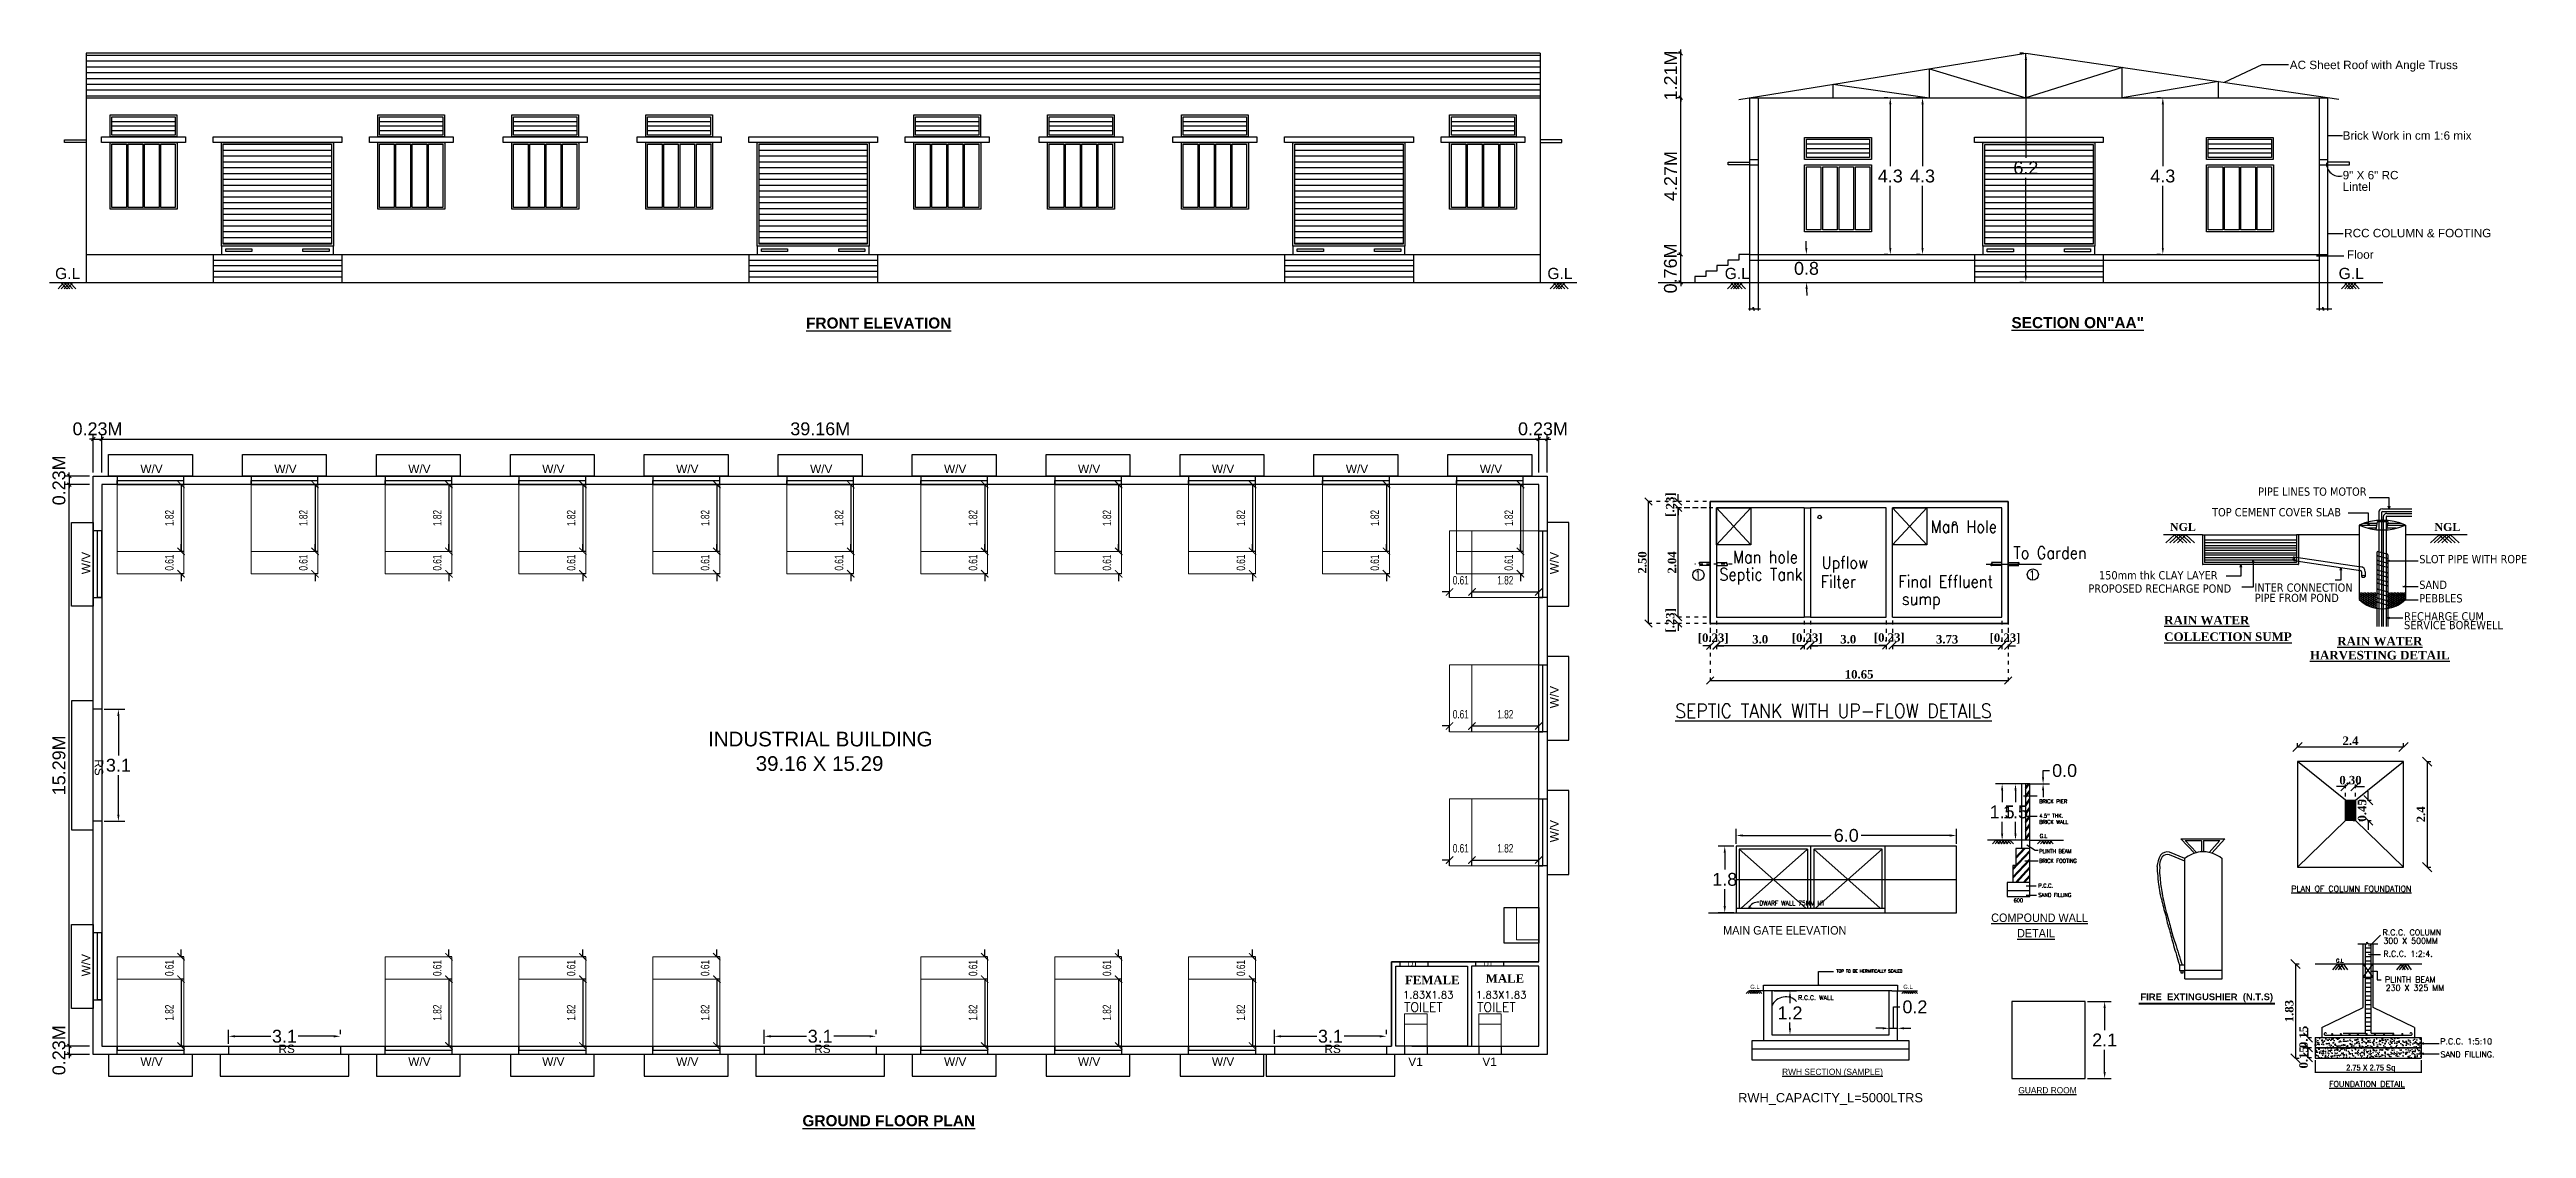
# Model space of a CAD drawing. Header units: metres. Extents: x 531 to 643, y 168 to 255.
# Drawn here: x 530.8 to 598.3, y 168.1 to 197.4 of the extents above; entities that cross this region are included whole.
import ezdxf
from ezdxf.enums import TextEntityAlignment as Align

# ---------------------------------------------------------------- set-up
doc = ezdxf.new("R2010")
doc.units = ezdxf.units.M
doc.linetypes.add('DASHDOTX2', pattern=[2, 1, -0.5, 0, -0.5])
doc.linetypes.add('DOT2', pattern=[0.125, 0, -0.125])
doc.layers.add('BLK_1_FLR_0_BLT_UP_AREA', color=1, linetype='Continuous', plot=False)
for name, color, linetype in [('BLK_1_FLR_0_CHAJJA', 6, 'Continuous'), ('BLK_1_FLR_0_EXIT_WIDTH_DOOR', 2, 'Continuous'), ('BLK_1_FLR_0_REGULAR_ROOM_1', 117, 'Continuous'), ('BLK_1_FLR_0_REGULAR_ROOM_2', 117, 'Continuous'), ('BLK_1_FLR_0_REGULAR_ROOM_3', 117, 'Continuous'), ('BLK_1_FLR_0_URINAL', 1, 'Continuous'), ('BLK_1_FLR_0_WATER_CLOSET', 2, 'Continuous'), ('BLK_1_HT_OF_BLDG', 5, 'Continuous'), ('BLK_1_PLINTH_HEIGHT', 7, 'Continuous'), ('COMPOUNDWALL', 58, 'Continuous'), ('DETAIL', 4, 'Continuous'), ('DIM', 41, 'Continuous'), ('ED', 30, 'Continuous'), ('FURN', 35, 'Continuous'), ('GUARD_ROOM', 2, 'Continuous'), ('Layer4', 4, 'Continuous'), ('MAIN_GATE', 57, 'Continuous'), ('RWH', 130, 'Continuous'), ('SEPTIC_TANK', 146, 'Continuous'), ('TE', 7, 'Continuous'), ('TEXT', 4, 'Continuous'), ('WAL', 1, 'Continuous'), ('WALL', 125, 'Continuous'), ('WIN', 8, 'Continuous'), ('WORKSHOP_AREA', 117, 'Continuous')]:
    doc.layers.add(name, color=color, linetype=linetype)
for name, color, linetype, lineweight in [('BLK_1_FLR_0_ROOM_1_LIGHT_VENTILATION_1', 232, 'Continuous', 0), ('BLK_1_FLR_0_WASH', 60, 'Continuous', 5), ('TOILET_VENTILATION', 1, 'Continuous', 0)]:
    doc.layers.add(name, color=color, linetype=linetype, lineweight=lineweight)
doc.styles.add('architectura', font='arial.ttf')
doc.styles.add('DIM 100', font='ARIALN.TTF', dxfattribs={"width": 0.85, "height": 0.23})
doc.styles.add('JSC-Tahoma', font='tahoma.ttf')
doc.styles.add('JSC-Times New Roman', font='timesbd.ttf')
doc.styles.add('R1', font='swisscb.ttf')
doc.styles.add('RomanS', font='romans.shx')
doc.styles.add('ROMANTIC', font='arialbd.ttf')
doc.styles.add('RS2', font='romans.shx', dxfattribs={"height": 5})
doc.styles.get("Standard").update_dxf_attribs({"font": 'arial.ttf', "height": 0.35})
doc.styles.add('style1', font='timesbd.ttf', dxfattribs={"height": 0.23})
doc.styles.add('STYLE4', font='romant.shx')
doc.styles.add('T', font='ROMI____.pfb', dxfattribs={"width": 1.2, "height": 24})
doc.styles.add('T1', font='ROMANS.shx', dxfattribs={"width": 0.96, "height": 4})
doc.styles.add('UATEXT', font='GOTHIC.TTF')
doc.dimstyles.new('GRID DIM 400', dxfattribs={"dimscale": 0, "dimtxt": 0.8, "dimasz": 0.2, "dimexe": 0, "dimexo": 0, "dimgap": 0.2, "dimtad": 0, "dimlfac": -0.1, "dimzin": 1, "dimdsep": 46, "dimtxsty": 'DIM 100', "dimblk": 'ARCHTICK', "dimcen": 0, "dimclrd": 256, "dimclre": 252, "dimclrt": 4, "dimazin": 0, "dimtfac": 1, "dimtix": 1, "dimtofl": 0, "dimtmove": 2, "dimatfit": 0, "dimldrblk": 'ARCHTICK', "dimfxl": 0, "dimtolj": 1, "dimtzin": 0, "dimarcsym": 0})
doc.dimstyles.new('ISO-25', dxfattribs={"dimtxt": 0.35, "dimasz": 0.1, "dimexe": 0.1, "dimexo": 0.1, "dimgap": 0.1, "dimtad": 1, "dimdsep": 46, "dimtxsty": 'Standard', "dimblk": 'OBLIQUE', "dimcen": 2.5, "dimclrd": 256, "dimclre": 256, "dimclrt": 256, "dimadec": 0, "dimazin": 0, "dimtfac": 1, "dimtix": 1, "dimtmove": 0, "dimatfit": 0, "dimldrblk": 'OBLIQUE', "dimfxl": 0, "dimlwd": -1, "dimlwe": -1, "dimarcsym": 0})
doc.dimstyles.new('main dim', dxfattribs={"dimtxt": 0.15, "dimasz": 0.12, "dimexe": 0.1, "dimexo": 0.1, "dimgap": 0.05, "dimtad": 1, "dimzin": 3, "dimdsep": 46, "dimtxsty": 'style1', "dimblk": 'OBLIQUE', "dimcen": 0.125, "dimclrd": 8, "dimclre": 8, "dimclrt": 7, "dimadec": 0, "dimazin": 0, "dimtfac": 0.8, "dimtix": 1, "dimtofl": 0, "dimtmove": 2, "dimatfit": 0, "dimfxl": 0, "dimtolj": 1, "dimtzin": 0, "dimarcsym": 0})
doc.dimstyles.get("Standard").update_dxf_attribs({"dimtxt": 0.18, "dimasz": 0.18, "dimexe": 0.18, "dimexo": 0.0625, "dimgap": 0.09, "dimtad": 0, "dimtih": 1, "dimtoh": 1, "dimdec": 1, "dimzin": 0, "dimdsep": 46, "dimtxsty": 'Standard', "dimcen": 0.09, "dimadec": 0, "dimazin": 0, "dimtfac": 1, "dimtdec": 1, "dimtofl": 0, "dimtmove": 0, "dimatfit": 3, "dimfxl": 0, "dimtolj": 1, "dimtzin": 0, "dimarcsym": 0})
doc.dimstyles.new('STANDARD$0', dxfattribs={"dimtxt": 5, "dimasz": 4, "dimexe": 1, "dimexo": 1, "dimgap": 1, "dimtad": 1, "dimdec": 1, "dimzin": 3, "dimdsep": 46, "dimlunit": 4, "dimtxsty": 'architectura', "dimblk": 'OBLIQUE', "dimcen": 0.09375, "dimdle": 1, "dimclrd": 8, "dimclre": 8, "dimclrt": 7, "dimadec": 1, "dimazin": 0, "dimtfac": 1, "dimtdec": 1, "dimtofl": 0, "dimtmove": 2, "dimatfit": 3, "dimldrblk": 'ARCHTICK', "dimfxl": 0, "dimfrac": 2, "dimtolj": 1, "dimtzin": 0, "dimarcsym": 0})

msp = doc.modelspace()

# ---------------------------------------------------------------- texts
for s, height, p in [('AC Sheet Roof with Angle Truss', 0.2286, (591.806, 196.915)), ('Brick Work in cm 1:6 mix', 0.2286, (593.247, 194.992)), ('9" X 6" RC', 0.2286, (593.247, 193.914)), ('Lintel', 0.2286, (593.247, 193.599)), ('RCC COLUMN & FOOTING', 0.2286, (593.289, 192.336)), ('Floor', 0.2286, (593.364, 191.751)), ('G.L', 0.3048, (530.909, 191.198)), ('G.L', 0.3048, (571.575, 191.198)), ('G.L', 0.3048, (576.408, 191.198)), ('G.L', 0.3048, (593.137, 191.198))]:
    msp.add_text(s, height=height).set_placement(p)
at = {"lineweight": 25}
for s, height, style, p in [('TOP CEMENT COVER SLAB', 0.22561, 'JSC-Tahoma', (589.689, 184.736, -0.477)), ('PIPE LINES TO MOTOR', 0.22561, 'JSC-Tahoma', (590.945, 185.297, -0.477)), ('SLOT PIPE WITH ROPE', 0.22561, 'JSC-Tahoma', (595.335, 183.459)), ('150mm thk CLAY LAYER', 0.22561, 'JSC-Tahoma', (586.607, 183.019)), ('SAND', 0.2256, 'JSC-Tahoma', (595.335, 182.76)), ('PROPOSED RECHARGE POND', 0.22561, 'JSC-Tahoma', (586.318, 182.657)), ('INTER CONNECTION', 0.22561, 'JSC-Tahoma', (590.843, 182.684)), ('PIPE FROM POND', 0.22561, 'JSC-Tahoma', (590.854, 182.403)), ('PEBBLES', 0.2256, 'JSC-Tahoma', (595.335, 182.392)), ('SERVICE BOREWELL', 0.22561, 'JSC-Tahoma', (594.922, 181.662)), ('RECHARGE CUM', 0.22561, 'JSC-Tahoma', (594.922, 181.901)), ('G.L', 0.0989, 'RS2', (593.07, 172.585)), ('2.75 X 2.75 Sq', 0.16905, 'R1', (593.345, 169.64))]:
    msp.add_text(s, height=height, dxfattribs=dict(at, style=style)).set_placement(p)
at = {"lineweight": 25, "ltscale": 1000, "style": 'JSC-Times New Roman'}
for s, height, p in [('NGL', 0.2154, (588.541, 184.34, -3.792)), ('NGL', 0.2154, (595.749, 184.34, -3.792)), ('%%URAIN WATER', 0.23331, (588.384, 181.792, -1.042)), ('%%UCOLLECTION SUMP', 0.23331, (588.384, 181.342, -1.042))]:
    msp.add_text(s, height=height, dxfattribs=at).set_placement(p)
for s, p in [('%%UHARVESTING DETAIL', (594.26, 180.955, -1.43)), ('%%URAIN WATER', (594.26, 181.336, -1.43))]:
    msp.add_text(s, height=0.23331, dxfattribs=at).set_placement(p, align=Align.MIDDLE)
at = {"color": 7, "lineweight": 25, "style": 'STYLE4'}
for s, height, p in [('1.83X1.83', 0.2, (567.642, 171.607)), ('TOILET', 0.25, (567.671, 171.248)), ('1.83X1.83', 0.2, (569.633, 171.607)), ('TOILET', 0.25, (569.662, 171.248))]:
    msp.add_text(s, height=height, dxfattribs=at).set_placement(p)
at = {"char_height": 0.3, "attachment_point": 1}
for s, insert in [('{\\fArial|b1|i0|c0|p34;\\LFRONT ELEVATION}', (551.374, 190.15)), ('{\\fArial|b1|i0|c0|p34;\\LSECTION ON"AA"}', (584.222, 190.162)), ('{\\fArial|b1|i0|c0|p34;\\LGROUND FLOOR PLAN}', (551.276, 168.429))]:
    msp.add_mtext(s, dxfattribs=dict(at, insert=insert))
for s, width, insert, char_height, attachment_point in [('W/V', 0.37962, (533.234, 186.144), 0.23, 1), ('W/V', 0.37962, (536.884, 186.144), 0.23, 1), ('W/V', 0.37962, (540.534, 186.144), 0.23, 1), ('W/V', 0.37962, (544.184, 186.144), 0.23, 1), ('W/V', 0.37962, (547.834, 186.144), 0.23, 1), ('W/V', 0.37962, (551.484, 186.144), 0.23, 1), ('W/V', 0.37962, (555.134, 186.144), 0.23, 1), ('W/V', 0.37962, (558.784, 186.144), 0.23, 1), ('W/V', 0.37962, (562.434, 186.144), 0.23, 1), ('W/V', 0.37962, (566.084, 186.144), 0.23, 1), ('W/V', 0.37962, (569.734, 186.144), 0.23, 1), ('{\\W0.49148; }INDUSTRIAL BUILDING\\P{\\W8.857912; }39.16 X 15.29', 6.18235, (548.627, 178.872), 0.4, 1), ('RS', 0.37962, (536.996, 170.118), 0.23, 7), ('RS', 0.37962, (551.596, 170.118), 0.23, 7), ('RS', 0.37962, (565.5, 170.118), 0.23, 7), ('W/V', 0.37962, (533.234, 169.769), 0.23, 7), ('W/V', 0.37962, (540.534, 169.769), 0.23, 7), ('W/V', 0.37962, (544.184, 169.769), 0.23, 7), ('W/V', 0.37962, (547.834, 169.769), 0.23, 7), ('W/V', 0.37962, (555.134, 169.769), 0.23, 7), ('W/V', 0.37962, (558.784, 169.769), 0.23, 7), ('W/V', 0.37962, (562.434, 169.769), 0.23, 7)]:
    msp.add_mtext_dynamic_manual_height_columns(s, width=width, gutter_width=1.15, heights=[0], dxfattribs=dict(insert=insert, char_height=char_height, attachment_point=attachment_point))
at = {"char_height": 0.23}
for s, insert, attachment_point, rotation in [('W/V', (531.637, 183.161), 1, 90), ('W/V', (571.883, 183.161), 7, 90), ('W/V', (571.883, 179.511), 7, 90), ('RS', (531.986, 178.121), 7, 270), ('W/V', (571.883, 175.861), 7, 90), ('W/V', (531.637, 172.211), 1, 90)]:
    msp.add_mtext_dynamic_manual_height_columns(s, width=0.37962, gutter_width=1.15, heights=[0], dxfattribs=dict(at, insert=insert, attachment_point=attachment_point, rotation=rotation))
for s, insert, char_height, width, attachment_point in [('D1', (568.036, 172.627), 0.15, 0.15, 3), ('D1', (570.096, 172.627), 0.15, 0.15, 3), ('V1', (567.786, 169.999), 0.23, 0.37962, 1), ('V1', (569.804, 169.999), 0.23, 0.37962, 1)]:
    msp.add_mtext(s, dxfattribs=dict(insert=insert, char_height=char_height, width=width, attachment_point=attachment_point))
at = {"layer": 'BLK_1_FLR_0_WATER_CLOSET', "color": 2, "insert": (567.697, 172.225), "char_height": 0.23, "width": 1.44269, "attachment_point": 1, "style": 'style1'}
msp.add_mtext('FEMALE', dxfattribs=at)
at = {"layer": 'BLK_1_FLR_0_WATER_CLOSET', "color": 1, "insert": (569.899, 172.268), "char_height": 0.23, "width": 1.01103, "attachment_point": 1, "style": 'style1'}
msp.add_mtext('MALE', dxfattribs=at)
at = {"layer": 'DETAIL', "color": 2, "linetype": 'Continuous', "lineweight": 25, "style": 'RomanS', "width": 0.875}
for s, height, p in [('Man Hole', 0.3318, (582.022, 184.29)), ('Man hole', 0.3318, (576.635, 183.463)), ('Upflow', 0.3318, (579.046, 183.314)), ('To Garden', 0.3318, (584.277, 183.579)), ('1', 0.229, (575.591, 183.03)), ('Septic Tank', 0.33178, (576.261, 182.991)), ('Filter', 0.3318, (579.022, 182.792)), ('Final Effluent', 0.33178, (581.142, 182.797)), ('1', 0.229, (584.701, 183.03)), ('sump', 0.3318, (581.236, 182.323))]:
    msp.add_text(s, height=height, dxfattribs=at).set_placement(p)
at = {"layer": 'DIM', "style": 'T1', "width": 0.96}
for s, height, p in [('BRICK PIER', 0.1048, (584.978, 176.924)), ('4.5" THK.', 0.1048, (584.978, 176.532)), ('BRICK WALL', 0.1048, (584.978, 176.362)), ('PLINTH BEAM', 0.10478, (584.978, 175.565)), ('G.L', 0.1048, (584.994, 175.979)), ('BRICK FOOTING', 0.10478, (584.978, 175.305)), ('DWARF WALL 75MM HT', 0.12277, (577.351, 174.142)), ('600', 0.1048, (584.28, 174.227)), ('SAND FILLING', 0.10478, (584.955, 174.373)), ('P.C.C.', 0.1048, (584.955, 174.627))]:
    msp.add_text(s, height=height, dxfattribs=at).set_placement(p)
at = {"layer": 'DIM', "color": 2, "style": 'T1', "width": 0.96}
for s, height, p in [('TOP TO BE HERMITICALLY SEALED', 0.08327, (579.454, 172.312)), ('R.C.C. WALL', 0.12689, (578.408, 171.566))]:
    msp.add_text(s, height=height, dxfattribs=at).set_placement(p)
at = {"layer": 'Layer4', "color": 0, "linetype": 'Continuous', "lineweight": 25, "style": 'RomanS'}
for s, p in [('%%UPLAN OF COLUMN FOUNDATION', (591.846, 174.515)), ('R.C.C. COLUMN', (594.335, 173.328)), ('300 X 500MM', (594.357, 173.099)), ('R.C.C. 1:2:4.', (594.358, 172.745)), ('PLINTH BEAM ', (594.401, 172.046)), (' 230 X 325 MM', (594.313, 171.817)), ('P.C.C. 1:5:10', (595.908, 170.36)), ('SAND FILLING.', (595.915, 170.006)), ('%%uFOUNDATION DETAIL', (592.876, 169.199))]:
    msp.add_text(s, height=0.1575, dxfattribs=at).set_placement(p)
at = {"layer": 'RWH', "insert": (579.292, 168.87), "char_height": 0.25, "attachment_point": 5}
msp.add_mtext_dynamic_manual_height_columns('RWH_CAPACITY_L=5000LTRS', width=5.40449, gutter_width=0.9, heights=[0], dxfattribs=at)
at = {"layer": 'TE', "color": 1, "style": 'T', "width": 0.96}
for p in [(577.104, 171.867), (581.274, 171.867)]:
    msp.add_text('G.L', height=0.1142, dxfattribs=at).set_placement(p)
at = {"layer": 'TEXT', "linetype": 'Continuous', "lineweight": 25, "style": 'RomanS', "width": 0.9}
msp.add_text('%%USEPTIC TANK WITH UP-FLOW DETAILS', height=0.38229, dxfattribs=at).set_placement((575.059, 179.248))
at = {"layer": 'TEXT', "color": 5, "style": 'T', "width": 0.96}
for s, p in [('MAIN GATE ELEVATION', (576.366, 173.348)), ('%%UCOMPOUND WALL%%U', (583.669, 173.691)), ('%%UDETAIL%%U', (584.375, 173.271))]:
    msp.add_text(s, height=0.22957, dxfattribs=at).set_placement(p)
at = {"layer": 'TEXT', "style": 'UATEXT'}
for s, p in [('%%URWH SECTION (SAMPLE)', (577.973, 169.525)), ('%%UGUARD ROOM', (584.41, 169.024))]:
    msp.add_text(s, height=0.1696, dxfattribs=at).set_placement(p)

# ---------------------------------------------------------------- blocks, each defined once
blk = doc.blocks.new('_Oblique')
at = {"color": 0, "linetype": 'ByBlock', "lineweight": -2}
blk.add_line((-0.5, -0.5), (0.5, 0.5), dxfattribs=at)
blk = doc.blocks.new('*D9')
for p, q in [((575.233, 196.137), (575.109, 196.137)), ((575.209, 191.867), (575.209, 196.137)), ((575.233, 191.867), (575.109, 191.867))]:
    blk.add_line(p, q)
at = {"layer": 'Defpoints', "color": 0}
for p in [(575.209, 196.137), (575.333, 196.137), (575.333, 191.867)]:
    blk.add_point(p, dxfattribs=at)
at = {"xscale": 0.1, "yscale": 0.1, "zscale": 0.1}
for p, rotation in [((575.209, 196.137), 90), ((575.209, 191.867), 270)]:
    blk.add_blockref('_Oblique', p, dxfattribs=dict(at, rotation=rotation))
at = {"insert": (574.933, 194.002), "char_height": 0.35, "attachment_point": 5, "rotation": 90}
blk.add_mtext('4.27M', dxfattribs=at)
blk = doc.blocks.new('*D10')
for p, q in [((575.233, 197.347), (575.109, 197.347)), ((575.209, 197.347), (575.209, 197.447)), ((575.209, 196.137), (575.209, 197.347)), ((575.233, 196.137), (575.109, 196.137)), ((575.209, 196.137), (575.209, 196.037))]:
    blk.add_line(p, q)
at = {"layer": 'Defpoints', "color": 0}
for p in [(575.209, 197.347), (575.333, 197.347), (575.333, 196.137)]:
    blk.add_point(p, dxfattribs=at)
at = {"xscale": 0.1, "yscale": 0.1, "zscale": 0.1}
for p, rotation in [((575.209, 197.347), 270), ((575.209, 196.137), 90)]:
    blk.add_blockref('_Oblique', p, dxfattribs=dict(at, rotation=rotation))
at = {"insert": (574.933, 196.742), "char_height": 0.35, "attachment_point": 5, "rotation": 90}
blk.add_mtext('1.21M', dxfattribs=at)
blk = doc.blocks.new('*D11')
at = {"layer": 'BLK_1_HT_OF_BLDG', "color": 0, "linetype": 'DOT2', "lineweight": -2, "ltscale": 400}
for p, q in [((584.551, 197.347), (584.434, 197.347)), ((584.551, 191.107), (584.434, 191.107))]:
    blk.add_line(p, q, dxfattribs=at)
at = {"layer": 'BLK_1_HT_OF_BLDG', "color": 0, "linetype": 'Continuous', "lineweight": -2, "ltscale": 400}
for p, q in [((584.614, 197.167), (584.614, 194.496)), ((584.614, 191.287), (584.614, 193.958))]:
    blk.add_line(p, q, dxfattribs=at)
at = {"layer": 'BLK_1_HT_OF_BLDG', "color": 0, "ltscale": 400}
for points in [[(584.584, 197.167), (584.644, 197.167), (584.614, 197.347)], [(584.584, 191.287), (584.644, 191.287), (584.614, 191.107)]]:
    blk.add_solid(points, dxfattribs=at)
at = {"layer": 'Defpoints', "color": 0, "ltscale": 400}
for p in [(584.614, 197.347), (584.614, 197.347), (584.614, 191.107)]:
    blk.add_point(p, dxfattribs=at)
at = {"layer": 'BLK_1_HT_OF_BLDG', "color": 0, "ltscale": 400, "insert": (584.614, 194.227), "char_height": 0.35, "attachment_point": 5}
blk.add_mtext('\\A1;6.2', dxfattribs=at)
blk = doc.blocks.new('*D12')
at = {"layer": 'BLK_1_PLINTH_HEIGHT', "color": 0, "linetype": 'Continuous', "lineweight": -2, "ltscale": 400}
for p, q in [((578.631, 192.047), (578.63, 192.227)), ((578.64, 190.927), (578.642, 190.747))]:
    blk.add_line(p, q, dxfattribs=at)
at = {"layer": 'BLK_1_PLINTH_HEIGHT', "color": 0, "linetype": 'DOT2', "lineweight": -2, "ltscale": 400}
for p, q in [((578.695, 191.868), (578.813, 191.869)), ((578.701, 191.108), (578.819, 191.109))]:
    blk.add_line(p, q, dxfattribs=at)
at = {"layer": 'BLK_1_PLINTH_HEIGHT', "color": 0, "ltscale": 400}
for points in [[(578.661, 192.047), (578.601, 192.047), (578.633, 191.867)], [(578.67, 190.927), (578.61, 190.927), (578.639, 191.107)]]:
    blk.add_solid(points, dxfattribs=at)
at = {"layer": 'Defpoints', "color": 0, "ltscale": 400}
for p in [(578.633, 191.867), (578.633, 191.867), (578.639, 191.107)]:
    blk.add_point(p, dxfattribs=at)
at = {"layer": 'BLK_1_PLINTH_HEIGHT', "color": 0, "ltscale": 400, "insert": (578.636, 191.487), "char_height": 0.35, "attachment_point": 5}
blk.add_mtext('\\A1;0.8', dxfattribs=at)
blk = doc.blocks.new('*D13')
at = {"layer": 'BLK_1_FLR_0_REGULAR_ROOM_1', "color": 0, "linetype": 'DOT2', "lineweight": -2, "ltscale": 400}
for p, q in [((580.857, 196.137), (580.74, 196.137)), ((580.857, 191.867), (580.74, 191.867))]:
    blk.add_line(p, q, dxfattribs=at)
at = {"layer": 'BLK_1_FLR_0_REGULAR_ROOM_1', "color": 0, "linetype": 'Continuous', "lineweight": -2, "ltscale": 400}
for p, q in [((580.92, 195.957), (580.92, 194.271)), ((580.92, 192.047), (580.92, 193.733))]:
    blk.add_line(p, q, dxfattribs=at)
at = {"layer": 'BLK_1_FLR_0_REGULAR_ROOM_1', "color": 0, "ltscale": 400}
for points in [[(580.89, 195.957), (580.95, 195.957), (580.92, 196.137)], [(580.89, 192.047), (580.95, 192.047), (580.92, 191.867)]]:
    blk.add_solid(points, dxfattribs=at)
at = {"layer": 'Defpoints', "color": 0, "ltscale": 400}
for p in [(580.92, 196.137), (580.92, 191.867), (580.92, 191.867)]:
    blk.add_point(p, dxfattribs=at)
at = {"layer": 'BLK_1_FLR_0_REGULAR_ROOM_1', "color": 0, "ltscale": 400, "insert": (580.92, 194.002), "char_height": 0.35, "attachment_point": 5}
blk.add_mtext('\\A1;4.3', dxfattribs=at)
blk = doc.blocks.new('*D14')
at = {"layer": 'BLK_1_FLR_0_REGULAR_ROOM_2', "color": 0, "linetype": 'DOT2', "lineweight": -2, "ltscale": 400}
for p, q in [((581.737, 196.137), (581.619, 196.137)), ((581.737, 191.867), (581.619, 191.867))]:
    blk.add_line(p, q, dxfattribs=at)
at = {"layer": 'BLK_1_FLR_0_REGULAR_ROOM_2', "color": 0, "linetype": 'Continuous', "lineweight": -2, "ltscale": 400}
for p, q in [((581.799, 195.957), (581.799, 194.271)), ((581.799, 192.047), (581.799, 193.733))]:
    blk.add_line(p, q, dxfattribs=at)
at = {"layer": 'BLK_1_FLR_0_REGULAR_ROOM_2', "color": 0, "ltscale": 400}
for points in [[(581.769, 195.957), (581.829, 195.957), (581.799, 196.137)], [(581.769, 192.047), (581.829, 192.047), (581.799, 191.867)]]:
    blk.add_solid(points, dxfattribs=at)
at = {"layer": 'Defpoints', "color": 0, "ltscale": 400}
for p in [(581.799, 196.137), (581.799, 191.867), (581.799, 191.867)]:
    blk.add_point(p, dxfattribs=at)
at = {"layer": 'BLK_1_FLR_0_REGULAR_ROOM_2', "color": 0, "ltscale": 400, "insert": (581.799, 194.002), "char_height": 0.35, "attachment_point": 5}
blk.add_mtext('\\A1;4.3', dxfattribs=at)
blk = doc.blocks.new('*D15')
at = {"layer": 'BLK_1_FLR_0_REGULAR_ROOM_3', "color": 0, "linetype": 'DOT2', "lineweight": -2, "ltscale": 400}
for p, q in [((588.284, 196.137), (588.167, 196.137)), ((588.284, 191.867), (588.167, 191.867))]:
    blk.add_line(p, q, dxfattribs=at)
at = {"layer": 'BLK_1_FLR_0_REGULAR_ROOM_3', "color": 0, "linetype": 'Continuous', "lineweight": -2, "ltscale": 400}
for p, q in [((588.347, 195.957), (588.347, 194.271)), ((588.347, 192.047), (588.347, 193.733))]:
    blk.add_line(p, q, dxfattribs=at)
at = {"layer": 'BLK_1_FLR_0_REGULAR_ROOM_3', "color": 0, "ltscale": 400}
for points in [[(588.317, 195.957), (588.377, 195.957), (588.347, 196.137)], [(588.317, 192.047), (588.377, 192.047), (588.347, 191.867)]]:
    blk.add_solid(points, dxfattribs=at)
at = {"layer": 'Defpoints', "color": 0, "ltscale": 400}
for p in [(588.347, 196.137), (588.347, 191.867), (588.347, 191.867)]:
    blk.add_point(p, dxfattribs=at)
at = {"layer": 'BLK_1_FLR_0_REGULAR_ROOM_3', "color": 0, "ltscale": 400, "insert": (588.347, 194.002), "char_height": 0.35, "attachment_point": 5}
blk.add_mtext('\\A1;4.3', dxfattribs=at)
blk = doc.blocks.new('*D16')
for p, q in [((575.233, 191.867), (575.109, 191.867)), ((575.209, 191.867), (575.209, 191.967)), ((575.209, 191.107), (575.209, 191.867)), ((575.233, 191.107), (575.109, 191.107)), ((575.209, 191.107), (575.209, 191.007))]:
    blk.add_line(p, q)
at = {"layer": 'Defpoints', "color": 0}
for p in [(575.209, 191.867), (575.333, 191.867), (575.333, 191.107)]:
    blk.add_point(p, dxfattribs=at)
at = {"xscale": 0.1, "yscale": 0.1, "zscale": 0.1}
for p, rotation in [((575.209, 191.867), 270), ((575.209, 191.107), 90)]:
    blk.add_blockref('_Oblique', p, dxfattribs=dict(at, rotation=rotation))
at = {"insert": (574.93, 191.487), "char_height": 0.35, "attachment_point": 5, "rotation": 90}
blk.add_mtext('0.76M', dxfattribs=at)
blk = doc.blocks.new('*D38')
for p, q in [((571.34, 186.839), (571.24, 186.839)), ((571.34, 185.932), (571.34, 186.939)), ((571.34, 186.839), (571.57, 186.839)), ((571.57, 185.932), (571.57, 186.939)), ((571.57, 186.839), (571.67, 186.839))]:
    blk.add_line(p, q)
at = {"layer": 'Defpoints', "color": 0}
for p in [(571.57, 186.839), (571.34, 185.832), (571.57, 185.832)]:
    blk.add_point(p, dxfattribs=at)
at = {"xscale": 0.1, "yscale": 0.1, "zscale": 0.1}
blk.add_blockref('_Oblique', (571.34, 186.839), dxfattribs=at)
at = {"xscale": 0.1, "yscale": 0.1, "zscale": 0.1, "rotation": 180}
blk.add_blockref('_Oblique', (571.57, 186.839), dxfattribs=at)
at = {"insert": (571.455, 187.118), "char_height": 0.35, "attachment_point": 5}
blk.add_mtext('0.23M', dxfattribs=at)
blk = doc.blocks.new('*D39')
for p, q in [((532.18, 185.932), (532.18, 186.939)), ((532.18, 186.839), (571.34, 186.839)), ((571.34, 185.932), (571.34, 186.939))]:
    blk.add_line(p, q)
at = {"layer": 'Defpoints', "color": 0}
for p in [(571.34, 186.839), (532.18, 185.832), (571.34, 185.832)]:
    blk.add_point(p, dxfattribs=at)
at = {"xscale": 0.1, "yscale": 0.1, "zscale": 0.1, "rotation": 180}
blk.add_blockref('_Oblique', (532.18, 186.839), dxfattribs=at)
at = {"xscale": 0.1, "yscale": 0.1, "zscale": 0.1}
blk.add_blockref('_Oblique', (571.34, 186.839), dxfattribs=at)
at = {"insert": (551.76, 187.118), "char_height": 0.35, "attachment_point": 5}
blk.add_mtext('39.16M', dxfattribs=at)
blk = doc.blocks.new('*D40')
for p, q in [((531.95, 186.839), (531.85, 186.839)), ((531.95, 185.932), (531.95, 186.939)), ((531.95, 186.839), (532.18, 186.839)), ((532.18, 185.932), (532.18, 186.939)), ((532.18, 186.839), (532.28, 186.839))]:
    blk.add_line(p, q)
at = {"layer": 'Defpoints', "color": 0}
for p in [(532.18, 186.839), (531.95, 185.832), (532.18, 185.832)]:
    blk.add_point(p, dxfattribs=at)
at = {"xscale": 0.1, "yscale": 0.1, "zscale": 0.1}
blk.add_blockref('_Oblique', (531.95, 186.839), dxfattribs=at)
at = {"xscale": 0.1, "yscale": 0.1, "zscale": 0.1, "rotation": 180}
blk.add_blockref('_Oblique', (532.18, 186.839), dxfattribs=at)
at = {"insert": (532.065, 187.118), "char_height": 0.35, "attachment_point": 5}
blk.add_mtext('0.23M', dxfattribs=at)
blk = doc.blocks.new('*D41')
for p, q in [((531.85, 185.602), (531.195, 185.602)), ((531.295, 170.312), (531.295, 185.602)), ((531.85, 170.312), (531.195, 170.312))]:
    blk.add_line(p, q)
at = {"layer": 'Defpoints', "color": 0}
for p in [(531.295, 185.602), (531.95, 185.602), (531.95, 170.312)]:
    blk.add_point(p, dxfattribs=at)
at = {"xscale": 0.1, "yscale": 0.1, "zscale": 0.1}
for p, rotation in [((531.295, 185.602), 90), ((531.295, 170.312), 270)]:
    blk.add_blockref('_Oblique', p, dxfattribs=dict(at, rotation=rotation))
at = {"insert": (531.016, 177.957), "char_height": 0.35, "attachment_point": 5, "rotation": 90}
blk.add_mtext('15.29M', dxfattribs=at)
blk = doc.blocks.new('*D42')
for p, q in [((531.85, 185.832), (531.195, 185.832)), ((531.295, 185.832), (531.295, 185.932)), ((531.295, 185.832), (531.295, 185.602)), ((531.85, 185.602), (531.195, 185.602)), ((531.295, 185.602), (531.295, 185.502))]:
    blk.add_line(p, q)
at = {"layer": 'Defpoints', "color": 0}
for p in [(531.95, 185.832), (531.295, 185.602), (531.95, 185.602)]:
    blk.add_point(p, dxfattribs=at)
at = {"xscale": 0.1, "yscale": 0.1, "zscale": 0.1}
for p, rotation in [((531.295, 185.832), 270), ((531.295, 185.602), 90)]:
    blk.add_blockref('_Oblique', p, dxfattribs=dict(at, rotation=rotation))
at = {"insert": (531.016, 185.717), "char_height": 0.35, "attachment_point": 5, "rotation": 90}
blk.add_mtext('0.23M', dxfattribs=at)
blk = doc.blocks.new('*D43')
for p, q in [((531.85, 170.312), (531.195, 170.312)), ((531.295, 170.312), (531.295, 170.412)), ((531.295, 170.312), (531.295, 170.082)), ((531.85, 170.082), (531.195, 170.082)), ((531.295, 170.082), (531.295, 169.982))]:
    blk.add_line(p, q)
at = {"layer": 'Defpoints', "color": 0}
for p in [(531.95, 170.312), (531.295, 170.082), (531.95, 170.082)]:
    blk.add_point(p, dxfattribs=at)
at = {"xscale": 0.1, "yscale": 0.1, "zscale": 0.1}
for p, rotation in [((531.295, 170.312), 270), ((531.295, 170.082), 90)]:
    blk.add_blockref('_Oblique', p, dxfattribs=dict(at, rotation=rotation))
at = {"insert": (531.016, 170.197), "char_height": 0.35, "attachment_point": 5, "rotation": 90}
blk.add_mtext('0.23M', dxfattribs=at)
blk = doc.blocks.new('_ArchTick')
at = {"color": 0, "linetype": 'ByBlock', "const_width": 0.15}
blk.add_lwpolyline([(-0.5, -0.5), (0.5, 0.5)], dxfattribs=at)
blk = doc.blocks.new('*D81')
at = {"layer": 'BLK_1_FLR_0_ROOM_1_LIGHT_VENTILATION_1', "color": 252, "lineweight": -2}
for p, q in [((534.42, 185.602), (534.342, 185.602)), ((534.42, 183.782), (534.342, 183.782))]:
    blk.add_line(p, q, dxfattribs=at)
at = {"layer": 'BLK_1_FLR_0_ROOM_1_LIGHT_VENTILATION_1', "lineweight": -2}
blk.add_line((534.342, 185.602), (534.342, 183.782), dxfattribs=at)
at = {"layer": 'Defpoints', "color": 0}
for p in [(534.42, 185.602), (534.342, 183.782), (534.42, 183.782)]:
    blk.add_point(p, dxfattribs=at)
at = {"layer": 'BLK_1_FLR_0_ROOM_1_LIGHT_VENTILATION_1', "lineweight": -2, "xscale": 0.2, "yscale": 0.2, "zscale": 0.2}
for p, rotation in [((534.342, 185.602), 90), ((534.342, 183.782), 270)]:
    blk.add_blockref('_ArchTick', p, dxfattribs=dict(at, rotation=rotation))
at = {"layer": 'BLK_1_FLR_0_ROOM_1_LIGHT_VENTILATION_1', "insert": (534.024, 184.692), "char_height": 0.23, "attachment_point": 5, "rotation": 90, "style": 'DIM 100'}
blk.add_mtext('\\A1;1.82', dxfattribs=at)
blk = doc.blocks.new('*D49')
at = {"layer": 'BLK_1_FLR_0_ROOM_1_LIGHT_VENTILATION_1', "lineweight": -2}
for p, q in [((534.342, 183.782), (534.342, 183.982)), ((534.342, 183.172), (534.342, 182.972))]:
    blk.add_line(p, q, dxfattribs=at)
at = {"layer": 'BLK_1_FLR_0_ROOM_1_LIGHT_VENTILATION_1', "color": 252, "lineweight": -2}
for p, q in [((534.42, 183.782), (534.342, 183.782)), ((534.42, 183.172), (534.342, 183.172))]:
    blk.add_line(p, q, dxfattribs=at)
at = {"layer": 'Defpoints', "color": 0}
for p in [(534.42, 183.782), (534.342, 183.172), (534.42, 183.172)]:
    blk.add_point(p, dxfattribs=at)
at = {"layer": 'BLK_1_FLR_0_ROOM_1_LIGHT_VENTILATION_1', "lineweight": -2, "xscale": 0.2, "yscale": 0.2, "zscale": 0.2}
for p, rotation in [((534.342, 183.782), 270), ((534.342, 183.172), 90)]:
    blk.add_blockref('_ArchTick', p, dxfattribs=dict(at, rotation=rotation))
at = {"layer": 'BLK_1_FLR_0_ROOM_1_LIGHT_VENTILATION_1', "insert": (534.024, 183.477), "char_height": 0.23, "attachment_point": 5, "rotation": 90, "style": 'DIM 100'}
blk.add_mtext('\\A1;0.61', dxfattribs=at)
blk = doc.blocks.new('*D82')
at = {"layer": 'BLK_1_FLR_0_ROOM_1_LIGHT_VENTILATION_1', "color": 252, "lineweight": -2}
for p, q in [((538.07, 185.602), (537.992, 185.602)), ((538.07, 183.782), (537.992, 183.782))]:
    blk.add_line(p, q, dxfattribs=at)
at = {"layer": 'BLK_1_FLR_0_ROOM_1_LIGHT_VENTILATION_1', "lineweight": -2}
blk.add_line((537.992, 185.602), (537.992, 183.782), dxfattribs=at)
at = {"layer": 'Defpoints', "color": 0}
for p in [(538.07, 185.602), (537.992, 183.782), (538.07, 183.782)]:
    blk.add_point(p, dxfattribs=at)
at = {"layer": 'BLK_1_FLR_0_ROOM_1_LIGHT_VENTILATION_1', "lineweight": -2, "xscale": 0.2, "yscale": 0.2, "zscale": 0.2}
for p, rotation in [((537.992, 185.602), 90), ((537.992, 183.782), 270)]:
    blk.add_blockref('_ArchTick', p, dxfattribs=dict(at, rotation=rotation))
at = {"layer": 'BLK_1_FLR_0_ROOM_1_LIGHT_VENTILATION_1', "insert": (537.674, 184.692), "char_height": 0.23, "attachment_point": 5, "rotation": 90, "style": 'DIM 100'}
blk.add_mtext('\\A1;1.82', dxfattribs=at)
blk = doc.blocks.new('*D50')
at = {"layer": 'BLK_1_FLR_0_ROOM_1_LIGHT_VENTILATION_1', "lineweight": -2}
for p, q in [((537.992, 183.782), (537.992, 183.982)), ((537.992, 183.172), (537.992, 182.972))]:
    blk.add_line(p, q, dxfattribs=at)
at = {"layer": 'BLK_1_FLR_0_ROOM_1_LIGHT_VENTILATION_1', "color": 252, "lineweight": -2}
for p, q in [((538.07, 183.782), (537.992, 183.782)), ((538.07, 183.172), (537.992, 183.172))]:
    blk.add_line(p, q, dxfattribs=at)
at = {"layer": 'Defpoints', "color": 0}
for p in [(538.07, 183.782), (537.992, 183.172), (538.07, 183.172)]:
    blk.add_point(p, dxfattribs=at)
at = {"layer": 'BLK_1_FLR_0_ROOM_1_LIGHT_VENTILATION_1', "lineweight": -2, "xscale": 0.2, "yscale": 0.2, "zscale": 0.2}
for p, rotation in [((537.992, 183.782), 270), ((537.992, 183.172), 90)]:
    blk.add_blockref('_ArchTick', p, dxfattribs=dict(at, rotation=rotation))
at = {"layer": 'BLK_1_FLR_0_ROOM_1_LIGHT_VENTILATION_1', "insert": (537.674, 183.477), "char_height": 0.23, "attachment_point": 5, "rotation": 90, "style": 'DIM 100'}
blk.add_mtext('\\A1;0.61', dxfattribs=at)
blk = doc.blocks.new('*D83')
at = {"layer": 'BLK_1_FLR_0_ROOM_1_LIGHT_VENTILATION_1', "color": 252, "lineweight": -2}
for p, q in [((541.72, 185.602), (541.642, 185.602)), ((541.72, 183.782), (541.642, 183.782))]:
    blk.add_line(p, q, dxfattribs=at)
at = {"layer": 'BLK_1_FLR_0_ROOM_1_LIGHT_VENTILATION_1', "lineweight": -2}
blk.add_line((541.642, 185.602), (541.642, 183.782), dxfattribs=at)
at = {"layer": 'Defpoints', "color": 0}
for p in [(541.72, 185.602), (541.642, 183.782), (541.72, 183.782)]:
    blk.add_point(p, dxfattribs=at)
at = {"layer": 'BLK_1_FLR_0_ROOM_1_LIGHT_VENTILATION_1', "lineweight": -2, "xscale": 0.2, "yscale": 0.2, "zscale": 0.2}
for p, rotation in [((541.642, 185.602), 90), ((541.642, 183.782), 270)]:
    blk.add_blockref('_ArchTick', p, dxfattribs=dict(at, rotation=rotation))
at = {"layer": 'BLK_1_FLR_0_ROOM_1_LIGHT_VENTILATION_1', "insert": (541.324, 184.692), "char_height": 0.23, "attachment_point": 5, "rotation": 90, "style": 'DIM 100'}
blk.add_mtext('\\A1;1.82', dxfattribs=at)
blk = doc.blocks.new('*D51')
at = {"layer": 'BLK_1_FLR_0_ROOM_1_LIGHT_VENTILATION_1', "lineweight": -2}
for p, q in [((541.642, 183.782), (541.642, 183.982)), ((541.642, 183.172), (541.642, 182.972))]:
    blk.add_line(p, q, dxfattribs=at)
at = {"layer": 'BLK_1_FLR_0_ROOM_1_LIGHT_VENTILATION_1', "color": 252, "lineweight": -2}
for p, q in [((541.72, 183.782), (541.642, 183.782)), ((541.72, 183.172), (541.642, 183.172))]:
    blk.add_line(p, q, dxfattribs=at)
at = {"layer": 'Defpoints', "color": 0}
for p in [(541.72, 183.782), (541.642, 183.172), (541.72, 183.172)]:
    blk.add_point(p, dxfattribs=at)
at = {"layer": 'BLK_1_FLR_0_ROOM_1_LIGHT_VENTILATION_1', "lineweight": -2, "xscale": 0.2, "yscale": 0.2, "zscale": 0.2}
for p, rotation in [((541.642, 183.782), 270), ((541.642, 183.172), 90)]:
    blk.add_blockref('_ArchTick', p, dxfattribs=dict(at, rotation=rotation))
at = {"layer": 'BLK_1_FLR_0_ROOM_1_LIGHT_VENTILATION_1', "insert": (541.324, 183.477), "char_height": 0.23, "attachment_point": 5, "rotation": 90, "style": 'DIM 100'}
blk.add_mtext('\\A1;0.61', dxfattribs=at)
blk = doc.blocks.new('*D54')
at = {"layer": 'BLK_1_FLR_0_ROOM_1_LIGHT_VENTILATION_1', "color": 252, "lineweight": -2}
for p, q in [((545.37, 185.602), (545.292, 185.602)), ((545.37, 183.782), (545.292, 183.782))]:
    blk.add_line(p, q, dxfattribs=at)
at = {"layer": 'BLK_1_FLR_0_ROOM_1_LIGHT_VENTILATION_1', "lineweight": -2}
blk.add_line((545.292, 185.602), (545.292, 183.782), dxfattribs=at)
at = {"layer": 'Defpoints', "color": 0}
for p in [(545.37, 185.602), (545.292, 183.782), (545.37, 183.782)]:
    blk.add_point(p, dxfattribs=at)
at = {"layer": 'BLK_1_FLR_0_ROOM_1_LIGHT_VENTILATION_1', "lineweight": -2, "xscale": 0.2, "yscale": 0.2, "zscale": 0.2}
for p, rotation in [((545.292, 185.602), 90), ((545.292, 183.782), 270)]:
    blk.add_blockref('_ArchTick', p, dxfattribs=dict(at, rotation=rotation))
at = {"layer": 'BLK_1_FLR_0_ROOM_1_LIGHT_VENTILATION_1', "insert": (544.974, 184.692), "char_height": 0.23, "attachment_point": 5, "rotation": 90, "style": 'DIM 100'}
blk.add_mtext('\\A1;1.82', dxfattribs=at)
blk = doc.blocks.new('*D17')
at = {"layer": 'BLK_1_FLR_0_ROOM_1_LIGHT_VENTILATION_1', "lineweight": -2}
for p, q in [((545.292, 183.782), (545.292, 183.982)), ((545.292, 183.172), (545.292, 182.972))]:
    blk.add_line(p, q, dxfattribs=at)
at = {"layer": 'BLK_1_FLR_0_ROOM_1_LIGHT_VENTILATION_1', "color": 252, "lineweight": -2}
for p, q in [((545.37, 183.782), (545.292, 183.782)), ((545.37, 183.172), (545.292, 183.172))]:
    blk.add_line(p, q, dxfattribs=at)
at = {"layer": 'Defpoints', "color": 0}
for p in [(545.37, 183.782), (545.292, 183.172), (545.37, 183.172)]:
    blk.add_point(p, dxfattribs=at)
at = {"layer": 'BLK_1_FLR_0_ROOM_1_LIGHT_VENTILATION_1', "lineweight": -2, "xscale": 0.2, "yscale": 0.2, "zscale": 0.2}
for p, rotation in [((545.292, 183.782), 270), ((545.292, 183.172), 90)]:
    blk.add_blockref('_ArchTick', p, dxfattribs=dict(at, rotation=rotation))
at = {"layer": 'BLK_1_FLR_0_ROOM_1_LIGHT_VENTILATION_1', "insert": (544.974, 183.477), "char_height": 0.23, "attachment_point": 5, "rotation": 90, "style": 'DIM 100'}
blk.add_mtext('\\A1;0.61', dxfattribs=at)
blk = doc.blocks.new('*D55')
at = {"layer": 'BLK_1_FLR_0_ROOM_1_LIGHT_VENTILATION_1', "color": 252, "lineweight": -2}
for p, q in [((549.02, 185.602), (548.942, 185.602)), ((549.02, 183.782), (548.942, 183.782))]:
    blk.add_line(p, q, dxfattribs=at)
at = {"layer": 'BLK_1_FLR_0_ROOM_1_LIGHT_VENTILATION_1', "lineweight": -2}
blk.add_line((548.942, 185.602), (548.942, 183.782), dxfattribs=at)
at = {"layer": 'Defpoints', "color": 0}
for p in [(549.02, 185.602), (548.942, 183.782), (549.02, 183.782)]:
    blk.add_point(p, dxfattribs=at)
at = {"layer": 'BLK_1_FLR_0_ROOM_1_LIGHT_VENTILATION_1', "lineweight": -2, "xscale": 0.2, "yscale": 0.2, "zscale": 0.2}
for p, rotation in [((548.942, 185.602), 90), ((548.942, 183.782), 270)]:
    blk.add_blockref('_ArchTick', p, dxfattribs=dict(at, rotation=rotation))
at = {"layer": 'BLK_1_FLR_0_ROOM_1_LIGHT_VENTILATION_1', "insert": (548.624, 184.692), "char_height": 0.23, "attachment_point": 5, "rotation": 90, "style": 'DIM 100'}
blk.add_mtext('\\A1;1.82', dxfattribs=at)
blk = doc.blocks.new('*D18')
at = {"layer": 'BLK_1_FLR_0_ROOM_1_LIGHT_VENTILATION_1', "lineweight": -2}
for p, q in [((548.942, 183.782), (548.942, 183.982)), ((548.942, 183.172), (548.942, 182.972))]:
    blk.add_line(p, q, dxfattribs=at)
at = {"layer": 'BLK_1_FLR_0_ROOM_1_LIGHT_VENTILATION_1', "color": 252, "lineweight": -2}
for p, q in [((549.02, 183.782), (548.942, 183.782)), ((549.02, 183.172), (548.942, 183.172))]:
    blk.add_line(p, q, dxfattribs=at)
at = {"layer": 'Defpoints', "color": 0}
for p in [(549.02, 183.782), (548.942, 183.172), (549.02, 183.172)]:
    blk.add_point(p, dxfattribs=at)
at = {"layer": 'BLK_1_FLR_0_ROOM_1_LIGHT_VENTILATION_1', "lineweight": -2, "xscale": 0.2, "yscale": 0.2, "zscale": 0.2}
for p, rotation in [((548.942, 183.782), 270), ((548.942, 183.172), 90)]:
    blk.add_blockref('_ArchTick', p, dxfattribs=dict(at, rotation=rotation))
at = {"layer": 'BLK_1_FLR_0_ROOM_1_LIGHT_VENTILATION_1', "insert": (548.624, 183.477), "char_height": 0.23, "attachment_point": 5, "rotation": 90, "style": 'DIM 100'}
blk.add_mtext('\\A1;0.61', dxfattribs=at)
blk = doc.blocks.new('*D56')
at = {"layer": 'BLK_1_FLR_0_ROOM_1_LIGHT_VENTILATION_1', "color": 252, "lineweight": -2}
for p, q in [((552.67, 185.602), (552.592, 185.602)), ((552.67, 183.782), (552.592, 183.782))]:
    blk.add_line(p, q, dxfattribs=at)
at = {"layer": 'BLK_1_FLR_0_ROOM_1_LIGHT_VENTILATION_1', "lineweight": -2}
blk.add_line((552.592, 185.602), (552.592, 183.782), dxfattribs=at)
at = {"layer": 'Defpoints', "color": 0}
for p in [(552.67, 185.602), (552.592, 183.782), (552.67, 183.782)]:
    blk.add_point(p, dxfattribs=at)
at = {"layer": 'BLK_1_FLR_0_ROOM_1_LIGHT_VENTILATION_1', "lineweight": -2, "xscale": 0.2, "yscale": 0.2, "zscale": 0.2}
for p, rotation in [((552.592, 185.602), 90), ((552.592, 183.782), 270)]:
    blk.add_blockref('_ArchTick', p, dxfattribs=dict(at, rotation=rotation))
at = {"layer": 'BLK_1_FLR_0_ROOM_1_LIGHT_VENTILATION_1', "insert": (552.274, 184.692), "char_height": 0.23, "attachment_point": 5, "rotation": 90, "style": 'DIM 100'}
blk.add_mtext('\\A1;1.82', dxfattribs=at)
blk = doc.blocks.new('*D19')
at = {"layer": 'BLK_1_FLR_0_ROOM_1_LIGHT_VENTILATION_1', "lineweight": -2}
for p, q in [((552.592, 183.782), (552.592, 183.982)), ((552.592, 183.172), (552.592, 182.972))]:
    blk.add_line(p, q, dxfattribs=at)
at = {"layer": 'BLK_1_FLR_0_ROOM_1_LIGHT_VENTILATION_1', "color": 252, "lineweight": -2}
for p, q in [((552.67, 183.782), (552.592, 183.782)), ((552.67, 183.172), (552.592, 183.172))]:
    blk.add_line(p, q, dxfattribs=at)
at = {"layer": 'Defpoints', "color": 0}
for p in [(552.67, 183.782), (552.592, 183.172), (552.67, 183.172)]:
    blk.add_point(p, dxfattribs=at)
at = {"layer": 'BLK_1_FLR_0_ROOM_1_LIGHT_VENTILATION_1', "lineweight": -2, "xscale": 0.2, "yscale": 0.2, "zscale": 0.2}
for p, rotation in [((552.592, 183.782), 270), ((552.592, 183.172), 90)]:
    blk.add_blockref('_ArchTick', p, dxfattribs=dict(at, rotation=rotation))
at = {"layer": 'BLK_1_FLR_0_ROOM_1_LIGHT_VENTILATION_1', "insert": (552.274, 183.477), "char_height": 0.23, "attachment_point": 5, "rotation": 90, "style": 'DIM 100'}
blk.add_mtext('\\A1;0.61', dxfattribs=at)
blk = doc.blocks.new('*D57')
at = {"layer": 'BLK_1_FLR_0_ROOM_1_LIGHT_VENTILATION_1', "color": 252, "lineweight": -2}
for p, q in [((556.32, 185.602), (556.242, 185.602)), ((556.32, 183.782), (556.242, 183.782))]:
    blk.add_line(p, q, dxfattribs=at)
at = {"layer": 'BLK_1_FLR_0_ROOM_1_LIGHT_VENTILATION_1', "lineweight": -2}
blk.add_line((556.242, 185.602), (556.242, 183.782), dxfattribs=at)
at = {"layer": 'Defpoints', "color": 0}
for p in [(556.32, 185.602), (556.242, 183.782), (556.32, 183.782)]:
    blk.add_point(p, dxfattribs=at)
at = {"layer": 'BLK_1_FLR_0_ROOM_1_LIGHT_VENTILATION_1', "lineweight": -2, "xscale": 0.2, "yscale": 0.2, "zscale": 0.2}
for p, rotation in [((556.242, 185.602), 90), ((556.242, 183.782), 270)]:
    blk.add_blockref('_ArchTick', p, dxfattribs=dict(at, rotation=rotation))
at = {"layer": 'BLK_1_FLR_0_ROOM_1_LIGHT_VENTILATION_1', "insert": (555.924, 184.692), "char_height": 0.23, "attachment_point": 5, "rotation": 90, "style": 'DIM 100'}
blk.add_mtext('\\A1;1.82', dxfattribs=at)
blk = doc.blocks.new('*D20')
at = {"layer": 'BLK_1_FLR_0_ROOM_1_LIGHT_VENTILATION_1', "lineweight": -2}
for p, q in [((556.242, 183.782), (556.242, 183.982)), ((556.242, 183.172), (556.242, 182.972))]:
    blk.add_line(p, q, dxfattribs=at)
at = {"layer": 'BLK_1_FLR_0_ROOM_1_LIGHT_VENTILATION_1', "color": 252, "lineweight": -2}
for p, q in [((556.32, 183.782), (556.242, 183.782)), ((556.32, 183.172), (556.242, 183.172))]:
    blk.add_line(p, q, dxfattribs=at)
at = {"layer": 'Defpoints', "color": 0}
for p in [(556.32, 183.782), (556.242, 183.172), (556.32, 183.172)]:
    blk.add_point(p, dxfattribs=at)
at = {"layer": 'BLK_1_FLR_0_ROOM_1_LIGHT_VENTILATION_1', "lineweight": -2, "xscale": 0.2, "yscale": 0.2, "zscale": 0.2}
for p, rotation in [((556.242, 183.782), 270), ((556.242, 183.172), 90)]:
    blk.add_blockref('_ArchTick', p, dxfattribs=dict(at, rotation=rotation))
at = {"layer": 'BLK_1_FLR_0_ROOM_1_LIGHT_VENTILATION_1', "insert": (555.924, 183.477), "char_height": 0.23, "attachment_point": 5, "rotation": 90, "style": 'DIM 100'}
blk.add_mtext('\\A1;0.61', dxfattribs=at)
blk = doc.blocks.new('*D58')
at = {"layer": 'BLK_1_FLR_0_ROOM_1_LIGHT_VENTILATION_1', "color": 252, "lineweight": -2}
for p, q in [((559.97, 185.602), (559.892, 185.602)), ((559.97, 183.782), (559.892, 183.782))]:
    blk.add_line(p, q, dxfattribs=at)
at = {"layer": 'BLK_1_FLR_0_ROOM_1_LIGHT_VENTILATION_1', "lineweight": -2}
blk.add_line((559.892, 185.602), (559.892, 183.782), dxfattribs=at)
at = {"layer": 'Defpoints', "color": 0}
for p in [(559.97, 185.602), (559.892, 183.782), (559.97, 183.782)]:
    blk.add_point(p, dxfattribs=at)
at = {"layer": 'BLK_1_FLR_0_ROOM_1_LIGHT_VENTILATION_1', "lineweight": -2, "xscale": 0.2, "yscale": 0.2, "zscale": 0.2}
for p, rotation in [((559.892, 185.602), 90), ((559.892, 183.782), 270)]:
    blk.add_blockref('_ArchTick', p, dxfattribs=dict(at, rotation=rotation))
at = {"layer": 'BLK_1_FLR_0_ROOM_1_LIGHT_VENTILATION_1', "insert": (559.574, 184.692), "char_height": 0.23, "attachment_point": 5, "rotation": 90, "style": 'DIM 100'}
blk.add_mtext('\\A1;1.82', dxfattribs=at)
blk = doc.blocks.new('*D21')
at = {"layer": 'BLK_1_FLR_0_ROOM_1_LIGHT_VENTILATION_1', "lineweight": -2}
for p, q in [((559.892, 183.782), (559.892, 183.982)), ((559.892, 183.172), (559.892, 182.972))]:
    blk.add_line(p, q, dxfattribs=at)
at = {"layer": 'BLK_1_FLR_0_ROOM_1_LIGHT_VENTILATION_1', "color": 252, "lineweight": -2}
for p, q in [((559.97, 183.782), (559.892, 183.782)), ((559.97, 183.172), (559.892, 183.172))]:
    blk.add_line(p, q, dxfattribs=at)
at = {"layer": 'Defpoints', "color": 0}
for p in [(559.97, 183.782), (559.892, 183.172), (559.97, 183.172)]:
    blk.add_point(p, dxfattribs=at)
at = {"layer": 'BLK_1_FLR_0_ROOM_1_LIGHT_VENTILATION_1', "lineweight": -2, "xscale": 0.2, "yscale": 0.2, "zscale": 0.2}
for p, rotation in [((559.892, 183.782), 270), ((559.892, 183.172), 90)]:
    blk.add_blockref('_ArchTick', p, dxfattribs=dict(at, rotation=rotation))
at = {"layer": 'BLK_1_FLR_0_ROOM_1_LIGHT_VENTILATION_1', "insert": (559.574, 183.477), "char_height": 0.23, "attachment_point": 5, "rotation": 90, "style": 'DIM 100'}
blk.add_mtext('\\A1;0.61', dxfattribs=at)
blk = doc.blocks.new('*D59')
at = {"layer": 'BLK_1_FLR_0_ROOM_1_LIGHT_VENTILATION_1', "color": 252, "lineweight": -2}
for p, q in [((563.62, 185.602), (563.542, 185.602)), ((563.62, 183.782), (563.542, 183.782))]:
    blk.add_line(p, q, dxfattribs=at)
at = {"layer": 'BLK_1_FLR_0_ROOM_1_LIGHT_VENTILATION_1', "lineweight": -2}
blk.add_line((563.542, 185.602), (563.542, 183.782), dxfattribs=at)
at = {"layer": 'Defpoints', "color": 0}
for p in [(563.62, 185.602), (563.542, 183.782), (563.62, 183.782)]:
    blk.add_point(p, dxfattribs=at)
at = {"layer": 'BLK_1_FLR_0_ROOM_1_LIGHT_VENTILATION_1', "lineweight": -2, "xscale": 0.2, "yscale": 0.2, "zscale": 0.2}
for p, rotation in [((563.542, 185.602), 90), ((563.542, 183.782), 270)]:
    blk.add_blockref('_ArchTick', p, dxfattribs=dict(at, rotation=rotation))
at = {"layer": 'BLK_1_FLR_0_ROOM_1_LIGHT_VENTILATION_1', "insert": (563.224, 184.692), "char_height": 0.23, "attachment_point": 5, "rotation": 90, "style": 'DIM 100'}
blk.add_mtext('\\A1;1.82', dxfattribs=at)
blk = doc.blocks.new('*D22')
at = {"layer": 'BLK_1_FLR_0_ROOM_1_LIGHT_VENTILATION_1', "lineweight": -2}
for p, q in [((563.542, 183.782), (563.542, 183.982)), ((563.542, 183.172), (563.542, 182.972))]:
    blk.add_line(p, q, dxfattribs=at)
at = {"layer": 'BLK_1_FLR_0_ROOM_1_LIGHT_VENTILATION_1', "color": 252, "lineweight": -2}
for p, q in [((563.62, 183.782), (563.542, 183.782)), ((563.62, 183.172), (563.542, 183.172))]:
    blk.add_line(p, q, dxfattribs=at)
at = {"layer": 'Defpoints', "color": 0}
for p in [(563.62, 183.782), (563.542, 183.172), (563.62, 183.172)]:
    blk.add_point(p, dxfattribs=at)
at = {"layer": 'BLK_1_FLR_0_ROOM_1_LIGHT_VENTILATION_1', "lineweight": -2, "xscale": 0.2, "yscale": 0.2, "zscale": 0.2}
for p, rotation in [((563.542, 183.782), 270), ((563.542, 183.172), 90)]:
    blk.add_blockref('_ArchTick', p, dxfattribs=dict(at, rotation=rotation))
at = {"layer": 'BLK_1_FLR_0_ROOM_1_LIGHT_VENTILATION_1', "insert": (563.224, 183.477), "char_height": 0.23, "attachment_point": 5, "rotation": 90, "style": 'DIM 100'}
blk.add_mtext('\\A1;0.61', dxfattribs=at)
blk = doc.blocks.new('*D60')
at = {"layer": 'BLK_1_FLR_0_ROOM_1_LIGHT_VENTILATION_1', "color": 252, "lineweight": -2}
for p, q in [((567.27, 185.602), (567.192, 185.602)), ((567.27, 183.782), (567.192, 183.782))]:
    blk.add_line(p, q, dxfattribs=at)
at = {"layer": 'BLK_1_FLR_0_ROOM_1_LIGHT_VENTILATION_1', "lineweight": -2}
blk.add_line((567.192, 185.602), (567.192, 183.782), dxfattribs=at)
at = {"layer": 'Defpoints', "color": 0}
for p in [(567.27, 185.602), (567.192, 183.782), (567.27, 183.782)]:
    blk.add_point(p, dxfattribs=at)
at = {"layer": 'BLK_1_FLR_0_ROOM_1_LIGHT_VENTILATION_1', "lineweight": -2, "xscale": 0.2, "yscale": 0.2, "zscale": 0.2}
for p, rotation in [((567.192, 185.602), 90), ((567.192, 183.782), 270)]:
    blk.add_blockref('_ArchTick', p, dxfattribs=dict(at, rotation=rotation))
at = {"layer": 'BLK_1_FLR_0_ROOM_1_LIGHT_VENTILATION_1', "insert": (566.874, 184.692), "char_height": 0.23, "attachment_point": 5, "rotation": 90, "style": 'DIM 100'}
blk.add_mtext('\\A1;1.82', dxfattribs=at)
blk = doc.blocks.new('*D23')
at = {"layer": 'BLK_1_FLR_0_ROOM_1_LIGHT_VENTILATION_1', "lineweight": -2}
for p, q in [((567.192, 183.782), (567.192, 183.982)), ((567.192, 183.172), (567.192, 182.972))]:
    blk.add_line(p, q, dxfattribs=at)
at = {"layer": 'BLK_1_FLR_0_ROOM_1_LIGHT_VENTILATION_1', "color": 252, "lineweight": -2}
for p, q in [((567.27, 183.782), (567.192, 183.782)), ((567.27, 183.172), (567.192, 183.172))]:
    blk.add_line(p, q, dxfattribs=at)
at = {"layer": 'Defpoints', "color": 0}
for p in [(567.27, 183.782), (567.192, 183.172), (567.27, 183.172)]:
    blk.add_point(p, dxfattribs=at)
at = {"layer": 'BLK_1_FLR_0_ROOM_1_LIGHT_VENTILATION_1', "lineweight": -2, "xscale": 0.2, "yscale": 0.2, "zscale": 0.2}
for p, rotation in [((567.192, 183.782), 270), ((567.192, 183.172), 90)]:
    blk.add_blockref('_ArchTick', p, dxfattribs=dict(at, rotation=rotation))
at = {"layer": 'BLK_1_FLR_0_ROOM_1_LIGHT_VENTILATION_1', "insert": (566.874, 183.477), "char_height": 0.23, "attachment_point": 5, "rotation": 90, "style": 'DIM 100'}
blk.add_mtext('\\A1;0.61', dxfattribs=at)
blk = doc.blocks.new('*D61')
at = {"layer": 'BLK_1_FLR_0_ROOM_1_LIGHT_VENTILATION_1', "color": 252, "lineweight": -2}
for p, q in [((570.92, 185.602), (570.842, 185.602)), ((570.92, 183.782), (570.842, 183.782))]:
    blk.add_line(p, q, dxfattribs=at)
at = {"layer": 'BLK_1_FLR_0_ROOM_1_LIGHT_VENTILATION_1', "lineweight": -2}
blk.add_line((570.842, 185.602), (570.842, 183.782), dxfattribs=at)
at = {"layer": 'Defpoints', "color": 0}
for p in [(570.92, 185.602), (570.842, 183.782), (570.92, 183.782)]:
    blk.add_point(p, dxfattribs=at)
at = {"layer": 'BLK_1_FLR_0_ROOM_1_LIGHT_VENTILATION_1', "lineweight": -2, "xscale": 0.2, "yscale": 0.2, "zscale": 0.2}
for p, rotation in [((570.842, 185.602), 90), ((570.842, 183.782), 270)]:
    blk.add_blockref('_ArchTick', p, dxfattribs=dict(at, rotation=rotation))
at = {"layer": 'BLK_1_FLR_0_ROOM_1_LIGHT_VENTILATION_1', "insert": (570.524, 184.692), "char_height": 0.23, "attachment_point": 5, "rotation": 90, "style": 'DIM 100'}
blk.add_mtext('\\A1;1.82', dxfattribs=at)
blk = doc.blocks.new('*D24')
at = {"layer": 'BLK_1_FLR_0_ROOM_1_LIGHT_VENTILATION_1', "lineweight": -2}
for p, q in [((570.842, 183.782), (570.842, 183.982)), ((570.842, 183.172), (570.842, 182.972))]:
    blk.add_line(p, q, dxfattribs=at)
at = {"layer": 'BLK_1_FLR_0_ROOM_1_LIGHT_VENTILATION_1', "color": 252, "lineweight": -2}
for p, q in [((570.92, 183.782), (570.842, 183.782)), ((570.92, 183.172), (570.842, 183.172))]:
    blk.add_line(p, q, dxfattribs=at)
at = {"layer": 'Defpoints', "color": 0}
for p in [(570.92, 183.782), (570.842, 183.172), (570.92, 183.172)]:
    blk.add_point(p, dxfattribs=at)
at = {"layer": 'BLK_1_FLR_0_ROOM_1_LIGHT_VENTILATION_1', "lineweight": -2, "xscale": 0.2, "yscale": 0.2, "zscale": 0.2}
for p, rotation in [((570.842, 183.782), 270), ((570.842, 183.172), 90)]:
    blk.add_blockref('_ArchTick', p, dxfattribs=dict(at, rotation=rotation))
at = {"layer": 'BLK_1_FLR_0_ROOM_1_LIGHT_VENTILATION_1', "insert": (570.524, 183.477), "char_height": 0.23, "attachment_point": 5, "rotation": 90, "style": 'DIM 100'}
blk.add_mtext('\\A1;0.61', dxfattribs=at)
blk = doc.blocks.new('*D25')
at = {"layer": 'BLK_1_FLR_0_ROOM_1_LIGHT_VENTILATION_1', "color": 252, "lineweight": -2}
for p, q in [((569.52, 182.522), (569.52, 182.678)), ((571.34, 182.522), (571.34, 182.678))]:
    blk.add_line(p, q, dxfattribs=at)
at = {"layer": 'BLK_1_FLR_0_ROOM_1_LIGHT_VENTILATION_1', "lineweight": -2}
blk.add_line((569.52, 182.678), (571.34, 182.678), dxfattribs=at)
at = {"layer": 'Defpoints', "color": 0}
for p in [(569.52, 182.522), (571.34, 182.678), (571.34, 182.522)]:
    blk.add_point(p, dxfattribs=at)
at = {"layer": 'BLK_1_FLR_0_ROOM_1_LIGHT_VENTILATION_1', "lineweight": -2, "xscale": 0.2, "yscale": 0.2, "zscale": 0.2, "rotation": 180}
blk.add_blockref('_ArchTick', (569.52, 182.678), dxfattribs=at)
at = {"layer": 'BLK_1_FLR_0_ROOM_1_LIGHT_VENTILATION_1', "lineweight": -2, "xscale": 0.2, "yscale": 0.2, "zscale": 0.2}
blk.add_blockref('_ArchTick', (571.34, 182.678), dxfattribs=at)
at = {"layer": 'BLK_1_FLR_0_ROOM_1_LIGHT_VENTILATION_1', "insert": (570.43, 182.996), "char_height": 0.23, "attachment_point": 5, "style": 'DIM 100'}
blk.add_mtext('\\A1;1.82', dxfattribs=at)
blk = doc.blocks.new('*D26')
at = {"layer": 'BLK_1_FLR_0_ROOM_1_LIGHT_VENTILATION_1', "lineweight": -2}
for p, q in [((568.91, 182.678), (568.71, 182.678)), ((569.52, 182.678), (569.72, 182.678))]:
    blk.add_line(p, q, dxfattribs=at)
at = {"layer": 'BLK_1_FLR_0_ROOM_1_LIGHT_VENTILATION_1', "color": 252, "lineweight": -2}
for p, q in [((568.91, 182.522), (568.91, 182.678)), ((569.52, 182.522), (569.52, 182.678))]:
    blk.add_line(p, q, dxfattribs=at)
at = {"layer": 'Defpoints', "color": 0}
for p in [(568.91, 182.522), (569.52, 182.678), (569.52, 182.522)]:
    blk.add_point(p, dxfattribs=at)
at = {"layer": 'BLK_1_FLR_0_ROOM_1_LIGHT_VENTILATION_1', "lineweight": -2, "xscale": 0.2, "yscale": 0.2, "zscale": 0.2}
blk.add_blockref('_ArchTick', (568.91, 182.678), dxfattribs=at)
at = {"layer": 'BLK_1_FLR_0_ROOM_1_LIGHT_VENTILATION_1', "lineweight": -2, "xscale": 0.2, "yscale": 0.2, "zscale": 0.2, "rotation": 180}
blk.add_blockref('_ArchTick', (569.52, 182.678), dxfattribs=at)
at = {"layer": 'BLK_1_FLR_0_ROOM_1_LIGHT_VENTILATION_1', "insert": (569.215, 182.996), "char_height": 0.23, "attachment_point": 5, "style": 'DIM 100'}
blk.add_mtext('\\A1;0.61', dxfattribs=at)
blk = doc.blocks.new('*D27')
at = {"layer": 'BLK_1_FLR_0_ROOM_1_LIGHT_VENTILATION_1', "color": 252, "lineweight": -2}
for p, q in [((569.52, 178.872), (569.52, 179.028)), ((571.34, 178.872), (571.34, 179.028))]:
    blk.add_line(p, q, dxfattribs=at)
at = {"layer": 'BLK_1_FLR_0_ROOM_1_LIGHT_VENTILATION_1', "lineweight": -2}
blk.add_line((569.52, 179.028), (571.34, 179.028), dxfattribs=at)
at = {"layer": 'Defpoints', "color": 0}
for p in [(569.52, 178.872), (571.34, 179.028), (571.34, 178.872)]:
    blk.add_point(p, dxfattribs=at)
at = {"layer": 'BLK_1_FLR_0_ROOM_1_LIGHT_VENTILATION_1', "lineweight": -2, "xscale": 0.2, "yscale": 0.2, "zscale": 0.2, "rotation": 180}
blk.add_blockref('_ArchTick', (569.52, 179.028), dxfattribs=at)
at = {"layer": 'BLK_1_FLR_0_ROOM_1_LIGHT_VENTILATION_1', "lineweight": -2, "xscale": 0.2, "yscale": 0.2, "zscale": 0.2}
blk.add_blockref('_ArchTick', (571.34, 179.028), dxfattribs=at)
at = {"layer": 'BLK_1_FLR_0_ROOM_1_LIGHT_VENTILATION_1', "insert": (570.43, 179.346), "char_height": 0.23, "attachment_point": 5, "style": 'DIM 100'}
blk.add_mtext('\\A1;1.82', dxfattribs=at)
blk = doc.blocks.new('*D28')
at = {"layer": 'BLK_1_FLR_0_ROOM_1_LIGHT_VENTILATION_1', "lineweight": -2}
for p, q in [((568.91, 179.028), (568.71, 179.028)), ((569.52, 179.028), (569.72, 179.028))]:
    blk.add_line(p, q, dxfattribs=at)
at = {"layer": 'BLK_1_FLR_0_ROOM_1_LIGHT_VENTILATION_1', "color": 252, "lineweight": -2}
for p, q in [((568.91, 178.872), (568.91, 179.028)), ((569.52, 178.872), (569.52, 179.028))]:
    blk.add_line(p, q, dxfattribs=at)
at = {"layer": 'Defpoints', "color": 0}
for p in [(568.91, 178.872), (569.52, 179.028), (569.52, 178.872)]:
    blk.add_point(p, dxfattribs=at)
at = {"layer": 'BLK_1_FLR_0_ROOM_1_LIGHT_VENTILATION_1', "lineweight": -2, "xscale": 0.2, "yscale": 0.2, "zscale": 0.2}
blk.add_blockref('_ArchTick', (568.91, 179.028), dxfattribs=at)
at = {"layer": 'BLK_1_FLR_0_ROOM_1_LIGHT_VENTILATION_1', "lineweight": -2, "xscale": 0.2, "yscale": 0.2, "zscale": 0.2, "rotation": 180}
blk.add_blockref('_ArchTick', (569.52, 179.028), dxfattribs=at)
at = {"layer": 'BLK_1_FLR_0_ROOM_1_LIGHT_VENTILATION_1', "insert": (569.215, 179.346), "char_height": 0.23, "attachment_point": 5, "style": 'DIM 100'}
blk.add_mtext('\\A1;0.61', dxfattribs=at)
blk = doc.blocks.new('*D29')
at = {"layer": 'BLK_1_FLR_0_ROOM_1_LIGHT_VENTILATION_1', "color": 252, "lineweight": -2}
for p, q in [((569.52, 175.222), (569.52, 175.378)), ((571.34, 175.222), (571.34, 175.378))]:
    blk.add_line(p, q, dxfattribs=at)
at = {"layer": 'BLK_1_FLR_0_ROOM_1_LIGHT_VENTILATION_1', "lineweight": -2}
blk.add_line((569.52, 175.378), (571.34, 175.378), dxfattribs=at)
at = {"layer": 'Defpoints', "color": 0}
for p in [(569.52, 175.222), (571.34, 175.378), (571.34, 175.222)]:
    blk.add_point(p, dxfattribs=at)
at = {"layer": 'BLK_1_FLR_0_ROOM_1_LIGHT_VENTILATION_1', "lineweight": -2, "xscale": 0.2, "yscale": 0.2, "zscale": 0.2, "rotation": 180}
blk.add_blockref('_ArchTick', (569.52, 175.378), dxfattribs=at)
at = {"layer": 'BLK_1_FLR_0_ROOM_1_LIGHT_VENTILATION_1', "lineweight": -2, "xscale": 0.2, "yscale": 0.2, "zscale": 0.2}
blk.add_blockref('_ArchTick', (571.34, 175.378), dxfattribs=at)
at = {"layer": 'BLK_1_FLR_0_ROOM_1_LIGHT_VENTILATION_1', "insert": (570.43, 175.696), "char_height": 0.23, "attachment_point": 5, "style": 'DIM 100'}
blk.add_mtext('\\A1;1.82', dxfattribs=at)
blk = doc.blocks.new('*D30')
at = {"layer": 'BLK_1_FLR_0_ROOM_1_LIGHT_VENTILATION_1', "lineweight": -2}
for p, q in [((568.91, 175.378), (568.71, 175.378)), ((569.52, 175.378), (569.72, 175.378))]:
    blk.add_line(p, q, dxfattribs=at)
at = {"layer": 'BLK_1_FLR_0_ROOM_1_LIGHT_VENTILATION_1', "color": 252, "lineweight": -2}
for p, q in [((568.91, 175.222), (568.91, 175.378)), ((569.52, 175.222), (569.52, 175.378))]:
    blk.add_line(p, q, dxfattribs=at)
at = {"layer": 'Defpoints', "color": 0}
for p in [(568.91, 175.222), (569.52, 175.378), (569.52, 175.222)]:
    blk.add_point(p, dxfattribs=at)
at = {"layer": 'BLK_1_FLR_0_ROOM_1_LIGHT_VENTILATION_1', "lineweight": -2, "xscale": 0.2, "yscale": 0.2, "zscale": 0.2}
blk.add_blockref('_ArchTick', (568.91, 175.378), dxfattribs=at)
at = {"layer": 'BLK_1_FLR_0_ROOM_1_LIGHT_VENTILATION_1', "lineweight": -2, "xscale": 0.2, "yscale": 0.2, "zscale": 0.2, "rotation": 180}
blk.add_blockref('_ArchTick', (569.52, 175.378), dxfattribs=at)
at = {"layer": 'BLK_1_FLR_0_ROOM_1_LIGHT_VENTILATION_1', "insert": (569.215, 175.696), "char_height": 0.23, "attachment_point": 5, "style": 'DIM 100'}
blk.add_mtext('\\A1;0.61', dxfattribs=at)
blk = doc.blocks.new('*D62')
at = {"layer": 'BLK_1_FLR_0_ROOM_1_LIGHT_VENTILATION_1', "color": 252, "lineweight": -2}
for p, q in [((534.42, 172.132), (534.342, 172.132)), ((534.42, 170.312), (534.342, 170.312))]:
    blk.add_line(p, q, dxfattribs=at)
at = {"layer": 'BLK_1_FLR_0_ROOM_1_LIGHT_VENTILATION_1', "lineweight": -2}
blk.add_line((534.342, 172.132), (534.342, 170.312), dxfattribs=at)
at = {"layer": 'Defpoints', "color": 0}
for p in [(534.42, 172.132), (534.342, 170.312), (534.42, 170.312)]:
    blk.add_point(p, dxfattribs=at)
at = {"layer": 'BLK_1_FLR_0_ROOM_1_LIGHT_VENTILATION_1', "lineweight": -2, "xscale": 0.2, "yscale": 0.2, "zscale": 0.2}
for p, rotation in [((534.342, 172.132), 90), ((534.342, 170.312), 270)]:
    blk.add_blockref('_ArchTick', p, dxfattribs=dict(at, rotation=rotation))
at = {"layer": 'BLK_1_FLR_0_ROOM_1_LIGHT_VENTILATION_1', "insert": (534.024, 171.222), "char_height": 0.23, "attachment_point": 5, "rotation": 90, "style": 'DIM 100'}
blk.add_mtext('\\A1;1.82', dxfattribs=at)
blk = doc.blocks.new('*D31')
at = {"layer": 'BLK_1_FLR_0_ROOM_1_LIGHT_VENTILATION_1', "lineweight": -2}
for p, q in [((534.342, 172.742), (534.342, 172.942)), ((534.342, 172.132), (534.342, 171.932))]:
    blk.add_line(p, q, dxfattribs=at)
at = {"layer": 'BLK_1_FLR_0_ROOM_1_LIGHT_VENTILATION_1', "color": 252, "lineweight": -2}
for p, q in [((534.42, 172.742), (534.342, 172.742)), ((534.42, 172.132), (534.342, 172.132))]:
    blk.add_line(p, q, dxfattribs=at)
at = {"layer": 'Defpoints', "color": 0}
for p in [(534.342, 172.132), (534.42, 172.742), (534.42, 172.132)]:
    blk.add_point(p, dxfattribs=at)
at = {"layer": 'BLK_1_FLR_0_ROOM_1_LIGHT_VENTILATION_1', "lineweight": -2, "xscale": 0.2, "yscale": 0.2, "zscale": 0.2}
for p, rotation in [((534.342, 172.742), 270), ((534.342, 172.132), 90)]:
    blk.add_blockref('_ArchTick', p, dxfattribs=dict(at, rotation=rotation))
at = {"layer": 'BLK_1_FLR_0_ROOM_1_LIGHT_VENTILATION_1', "insert": (534.024, 172.437), "char_height": 0.23, "attachment_point": 5, "rotation": 90, "style": 'DIM 100'}
blk.add_mtext('\\A1;0.61', dxfattribs=at)
blk = doc.blocks.new('*D63')
at = {"layer": 'BLK_1_FLR_0_ROOM_1_LIGHT_VENTILATION_1', "color": 252, "lineweight": -2}
for p, q in [((541.72, 172.132), (541.642, 172.132)), ((541.72, 170.312), (541.642, 170.312))]:
    blk.add_line(p, q, dxfattribs=at)
at = {"layer": 'BLK_1_FLR_0_ROOM_1_LIGHT_VENTILATION_1', "lineweight": -2}
blk.add_line((541.642, 172.132), (541.642, 170.312), dxfattribs=at)
at = {"layer": 'Defpoints', "color": 0}
for p in [(541.72, 172.132), (541.642, 170.312), (541.72, 170.312)]:
    blk.add_point(p, dxfattribs=at)
at = {"layer": 'BLK_1_FLR_0_ROOM_1_LIGHT_VENTILATION_1', "lineweight": -2, "xscale": 0.2, "yscale": 0.2, "zscale": 0.2}
for p, rotation in [((541.642, 172.132), 90), ((541.642, 170.312), 270)]:
    blk.add_blockref('_ArchTick', p, dxfattribs=dict(at, rotation=rotation))
at = {"layer": 'BLK_1_FLR_0_ROOM_1_LIGHT_VENTILATION_1', "insert": (541.324, 171.222), "char_height": 0.23, "attachment_point": 5, "rotation": 90, "style": 'DIM 100'}
blk.add_mtext('\\A1;1.82', dxfattribs=at)
blk = doc.blocks.new('*D32')
at = {"layer": 'BLK_1_FLR_0_ROOM_1_LIGHT_VENTILATION_1', "lineweight": -2}
for p, q in [((541.642, 172.742), (541.642, 172.942)), ((541.642, 172.132), (541.642, 171.932))]:
    blk.add_line(p, q, dxfattribs=at)
at = {"layer": 'BLK_1_FLR_0_ROOM_1_LIGHT_VENTILATION_1', "color": 252, "lineweight": -2}
for p, q in [((541.72, 172.742), (541.642, 172.742)), ((541.72, 172.132), (541.642, 172.132))]:
    blk.add_line(p, q, dxfattribs=at)
at = {"layer": 'Defpoints', "color": 0}
for p in [(541.642, 172.132), (541.72, 172.742), (541.72, 172.132)]:
    blk.add_point(p, dxfattribs=at)
at = {"layer": 'BLK_1_FLR_0_ROOM_1_LIGHT_VENTILATION_1', "lineweight": -2, "xscale": 0.2, "yscale": 0.2, "zscale": 0.2}
for p, rotation in [((541.642, 172.742), 270), ((541.642, 172.132), 90)]:
    blk.add_blockref('_ArchTick', p, dxfattribs=dict(at, rotation=rotation))
at = {"layer": 'BLK_1_FLR_0_ROOM_1_LIGHT_VENTILATION_1', "insert": (541.324, 172.437), "char_height": 0.23, "attachment_point": 5, "rotation": 90, "style": 'DIM 100'}
blk.add_mtext('\\A1;0.61', dxfattribs=at)
blk = doc.blocks.new('*D64')
at = {"layer": 'BLK_1_FLR_0_ROOM_1_LIGHT_VENTILATION_1', "color": 252, "lineweight": -2}
for p, q in [((545.37, 172.132), (545.292, 172.132)), ((545.37, 170.312), (545.292, 170.312))]:
    blk.add_line(p, q, dxfattribs=at)
at = {"layer": 'BLK_1_FLR_0_ROOM_1_LIGHT_VENTILATION_1', "lineweight": -2}
blk.add_line((545.292, 172.132), (545.292, 170.312), dxfattribs=at)
at = {"layer": 'Defpoints', "color": 0}
for p in [(545.37, 172.132), (545.292, 170.312), (545.37, 170.312)]:
    blk.add_point(p, dxfattribs=at)
at = {"layer": 'BLK_1_FLR_0_ROOM_1_LIGHT_VENTILATION_1', "lineweight": -2, "xscale": 0.2, "yscale": 0.2, "zscale": 0.2}
for p, rotation in [((545.292, 172.132), 90), ((545.292, 170.312), 270)]:
    blk.add_blockref('_ArchTick', p, dxfattribs=dict(at, rotation=rotation))
at = {"layer": 'BLK_1_FLR_0_ROOM_1_LIGHT_VENTILATION_1', "insert": (544.974, 171.222), "char_height": 0.23, "attachment_point": 5, "rotation": 90, "style": 'DIM 100'}
blk.add_mtext('\\A1;1.82', dxfattribs=at)
blk = doc.blocks.new('*D33')
at = {"layer": 'BLK_1_FLR_0_ROOM_1_LIGHT_VENTILATION_1', "lineweight": -2}
for p, q in [((545.292, 172.742), (545.292, 172.942)), ((545.292, 172.132), (545.292, 171.932))]:
    blk.add_line(p, q, dxfattribs=at)
at = {"layer": 'BLK_1_FLR_0_ROOM_1_LIGHT_VENTILATION_1', "color": 252, "lineweight": -2}
for p, q in [((545.37, 172.742), (545.292, 172.742)), ((545.37, 172.132), (545.292, 172.132))]:
    blk.add_line(p, q, dxfattribs=at)
at = {"layer": 'Defpoints', "color": 0}
for p in [(545.292, 172.132), (545.37, 172.742), (545.37, 172.132)]:
    blk.add_point(p, dxfattribs=at)
at = {"layer": 'BLK_1_FLR_0_ROOM_1_LIGHT_VENTILATION_1', "lineweight": -2, "xscale": 0.2, "yscale": 0.2, "zscale": 0.2}
for p, rotation in [((545.292, 172.742), 270), ((545.292, 172.132), 90)]:
    blk.add_blockref('_ArchTick', p, dxfattribs=dict(at, rotation=rotation))
at = {"layer": 'BLK_1_FLR_0_ROOM_1_LIGHT_VENTILATION_1', "insert": (544.974, 172.437), "char_height": 0.23, "attachment_point": 5, "rotation": 90, "style": 'DIM 100'}
blk.add_mtext('\\A1;0.61', dxfattribs=at)
blk = doc.blocks.new('*D65')
at = {"layer": 'BLK_1_FLR_0_ROOM_1_LIGHT_VENTILATION_1', "color": 252, "lineweight": -2}
for p, q in [((549.02, 172.132), (548.942, 172.132)), ((549.02, 170.312), (548.942, 170.312))]:
    blk.add_line(p, q, dxfattribs=at)
at = {"layer": 'BLK_1_FLR_0_ROOM_1_LIGHT_VENTILATION_1', "lineweight": -2}
blk.add_line((548.942, 172.132), (548.942, 170.312), dxfattribs=at)
at = {"layer": 'Defpoints', "color": 0}
for p in [(549.02, 172.132), (548.942, 170.312), (549.02, 170.312)]:
    blk.add_point(p, dxfattribs=at)
at = {"layer": 'BLK_1_FLR_0_ROOM_1_LIGHT_VENTILATION_1', "lineweight": -2, "xscale": 0.2, "yscale": 0.2, "zscale": 0.2}
for p, rotation in [((548.942, 172.132), 90), ((548.942, 170.312), 270)]:
    blk.add_blockref('_ArchTick', p, dxfattribs=dict(at, rotation=rotation))
at = {"layer": 'BLK_1_FLR_0_ROOM_1_LIGHT_VENTILATION_1', "insert": (548.624, 171.222), "char_height": 0.23, "attachment_point": 5, "rotation": 90, "style": 'DIM 100'}
blk.add_mtext('\\A1;1.82', dxfattribs=at)
blk = doc.blocks.new('*D34')
at = {"layer": 'BLK_1_FLR_0_ROOM_1_LIGHT_VENTILATION_1', "lineweight": -2}
for p, q in [((548.942, 172.742), (548.942, 172.942)), ((548.942, 172.132), (548.942, 171.932))]:
    blk.add_line(p, q, dxfattribs=at)
at = {"layer": 'BLK_1_FLR_0_ROOM_1_LIGHT_VENTILATION_1', "color": 252, "lineweight": -2}
for p, q in [((549.02, 172.742), (548.942, 172.742)), ((549.02, 172.132), (548.942, 172.132))]:
    blk.add_line(p, q, dxfattribs=at)
at = {"layer": 'Defpoints', "color": 0}
for p in [(548.942, 172.132), (549.02, 172.742), (549.02, 172.132)]:
    blk.add_point(p, dxfattribs=at)
at = {"layer": 'BLK_1_FLR_0_ROOM_1_LIGHT_VENTILATION_1', "lineweight": -2, "xscale": 0.2, "yscale": 0.2, "zscale": 0.2}
for p, rotation in [((548.942, 172.742), 270), ((548.942, 172.132), 90)]:
    blk.add_blockref('_ArchTick', p, dxfattribs=dict(at, rotation=rotation))
at = {"layer": 'BLK_1_FLR_0_ROOM_1_LIGHT_VENTILATION_1', "insert": (548.624, 172.437), "char_height": 0.23, "attachment_point": 5, "rotation": 90, "style": 'DIM 100'}
blk.add_mtext('\\A1;0.61', dxfattribs=at)
blk = doc.blocks.new('*D66')
at = {"layer": 'BLK_1_FLR_0_ROOM_1_LIGHT_VENTILATION_1', "color": 252, "lineweight": -2}
for p, q in [((556.32, 172.132), (556.242, 172.132)), ((556.32, 170.312), (556.242, 170.312))]:
    blk.add_line(p, q, dxfattribs=at)
at = {"layer": 'BLK_1_FLR_0_ROOM_1_LIGHT_VENTILATION_1', "lineweight": -2}
blk.add_line((556.242, 172.132), (556.242, 170.312), dxfattribs=at)
at = {"layer": 'Defpoints', "color": 0}
for p in [(556.32, 172.132), (556.242, 170.312), (556.32, 170.312)]:
    blk.add_point(p, dxfattribs=at)
at = {"layer": 'BLK_1_FLR_0_ROOM_1_LIGHT_VENTILATION_1', "lineweight": -2, "xscale": 0.2, "yscale": 0.2, "zscale": 0.2}
for p, rotation in [((556.242, 172.132), 90), ((556.242, 170.312), 270)]:
    blk.add_blockref('_ArchTick', p, dxfattribs=dict(at, rotation=rotation))
at = {"layer": 'BLK_1_FLR_0_ROOM_1_LIGHT_VENTILATION_1', "insert": (555.924, 171.222), "char_height": 0.23, "attachment_point": 5, "rotation": 90, "style": 'DIM 100'}
blk.add_mtext('\\A1;1.82', dxfattribs=at)
blk = doc.blocks.new('*D35')
at = {"layer": 'BLK_1_FLR_0_ROOM_1_LIGHT_VENTILATION_1', "lineweight": -2}
for p, q in [((556.242, 172.742), (556.242, 172.942)), ((556.242, 172.132), (556.242, 171.932))]:
    blk.add_line(p, q, dxfattribs=at)
at = {"layer": 'BLK_1_FLR_0_ROOM_1_LIGHT_VENTILATION_1', "color": 252, "lineweight": -2}
for p, q in [((556.32, 172.742), (556.242, 172.742)), ((556.32, 172.132), (556.242, 172.132))]:
    blk.add_line(p, q, dxfattribs=at)
at = {"layer": 'Defpoints', "color": 0}
for p in [(556.242, 172.132), (556.32, 172.742), (556.32, 172.132)]:
    blk.add_point(p, dxfattribs=at)
at = {"layer": 'BLK_1_FLR_0_ROOM_1_LIGHT_VENTILATION_1', "lineweight": -2, "xscale": 0.2, "yscale": 0.2, "zscale": 0.2}
for p, rotation in [((556.242, 172.742), 270), ((556.242, 172.132), 90)]:
    blk.add_blockref('_ArchTick', p, dxfattribs=dict(at, rotation=rotation))
at = {"layer": 'BLK_1_FLR_0_ROOM_1_LIGHT_VENTILATION_1', "insert": (555.924, 172.437), "char_height": 0.23, "attachment_point": 5, "rotation": 90, "style": 'DIM 100'}
blk.add_mtext('\\A1;0.61', dxfattribs=at)
blk = doc.blocks.new('*D67')
at = {"layer": 'BLK_1_FLR_0_ROOM_1_LIGHT_VENTILATION_1', "color": 252, "lineweight": -2}
for p, q in [((559.97, 172.132), (559.892, 172.132)), ((559.97, 170.312), (559.892, 170.312))]:
    blk.add_line(p, q, dxfattribs=at)
at = {"layer": 'BLK_1_FLR_0_ROOM_1_LIGHT_VENTILATION_1', "lineweight": -2}
blk.add_line((559.892, 172.132), (559.892, 170.312), dxfattribs=at)
at = {"layer": 'Defpoints', "color": 0}
for p in [(559.97, 172.132), (559.892, 170.312), (559.97, 170.312)]:
    blk.add_point(p, dxfattribs=at)
at = {"layer": 'BLK_1_FLR_0_ROOM_1_LIGHT_VENTILATION_1', "lineweight": -2, "xscale": 0.2, "yscale": 0.2, "zscale": 0.2}
for p, rotation in [((559.892, 172.132), 90), ((559.892, 170.312), 270)]:
    blk.add_blockref('_ArchTick', p, dxfattribs=dict(at, rotation=rotation))
at = {"layer": 'BLK_1_FLR_0_ROOM_1_LIGHT_VENTILATION_1', "insert": (559.574, 171.222), "char_height": 0.23, "attachment_point": 5, "rotation": 90, "style": 'DIM 100'}
blk.add_mtext('\\A1;1.82', dxfattribs=at)
blk = doc.blocks.new('*D36')
at = {"layer": 'BLK_1_FLR_0_ROOM_1_LIGHT_VENTILATION_1', "lineweight": -2}
for p, q in [((559.892, 172.742), (559.892, 172.942)), ((559.892, 172.132), (559.892, 171.932))]:
    blk.add_line(p, q, dxfattribs=at)
at = {"layer": 'BLK_1_FLR_0_ROOM_1_LIGHT_VENTILATION_1', "color": 252, "lineweight": -2}
for p, q in [((559.97, 172.742), (559.892, 172.742)), ((559.97, 172.132), (559.892, 172.132))]:
    blk.add_line(p, q, dxfattribs=at)
at = {"layer": 'Defpoints', "color": 0}
for p in [(559.892, 172.132), (559.97, 172.742), (559.97, 172.132)]:
    blk.add_point(p, dxfattribs=at)
at = {"layer": 'BLK_1_FLR_0_ROOM_1_LIGHT_VENTILATION_1', "lineweight": -2, "xscale": 0.2, "yscale": 0.2, "zscale": 0.2}
for p, rotation in [((559.892, 172.742), 270), ((559.892, 172.132), 90)]:
    blk.add_blockref('_ArchTick', p, dxfattribs=dict(at, rotation=rotation))
at = {"layer": 'BLK_1_FLR_0_ROOM_1_LIGHT_VENTILATION_1', "insert": (559.574, 172.437), "char_height": 0.23, "attachment_point": 5, "rotation": 90, "style": 'DIM 100'}
blk.add_mtext('\\A1;0.61', dxfattribs=at)
blk = doc.blocks.new('*D68')
at = {"layer": 'BLK_1_FLR_0_ROOM_1_LIGHT_VENTILATION_1', "color": 252, "lineweight": -2}
for p, q in [((563.62, 172.132), (563.542, 172.132)), ((563.62, 170.312), (563.542, 170.312))]:
    blk.add_line(p, q, dxfattribs=at)
at = {"layer": 'BLK_1_FLR_0_ROOM_1_LIGHT_VENTILATION_1', "lineweight": -2}
blk.add_line((563.542, 172.132), (563.542, 170.312), dxfattribs=at)
at = {"layer": 'Defpoints', "color": 0}
for p in [(563.62, 172.132), (563.542, 170.312), (563.62, 170.312)]:
    blk.add_point(p, dxfattribs=at)
at = {"layer": 'BLK_1_FLR_0_ROOM_1_LIGHT_VENTILATION_1', "lineweight": -2, "xscale": 0.2, "yscale": 0.2, "zscale": 0.2}
for p, rotation in [((563.542, 172.132), 90), ((563.542, 170.312), 270)]:
    blk.add_blockref('_ArchTick', p, dxfattribs=dict(at, rotation=rotation))
at = {"layer": 'BLK_1_FLR_0_ROOM_1_LIGHT_VENTILATION_1', "insert": (563.224, 171.222), "char_height": 0.23, "attachment_point": 5, "rotation": 90, "style": 'DIM 100'}
blk.add_mtext('\\A1;1.82', dxfattribs=at)
blk = doc.blocks.new('*D37')
at = {"layer": 'BLK_1_FLR_0_ROOM_1_LIGHT_VENTILATION_1', "lineweight": -2}
for p, q in [((563.542, 172.742), (563.542, 172.942)), ((563.542, 172.132), (563.542, 171.932))]:
    blk.add_line(p, q, dxfattribs=at)
at = {"layer": 'BLK_1_FLR_0_ROOM_1_LIGHT_VENTILATION_1', "color": 252, "lineweight": -2}
for p, q in [((563.62, 172.742), (563.542, 172.742)), ((563.62, 172.132), (563.542, 172.132))]:
    blk.add_line(p, q, dxfattribs=at)
at = {"layer": 'Defpoints', "color": 0}
for p in [(563.542, 172.132), (563.62, 172.742), (563.62, 172.132)]:
    blk.add_point(p, dxfattribs=at)
at = {"layer": 'BLK_1_FLR_0_ROOM_1_LIGHT_VENTILATION_1', "lineweight": -2, "xscale": 0.2, "yscale": 0.2, "zscale": 0.2}
for p, rotation in [((563.542, 172.742), 270), ((563.542, 172.132), 90)]:
    blk.add_blockref('_ArchTick', p, dxfattribs=dict(at, rotation=rotation))
at = {"layer": 'BLK_1_FLR_0_ROOM_1_LIGHT_VENTILATION_1', "insert": (563.224, 172.437), "char_height": 0.23, "attachment_point": 5, "rotation": 90, "style": 'DIM 100'}
blk.add_mtext('\\A1;0.61', dxfattribs=at)
blk = doc.blocks.new('*D84')
at = {"layer": 'BLK_1_FLR_0_EXIT_WIDTH_DOOR', "color": 0, "lineweight": -2}
for p, q in [((535.635, 170.374), (535.635, 170.757)), ((535.815, 170.577), (536.785, 170.577)), ((538.505, 170.577), (537.535, 170.577)), ((538.685, 170.64), (538.685, 170.757))]:
    blk.add_line(p, q, dxfattribs=at)
at = {"layer": 'BLK_1_FLR_0_EXIT_WIDTH_DOOR', "color": 0}
for points in [[(535.815, 170.607), (535.815, 170.547), (535.635, 170.577)], [(538.505, 170.607), (538.505, 170.547), (538.685, 170.577)]]:
    blk.add_solid(points, dxfattribs=at)
at = {"layer": 'Defpoints', "color": 0}
for p in [(535.635, 170.312), (538.685, 170.577), (538.685, 170.577)]:
    blk.add_point(p, dxfattribs=at)
at = {"layer": 'BLK_1_FLR_0_EXIT_WIDTH_DOOR', "color": 0, "insert": (537.16, 170.577), "char_height": 0.35, "attachment_point": 5}
blk.add_mtext('\\A1;3.1', dxfattribs=at)
blk = doc.blocks.new('*D52')
at = {"layer": 'BLK_1_FLR_0_EXIT_WIDTH_DOOR', "color": 0, "lineweight": -2}
for p, q in [((550.235, 170.374), (550.235, 170.757)), ((550.415, 170.577), (551.385, 170.577)), ((553.105, 170.577), (552.135, 170.577)), ((553.285, 170.64), (553.285, 170.757))]:
    blk.add_line(p, q, dxfattribs=at)
at = {"layer": 'BLK_1_FLR_0_EXIT_WIDTH_DOOR', "color": 0}
for points in [[(550.415, 170.607), (550.415, 170.547), (550.235, 170.577)], [(553.105, 170.607), (553.105, 170.547), (553.285, 170.577)]]:
    blk.add_solid(points, dxfattribs=at)
at = {"layer": 'Defpoints', "color": 0}
for p in [(550.235, 170.312), (553.285, 170.577), (553.285, 170.577)]:
    blk.add_point(p, dxfattribs=at)
at = {"layer": 'BLK_1_FLR_0_EXIT_WIDTH_DOOR', "color": 0, "insert": (551.76, 170.577), "char_height": 0.35, "attachment_point": 5}
blk.add_mtext('\\A1;3.1', dxfattribs=at)
blk = doc.blocks.new('*D53')
at = {"layer": 'BLK_1_FLR_0_EXIT_WIDTH_DOOR', "color": 0, "lineweight": -2}
for p, q in [((564.139, 170.374), (564.139, 170.757)), ((564.319, 170.577), (565.289, 170.577)), ((567.009, 170.577), (566.038, 170.577)), ((567.189, 170.64), (567.189, 170.757))]:
    blk.add_line(p, q, dxfattribs=at)
at = {"layer": 'BLK_1_FLR_0_EXIT_WIDTH_DOOR', "color": 0}
for points in [[(564.319, 170.607), (564.319, 170.547), (564.139, 170.577)], [(567.009, 170.607), (567.009, 170.547), (567.189, 170.577)]]:
    blk.add_solid(points, dxfattribs=at)
at = {"layer": 'Defpoints', "color": 0}
for p in [(564.139, 170.312), (567.189, 170.577), (567.189, 170.577)]:
    blk.add_point(p, dxfattribs=at)
at = {"layer": 'BLK_1_FLR_0_EXIT_WIDTH_DOOR', "color": 0, "insert": (565.664, 170.577), "char_height": 0.35, "attachment_point": 5}
blk.add_mtext('\\A1;3.1', dxfattribs=at)
blk = doc.blocks.new('*D85')
at = {"layer": 'BLK_1_FLR_0_EXIT_WIDTH_DOOR', "color": 0, "lineweight": -2}
for p, q in [((532.242, 179.482), (532.814, 179.482)), ((532.634, 179.302), (532.634, 178.226)), ((532.634, 176.612), (532.634, 177.688)), ((532.242, 176.432), (532.814, 176.432))]:
    blk.add_line(p, q, dxfattribs=at)
at = {"layer": 'BLK_1_FLR_0_EXIT_WIDTH_DOOR', "color": 0}
for points in [[(532.604, 179.302), (532.664, 179.302), (532.634, 179.482)], [(532.604, 176.612), (532.664, 176.612), (532.634, 176.432)]]:
    blk.add_solid(points, dxfattribs=at)
at = {"layer": 'Defpoints', "color": 0}
for p in [(532.18, 179.482), (532.18, 176.432), (532.634, 176.432)]:
    blk.add_point(p, dxfattribs=at)
at = {"layer": 'BLK_1_FLR_0_EXIT_WIDTH_DOOR', "color": 0, "insert": (532.634, 177.957), "char_height": 0.35, "attachment_point": 5}
blk.add_mtext('\\A1;3.1', dxfattribs=at)
blk = doc.blocks.new('_Open30')
at = {"color": 0, "linetype": 'ByBlock', "lineweight": -2}
for p, q in [((-1, 0.267949), (0, 0)), ((0, 0), (-1, -0.267949)), ((0, 0), (-1, 0))]:
    blk.add_line(p, q, dxfattribs=at)
blk = doc.blocks.new('*D100')
at = {"color": 8, "linetype": 'DOT2', "lineweight": -2}
for p, q in [((576.008, 182.149), (576.008, 180.166)), ((584.132, 182.149), (584.132, 180.166))]:
    blk.add_line(p, q, dxfattribs=at)
at = {"color": 8, "lineweight": -2}
blk.add_line((576.008, 180.266), (584.132, 180.266), dxfattribs=at)
at = {"layer": 'Defpoints', "color": 0}
for p in [(576.008, 182.249), (584.132, 182.249), (584.132, 180.266)]:
    blk.add_point(p, dxfattribs=at)
at = {"color": 8, "lineweight": -2, "xscale": 0.2, "yscale": 0.2, "zscale": 0.2, "rotation": 180}
blk.add_blockref('_Oblique', (576.008, 180.266), dxfattribs=at)
at = {"color": 8, "lineweight": -2, "xscale": 0.2, "yscale": 0.2, "zscale": 0.2}
blk.add_blockref('_Oblique', (584.132, 180.266), dxfattribs=at)
at = {"color": 7, "lineweight": 25, "insert": (580.07, 180.433), "char_height": 0.23, "attachment_point": 5, "style": 'style1'}
blk.add_mtext('\\A1;10.65', dxfattribs=at)
blk = doc.blocks.new('*D101')
at = {"color": 8, "linetype": 'DOT2', "lineweight": -2}
for p, q in [((576.008, 181.89), (576.008, 181.112)), ((576.18, 181.89), (576.18, 181.112))]:
    blk.add_line(p, q, dxfattribs=at)
at = {"color": 8, "lineweight": -2}
for p, q in [((576.008, 181.212), (575.808, 181.212)), ((576.18, 181.212), (576.38, 181.212))]:
    blk.add_line(p, q, dxfattribs=at)
at = {"layer": 'Defpoints', "color": 0}
for p in [(576.008, 181.99), (576.18, 181.99), (576.008, 181.212)]:
    blk.add_point(p, dxfattribs=at)
at = {"color": 8, "lineweight": -2, "xscale": 0.2, "yscale": 0.2, "zscale": 0.2}
blk.add_blockref('_Oblique', (576.008, 181.212), dxfattribs=at)
at = {"color": 8, "lineweight": -2, "xscale": 0.2, "yscale": 0.2, "zscale": 0.2, "rotation": 180}
blk.add_blockref('_Oblique', (576.18, 181.212), dxfattribs=at)
at = {"color": 7, "lineweight": 25, "insert": (576.094, 181.408), "char_height": 0.23, "attachment_point": 5, "style": 'style1'}
blk.add_mtext('\\A1;[0.23]', dxfattribs=at)
blk = doc.blocks.new('*D102')
at = {"color": 8, "linetype": 'DOT2', "lineweight": -2}
for p, q in [((576.18, 181.89), (576.18, 181.119)), ((578.57, 181.89), (578.57, 181.119))]:
    blk.add_line(p, q, dxfattribs=at)
at = {"color": 8, "lineweight": -2}
blk.add_line((576.18, 181.219), (578.57, 181.219), dxfattribs=at)
at = {"layer": 'Defpoints', "color": 0}
for p in [(576.18, 181.99), (578.57, 181.99), (578.57, 181.219)]:
    blk.add_point(p, dxfattribs=at)
at = {"color": 8, "lineweight": -2, "xscale": 0.2, "yscale": 0.2, "zscale": 0.2, "rotation": 180}
blk.add_blockref('_Oblique', (576.18, 181.219), dxfattribs=at)
at = {"color": 8, "lineweight": -2, "xscale": 0.2, "yscale": 0.2, "zscale": 0.2}
blk.add_blockref('_Oblique', (578.57, 181.219), dxfattribs=at)
at = {"color": 7, "lineweight": 25, "insert": (577.375, 181.387), "char_height": 0.23, "attachment_point": 5, "style": 'style1'}
blk.add_mtext('\\A1;3.0', dxfattribs=at)
blk = doc.blocks.new('*D103')
at = {"color": 8, "linetype": 'DOT2', "lineweight": -2}
for p, q in [((578.742, 181.89), (578.742, 181.119)), ((580.806, 181.89), (580.806, 181.119))]:
    blk.add_line(p, q, dxfattribs=at)
at = {"color": 8, "lineweight": -2}
blk.add_line((578.742, 181.219), (580.806, 181.219), dxfattribs=at)
at = {"layer": 'Defpoints', "color": 0}
for p in [(578.742, 181.99), (580.806, 181.99), (580.806, 181.219)]:
    blk.add_point(p, dxfattribs=at)
at = {"color": 8, "lineweight": -2, "xscale": 0.2, "yscale": 0.2, "zscale": 0.2, "rotation": 180}
blk.add_blockref('_Oblique', (578.742, 181.219), dxfattribs=at)
at = {"color": 8, "lineweight": -2, "xscale": 0.2, "yscale": 0.2, "zscale": 0.2}
blk.add_blockref('_Oblique', (580.806, 181.219), dxfattribs=at)
at = {"color": 7, "lineweight": 25, "insert": (579.774, 181.387), "char_height": 0.23, "attachment_point": 5, "style": 'style1'}
blk.add_mtext('\\A1;3.0', dxfattribs=at)
blk = doc.blocks.new('*D104')
at = {"color": 8, "linetype": 'DOT2', "lineweight": -2}
for p, q in [((580.978, 181.89), (580.978, 181.119)), ((583.96, 181.89), (583.96, 181.119))]:
    blk.add_line(p, q, dxfattribs=at)
at = {"color": 8, "lineweight": -2}
blk.add_line((580.978, 181.219), (583.96, 181.219), dxfattribs=at)
at = {"layer": 'Defpoints', "color": 0}
for p in [(580.978, 181.99), (583.96, 181.99), (583.96, 181.219)]:
    blk.add_point(p, dxfattribs=at)
at = {"color": 8, "lineweight": -2, "xscale": 0.2, "yscale": 0.2, "zscale": 0.2, "rotation": 180}
blk.add_blockref('_Oblique', (580.978, 181.219), dxfattribs=at)
at = {"color": 8, "lineweight": -2, "xscale": 0.2, "yscale": 0.2, "zscale": 0.2}
blk.add_blockref('_Oblique', (583.96, 181.219), dxfattribs=at)
at = {"color": 7, "lineweight": 25, "insert": (582.469, 181.387), "char_height": 0.23, "attachment_point": 5, "style": 'style1'}
blk.add_mtext('\\A1;3.73', dxfattribs=at)
blk = doc.blocks.new('*D105')
at = {"color": 8, "linetype": 'DOT2', "lineweight": -2}
for p, q in [((575.908, 181.99), (575.04, 181.99)), ((575.908, 181.818), (575.04, 181.818))]:
    blk.add_line(p, q, dxfattribs=at)
at = {"color": 8, "lineweight": -2}
for p, q in [((575.14, 181.99), (575.14, 182.19)), ((575.14, 181.818), (575.14, 181.618))]:
    blk.add_line(p, q, dxfattribs=at)
at = {"layer": 'Defpoints', "color": 0}
for p in [(575.14, 181.99), (576.008, 181.99), (576.008, 181.818)]:
    blk.add_point(p, dxfattribs=at)
at = {"color": 8, "lineweight": -2, "xscale": 0.2, "yscale": 0.2, "zscale": 0.2}
for p, rotation in [((575.14, 181.99), 270), ((575.14, 181.818), 90)]:
    blk.add_blockref('_Oblique', p, dxfattribs=dict(at, rotation=rotation))
at = {"color": 7, "lineweight": 25, "insert": (574.944, 181.904), "char_height": 0.23, "attachment_point": 5, "rotation": 90, "style": 'style1'}
blk.add_mtext('\\A1;[.23]', dxfattribs=at)
blk = doc.blocks.new('*D106')
at = {"color": 8, "linetype": 'DOT2', "lineweight": -2}
for p, q in [((576.08, 184.971), (575.04, 184.971)), ((575.908, 181.99), (575.04, 181.99))]:
    blk.add_line(p, q, dxfattribs=at)
at = {"color": 8, "lineweight": -2}
blk.add_line((575.14, 181.99), (575.14, 184.971), dxfattribs=at)
at = {"layer": 'Defpoints', "color": 0}
for p in [(575.14, 184.971), (576.18, 184.971), (576.008, 181.99)]:
    blk.add_point(p, dxfattribs=at)
at = {"color": 8, "lineweight": -2, "xscale": 0.2, "yscale": 0.2, "zscale": 0.2}
for p, rotation in [((575.14, 184.971), 90), ((575.14, 181.99), 270)]:
    blk.add_blockref('_Oblique', p, dxfattribs=dict(at, rotation=rotation))
at = {"color": 7, "lineweight": 25, "insert": (574.973, 183.48), "char_height": 0.23, "attachment_point": 5, "rotation": 90, "style": 'style1'}
blk.add_mtext('\\A1;2.04', dxfattribs=at)
blk = doc.blocks.new('*D107')
at = {"color": 8, "linetype": 'DOT2', "lineweight": -2}
for p, q in [((575.098, 185.143), (574.23, 185.143)), ((575.098, 181.818), (574.23, 181.818))]:
    blk.add_line(p, q, dxfattribs=at)
at = {"color": 8, "lineweight": -2}
blk.add_line((574.33, 181.818), (574.33, 185.143), dxfattribs=at)
at = {"layer": 'Defpoints', "color": 0}
for p in [(574.33, 185.143), (575.198, 185.143), (575.198, 181.818)]:
    blk.add_point(p, dxfattribs=at)
at = {"color": 8, "lineweight": -2, "xscale": 0.2, "yscale": 0.2, "zscale": 0.2}
for p, rotation in [((574.33, 185.143), 90), ((574.33, 181.818), 270)]:
    blk.add_blockref('_Oblique', p, dxfattribs=dict(at, rotation=rotation))
at = {"color": 7, "lineweight": 25, "insert": (574.163, 183.48), "char_height": 0.23, "attachment_point": 5, "rotation": 90, "style": 'style1'}
blk.add_mtext('\\A1;2.50', dxfattribs=at)
blk = doc.blocks.new('*D108')
at = {"color": 8, "linetype": 'DOT2', "lineweight": -2}
for p, q in [((578.57, 181.89), (578.57, 181.112)), ((578.742, 181.89), (578.742, 181.112))]:
    blk.add_line(p, q, dxfattribs=at)
at = {"color": 8, "lineweight": -2}
for p, q in [((578.57, 181.212), (578.37, 181.212)), ((578.742, 181.212), (578.942, 181.212))]:
    blk.add_line(p, q, dxfattribs=at)
at = {"layer": 'Defpoints', "color": 0}
for p in [(578.57, 181.99), (578.742, 181.99), (578.57, 181.212)]:
    blk.add_point(p, dxfattribs=at)
at = {"color": 8, "lineweight": -2, "xscale": 0.2, "yscale": 0.2, "zscale": 0.2}
blk.add_blockref('_Oblique', (578.57, 181.212), dxfattribs=at)
at = {"color": 8, "lineweight": -2, "xscale": 0.2, "yscale": 0.2, "zscale": 0.2, "rotation": 180}
blk.add_blockref('_Oblique', (578.742, 181.212), dxfattribs=at)
at = {"color": 7, "lineweight": 25, "insert": (578.656, 181.408), "char_height": 0.23, "attachment_point": 5, "style": 'style1'}
blk.add_mtext('\\A1;[0.23]', dxfattribs=at)
blk = doc.blocks.new('*D109')
at = {"color": 8, "linetype": 'DOT2', "lineweight": -2}
for p, q in [((580.806, 181.897), (580.806, 181.119)), ((580.978, 181.897), (580.978, 181.119))]:
    blk.add_line(p, q, dxfattribs=at)
at = {"color": 8, "lineweight": -2}
for p, q in [((580.806, 181.219), (580.606, 181.219)), ((580.978, 181.219), (581.178, 181.219))]:
    blk.add_line(p, q, dxfattribs=at)
at = {"layer": 'Defpoints', "color": 0}
for p in [(580.806, 181.997), (580.978, 181.997), (580.806, 181.219)]:
    blk.add_point(p, dxfattribs=at)
at = {"color": 8, "lineweight": -2, "xscale": 0.2, "yscale": 0.2, "zscale": 0.2}
blk.add_blockref('_Oblique', (580.806, 181.219), dxfattribs=at)
at = {"color": 8, "lineweight": -2, "xscale": 0.2, "yscale": 0.2, "zscale": 0.2, "rotation": 180}
blk.add_blockref('_Oblique', (580.978, 181.219), dxfattribs=at)
at = {"color": 7, "lineweight": 25, "insert": (580.892, 181.416), "char_height": 0.23, "attachment_point": 5, "style": 'style1'}
blk.add_mtext('\\A1;[0.23]', dxfattribs=at)
blk = doc.blocks.new('*D110')
at = {"color": 8, "linetype": 'DOT2', "lineweight": -2}
for p, q in [((583.96, 181.89), (583.96, 181.112)), ((584.132, 181.89), (584.132, 181.112))]:
    blk.add_line(p, q, dxfattribs=at)
at = {"color": 8, "lineweight": -2}
for p, q in [((583.96, 181.212), (583.76, 181.212)), ((584.132, 181.212), (584.332, 181.212))]:
    blk.add_line(p, q, dxfattribs=at)
at = {"layer": 'Defpoints', "color": 0}
for p in [(583.96, 181.99), (584.132, 181.99), (583.96, 181.212)]:
    blk.add_point(p, dxfattribs=at)
at = {"color": 8, "lineweight": -2, "xscale": 0.2, "yscale": 0.2, "zscale": 0.2}
blk.add_blockref('_Oblique', (583.96, 181.212), dxfattribs=at)
at = {"color": 8, "lineweight": -2, "xscale": 0.2, "yscale": 0.2, "zscale": 0.2, "rotation": 180}
blk.add_blockref('_Oblique', (584.132, 181.212), dxfattribs=at)
at = {"color": 7, "lineweight": 25, "insert": (584.046, 181.408), "char_height": 0.23, "attachment_point": 5, "style": 'style1'}
blk.add_mtext('\\A1;[0.23]', dxfattribs=at)
blk = doc.blocks.new('*D111')
at = {"color": 8, "linetype": 'DOT2', "lineweight": -2}
for p, q in [((575.908, 185.143), (575.04, 185.143)), ((575.908, 184.971), (575.04, 184.971))]:
    blk.add_line(p, q, dxfattribs=at)
at = {"color": 8, "lineweight": -2}
for p, q in [((575.14, 185.143), (575.14, 185.343)), ((575.14, 184.971), (575.14, 184.771))]:
    blk.add_line(p, q, dxfattribs=at)
at = {"layer": 'Defpoints', "color": 0}
for p in [(575.14, 185.143), (576.008, 185.143), (576.008, 184.971)]:
    blk.add_point(p, dxfattribs=at)
at = {"color": 8, "lineweight": -2, "xscale": 0.2, "yscale": 0.2, "zscale": 0.2}
for p, rotation in [((575.14, 185.143), 270), ((575.14, 184.971), 90)]:
    blk.add_blockref('_Oblique', p, dxfattribs=dict(at, rotation=rotation))
at = {"color": 7, "lineweight": 25, "insert": (574.944, 185.057), "char_height": 0.23, "attachment_point": 5, "rotation": 90, "style": 'style1'}
blk.add_mtext('\\A1;[.23]', dxfattribs=at)
blk = doc.blocks.new('*D112')
at = {"color": 8, "linetype": 'DOT2', "lineweight": -2}
for p, q in [((591.961, 172.547), (592.061, 172.547)), ((591.961, 169.979), (592.061, 169.979))]:
    blk.add_line(p, q, dxfattribs=at)
at = {"color": 8, "lineweight": -2}
blk.add_line((591.961, 172.547), (591.961, 169.979), dxfattribs=at)
at = {"layer": 'Defpoints', "color": 0}
for p in [(591.961, 172.547), (591.961, 169.979), (591.961, 169.979)]:
    blk.add_point(p, dxfattribs=at)
at = {"color": 8, "lineweight": -2, "xscale": 0.25, "yscale": 0.25, "zscale": 0.25}
for p, rotation in [((591.961, 172.547), 90), ((591.961, 169.979), 270)]:
    blk.add_blockref('_Oblique', p, dxfattribs=dict(at, rotation=rotation))
at = {"color": 7, "lineweight": 25, "insert": (591.793, 171.263), "char_height": 0.23, "attachment_point": 5, "rotation": 90, "style": 'style1'}
blk.add_mtext('\\A1;1.83', dxfattribs=at)
blk = doc.blocks.new('*D113')
at = {"color": 8, "lineweight": -2}
for p, q in [((592.302, 170.547), (592.302, 170.797)), ((592.302, 170.275), (592.302, 170.025))]:
    blk.add_line(p, q, dxfattribs=at)
at = {"color": 8, "linetype": 'DOT2', "lineweight": -2}
for p, q in [((592.302, 170.547), (592.402, 170.547)), ((592.302, 170.275), (592.402, 170.275))]:
    blk.add_line(p, q, dxfattribs=at)
at = {"layer": 'Defpoints', "color": 0}
for p in [(592.302, 170.547), (592.302, 170.275), (592.302, 170.275)]:
    blk.add_point(p, dxfattribs=at)
at = {"color": 8, "lineweight": -2, "xscale": 0.25, "yscale": 0.25, "zscale": 0.25}
for p, rotation in [((592.302, 170.547), 270), ((592.302, 170.275), 90)]:
    blk.add_blockref('_Oblique', p, dxfattribs=dict(at, rotation=rotation))
at = {"color": 7, "lineweight": 25, "insert": (592.182, 170.56), "char_height": 0.23, "attachment_point": 5, "rotation": 90, "style": 'style1'}
blk.add_mtext('\\A1;0.15', dxfattribs=at)
blk = doc.blocks.new('*D114')
at = {"color": 8, "linetype": 'DOT2', "lineweight": -2}
for p, q in [((592.302, 170.275), (592.402, 170.275)), ((592.302, 170.003), (592.402, 170.003))]:
    blk.add_line(p, q, dxfattribs=at)
at = {"color": 8, "lineweight": -2}
blk.add_line((592.302, 170.275), (592.302, 170.003), dxfattribs=at)
at = {"layer": 'Defpoints', "color": 0}
for p in [(592.302, 170.275), (592.302, 170.003), (592.302, 170.003)]:
    blk.add_point(p, dxfattribs=at)
at = {"color": 8, "lineweight": -2, "xscale": 0.25, "yscale": 0.25, "zscale": 0.25}
for p, rotation in [((592.302, 170.275), 90), ((592.302, 170.003), 270)]:
    blk.add_blockref('_Oblique', p, dxfattribs=dict(at, rotation=rotation))
at = {"color": 7, "lineweight": 25, "insert": (592.182, 170.005), "char_height": 0.23, "attachment_point": 5, "rotation": 90, "style": 'style1'}
blk.add_mtext('\\A1;0.15', dxfattribs=at)
blk = doc.blocks.new('*D117')
at = {"color": 8, "lineweight": -2}
for p, q in [((593.325, 177.384), (593.075, 177.384)), ((593.597, 177.384), (593.847, 177.384))]:
    blk.add_line(p, q, dxfattribs=at)
at = {"color": 8, "linetype": 'DOT2', "lineweight": -2}
for p, q in [((593.325, 177.107), (593.325, 177.484)), ((593.597, 177.107), (593.597, 177.484))]:
    blk.add_line(p, q, dxfattribs=at)
at = {"layer": 'Defpoints', "color": 0}
for p in [(593.325, 177.007), (593.597, 177.384), (593.597, 177.007)]:
    blk.add_point(p, dxfattribs=at)
at = {"color": 8, "lineweight": -2, "xscale": 0.25, "yscale": 0.25, "zscale": 0.25}
blk.add_blockref('_Oblique', (593.325, 177.384), dxfattribs=at)
at = {"color": 8, "lineweight": -2, "xscale": 0.25, "yscale": 0.25, "zscale": 0.25, "rotation": 180}
blk.add_blockref('_Oblique', (593.597, 177.384), dxfattribs=at)
at = {"color": 7, "lineweight": 25, "insert": (593.461, 177.551), "char_height": 0.23, "attachment_point": 5, "style": 'style1'}
blk.add_mtext('\\A1;0.30', dxfattribs=at)
blk = doc.blocks.new('*D118')
at = {"color": 8, "linetype": 'DOT2', "lineweight": -2}
for p, q in [((593.697, 177.007), (594.045, 177.007)), ((593.697, 176.451), (594.045, 176.451))]:
    blk.add_line(p, q, dxfattribs=at)
at = {"color": 8, "lineweight": -2}
for p, q in [((593.945, 177.007), (593.945, 177.257)), ((593.945, 176.451), (593.945, 176.201))]:
    blk.add_line(p, q, dxfattribs=at)
at = {"layer": 'Defpoints', "color": 0}
for p in [(593.597, 177.007), (593.597, 176.451), (593.945, 176.451)]:
    blk.add_point(p, dxfattribs=at)
at = {"color": 8, "lineweight": -2, "xscale": 0.25, "yscale": 0.25, "zscale": 0.25}
for p, rotation in [((593.945, 177.007), 270), ((593.945, 176.451), 90)]:
    blk.add_blockref('_Oblique', p, dxfattribs=dict(at, rotation=rotation))
at = {"color": 7, "lineweight": 25, "insert": (593.778, 176.729), "char_height": 0.23, "attachment_point": 5, "rotation": 90, "style": 'style1'}
blk.add_mtext('\\A1;0.45', dxfattribs=at)
blk = doc.blocks.new('*D115')
at = {"color": 8, "linetype": 'DOT2', "lineweight": -2}
for p, q in [((595.548, 178.058), (595.648, 178.058)), ((595.548, 175.183), (595.648, 175.183))]:
    blk.add_line(p, q, dxfattribs=at)
at = {"color": 8, "lineweight": -2}
blk.add_line((595.548, 178.058), (595.548, 175.183), dxfattribs=at)
at = {"layer": 'Defpoints', "color": 0}
for p in [(595.548, 178.058), (595.548, 175.183), (595.548, 175.183)]:
    blk.add_point(p, dxfattribs=at)
at = {"color": 8, "lineweight": -2, "xscale": 0.25, "yscale": 0.25, "zscale": 0.25}
for p, rotation in [((595.548, 178.058), 90), ((595.548, 175.183), 270)]:
    blk.add_blockref('_Oblique', p, dxfattribs=dict(at, rotation=rotation))
at = {"color": 7, "lineweight": 25, "insert": (595.381, 176.621), "char_height": 0.23, "attachment_point": 5, "rotation": 90, "style": 'style1'}
blk.add_mtext('\\A1;2.4', dxfattribs=at)
blk = doc.blocks.new('*D116')
at = {"color": 8, "linetype": 'DOT2', "lineweight": -2}
for p, q in [((592.017, 178.457), (592.017, 178.557)), ((594.905, 178.457), (594.905, 178.557))]:
    blk.add_line(p, q, dxfattribs=at)
at = {"color": 8, "lineweight": -2}
blk.add_line((592.017, 178.457), (594.905, 178.457), dxfattribs=at)
at = {"layer": 'Defpoints', "color": 0}
for p in [(592.017, 178.457), (594.905, 178.457), (594.905, 178.457)]:
    blk.add_point(p, dxfattribs=at)
at = {"color": 8, "lineweight": -2, "xscale": 0.25, "yscale": 0.25, "zscale": 0.25, "rotation": 180}
blk.add_blockref('_Oblique', (592.017, 178.457), dxfattribs=at)
at = {"color": 8, "lineweight": -2, "xscale": 0.25, "yscale": 0.25, "zscale": 0.25}
blk.add_blockref('_Oblique', (594.905, 178.457), dxfattribs=at)
at = {"color": 7, "lineweight": 25, "insert": (593.461, 178.624), "char_height": 0.23, "attachment_point": 5, "style": 'style1'}
blk.add_mtext('\\A1;2.4', dxfattribs=at)
blk = doc.blocks.new('*D92')
at = {"layer": 'COMPOUNDWALL', "color": 0, "lineweight": -2}
for p, q in [((584.545, 177.452), (584.152, 177.452)), ((584.332, 177.272), (584.332, 176.954)), ((584.332, 176.099), (584.332, 176.416)), ((584.545, 175.919), (584.152, 175.919))]:
    blk.add_line(p, q, dxfattribs=at)
at = {"layer": 'COMPOUNDWALL', "color": 0}
for points in [[(584.302, 177.272), (584.362, 177.272), (584.332, 177.452)], [(584.302, 176.099), (584.362, 176.099), (584.332, 175.919)]]:
    blk.add_solid(points, dxfattribs=at)
at = {"layer": 'Defpoints', "color": 0}
for p in [(584.332, 177.452), (584.608, 177.452), (584.608, 175.919)]:
    blk.add_point(p, dxfattribs=at)
at = {"layer": 'COMPOUNDWALL', "color": 0, "insert": (584.332, 176.685), "char_height": 0.35, "attachment_point": 5}
blk.add_mtext('\\A1;1.5', dxfattribs=at)
blk = doc.blocks.new('*D93')
at = {"layer": 'COMPOUNDWALL', "color": 0, "lineweight": -2}
for p, q in [((584.545, 177.452), (583.788, 177.452)), ((583.968, 177.272), (583.968, 176.954)), ((583.968, 176.099), (583.968, 176.416)), ((584.545, 175.919), (583.788, 175.919))]:
    blk.add_line(p, q, dxfattribs=at)
at = {"layer": 'COMPOUNDWALL', "color": 0}
for points in [[(583.938, 177.272), (583.998, 177.272), (583.968, 177.452)], [(583.938, 176.099), (583.998, 176.099), (583.968, 175.919)]]:
    blk.add_solid(points, dxfattribs=at)
at = {"layer": 'Defpoints', "color": 0}
for p in [(584.608, 177.452), (583.968, 175.919), (584.608, 175.919)]:
    blk.add_point(p, dxfattribs=at)
at = {"layer": 'COMPOUNDWALL', "color": 0, "insert": (583.968, 176.685), "char_height": 0.35, "attachment_point": 5}
blk.add_mtext('\\A1;1.5', dxfattribs=at)
blk = doc.blocks.new('*D94')
at = {"layer": 'COMPOUNDWALL', "color": 0, "lineweight": -2}
for p, q in [((585.083, 177.632), (585.083, 177.812)), ((585.083, 177.812), (585.263, 177.812)), ((584.67, 177.452), (585.263, 177.452)), ((584.67, 177.452), (585.263, 177.452)), ((585.083, 177.272), (585.083, 177.092))]:
    blk.add_line(p, q, dxfattribs=at)
at = {"layer": 'COMPOUNDWALL', "color": 0}
for points in [[(585.053, 177.632), (585.113, 177.632), (585.083, 177.452)], [(585.053, 177.272), (585.113, 177.272), (585.083, 177.452)]]:
    blk.add_solid(points, dxfattribs=at)
at = {"layer": 'Defpoints', "color": 0}
for p in [(584.608, 177.452), (584.608, 177.452), (585.083, 177.452)]:
    blk.add_point(p, dxfattribs=at)
at = {"layer": 'COMPOUNDWALL', "color": 0, "insert": (585.671, 177.812), "char_height": 0.35, "attachment_point": 5}
blk.add_mtext('\\A1;0.0', dxfattribs=at)
blk = doc.blocks.new('*D95')
at = {"layer": 'Defpoints', "color": 0}
for p in [(586.23, 171.528), (586.23, 169.428), (586.761, 169.428)]:
    blk.add_point(p, dxfattribs=at)
at = {"layer": 'GUARD_ROOM', "color": 0, "lineweight": -2}
for p, q in [((586.293, 171.528), (586.941, 171.528)), ((586.761, 171.348), (586.761, 170.744)), ((586.761, 169.608), (586.761, 170.212)), ((586.293, 169.428), (586.941, 169.428))]:
    blk.add_line(p, q, dxfattribs=at)
at = {"layer": 'GUARD_ROOM', "color": 0}
for points in [[(586.731, 171.348), (586.791, 171.348), (586.761, 171.528)], [(586.731, 169.608), (586.791, 169.608), (586.761, 169.428)]]:
    blk.add_solid(points, dxfattribs=at)
at = {"layer": 'GUARD_ROOM', "color": 0, "insert": (586.761, 170.478), "char_height": 0.35, "attachment_point": 5}
blk.add_mtext('\\A1;2.1', dxfattribs=at)
blk = doc.blocks.new('*D96')
at = {"layer": 'Defpoints', "color": 0}
for p in [(576.409, 175.756), (576.72, 175.756), (576.72, 173.942)]:
    blk.add_point(p, dxfattribs=at)
at = {"layer": 'MAIN_GATE', "color": 0, "lineweight": -2}
for p, q in [((576.657, 175.756), (576.229, 175.756)), ((576.409, 175.576), (576.409, 175.118)), ((576.409, 174.122), (576.409, 174.58)), ((576.657, 173.942), (576.229, 173.942))]:
    blk.add_line(p, q, dxfattribs=at)
at = {"layer": 'MAIN_GATE', "color": 0}
for points in [[(576.379, 175.576), (576.439, 175.576), (576.409, 175.756)], [(576.379, 174.122), (576.439, 174.122), (576.409, 173.942)]]:
    blk.add_solid(points, dxfattribs=at)
at = {"layer": 'MAIN_GATE', "color": 0, "insert": (576.409, 174.849), "char_height": 0.35, "attachment_point": 5}
blk.add_mtext('\\A1;1.8', dxfattribs=at)
blk = doc.blocks.new('*D97')
at = {"layer": 'Defpoints', "color": 0}
for p in [(576.72, 175.756), (582.72, 176.046), (582.72, 175.756)]:
    blk.add_point(p, dxfattribs=at)
at = {"layer": 'MAIN_GATE', "color": 0, "lineweight": -2}
for p, q in [((576.72, 175.819), (576.72, 176.226)), ((582.72, 175.819), (582.72, 176.226)), ((576.9, 176.046), (579.311, 176.046)), ((582.54, 176.046), (580.129, 176.046))]:
    blk.add_line(p, q, dxfattribs=at)
at = {"layer": 'MAIN_GATE', "color": 0}
for points in [[(576.9, 176.076), (576.9, 176.016), (576.72, 176.046)], [(582.54, 176.076), (582.54, 176.016), (582.72, 176.046)]]:
    blk.add_solid(points, dxfattribs=at)
at = {"layer": 'MAIN_GATE', "color": 0, "insert": (579.72, 176.046), "char_height": 0.35, "attachment_point": 5}
blk.add_mtext('\\A1;6.0', dxfattribs=at)
blk = doc.blocks.new('ARROW2')
at = {"layer": 'FURN'}
for points in [[(0, 0, 0, 1.41, 0), (-4, 4, 1.41, 1.41, 0)], [(0, 0, 0, 1.41, 0), (4, 4, 1.41, 1.41, 0)]]:
    blk.add_lwpolyline(points, format="xyseb", dxfattribs=at)
blk = doc.blocks.new('*D98')
at = {"layer": 'Defpoints', "color": 0}
for p in [(581.118, 170.795), (580.89, 170.614), (581.118, 170.614)]:
    blk.add_point(p, dxfattribs=at)
at = {"layer": 'ED', "color": 0, "lineweight": -2}
for p, q in [((580.71, 170.795), (580.53, 170.795)), ((580.89, 170.677), (580.89, 170.975)), ((580.89, 170.795), (581.118, 170.795)), ((581.004, 170.795), (581.004, 171.377)), ((581.004, 171.377), (581.184, 171.377)), ((581.118, 170.677), (581.118, 170.975)), ((581.298, 170.795), (581.478, 170.795))]:
    blk.add_line(p, q, dxfattribs=at)
at = {"layer": 'ED', "color": 0}
for points in [[(580.71, 170.825), (580.71, 170.765), (580.89, 170.795)], [(581.298, 170.825), (581.298, 170.765), (581.118, 170.795)]]:
    blk.add_solid(points, dxfattribs=at)
at = {"layer": 'ED', "color": 0, "insert": (581.591, 171.377), "char_height": 0.35, "attachment_point": 5}
blk.add_mtext('\\A1;0.2', dxfattribs=at)
blk = doc.blocks.new('*D99')
at = {"layer": 'Defpoints', "color": 0}
for p in [(577.693, 171.814), (578.186, 171.814), (577.693, 170.614)]:
    blk.add_point(p, dxfattribs=at)
at = {"layer": 'RWH', "color": 0, "lineweight": -2}
for p, q in [((577.756, 171.814), (578.366, 171.814)), ((578.186, 171.634), (578.186, 171.48)), ((578.186, 170.794), (578.186, 170.949)), ((577.756, 170.614), (578.366, 170.614))]:
    blk.add_line(p, q, dxfattribs=at)
at = {"layer": 'RWH', "color": 0}
for points in [[(578.156, 171.634), (578.216, 171.634), (578.186, 171.814)], [(578.156, 170.794), (578.216, 170.794), (578.186, 170.614)]]:
    blk.add_solid(points, dxfattribs=at)
at = {"layer": 'RWH', "color": 0, "insert": (578.186, 171.214), "char_height": 0.35, "attachment_point": 5}
blk.add_mtext('\\A1;1.2', dxfattribs=at)
blk = doc.blocks.new('A$C4C552F6E')
at = {"color": 0}
for p, q in [((74.4, 229.4), (50.1, 239.6)), ((74.4, 225.1), (50.4, 235.4)), ((68.2, 260.4), (137.5, 260.4)), ((68.2, 260.4), (89.8, 237.9)), ((74.7, 257.7), (100.8, 257.7)), ((74.7, 257.7), (93, 238.8)), ((100.8, 257.7), (100.8, 240)), ((104, 257.7), (130, 257.7)), ((104, 257.7), (104, 240.1)), ((130, 257.7), (112.8, 239.1)), ((137.5, 260.4), (117.1, 238)), ((74.4, 39.4), (74.4, 229.4)), ((133.4, 39.4), (133.4, 229.3)), ((65.8, 61.8), (65.8, 52.5)), ((65.8, 61.8), (74.4, 61.8)), ((65.8, 52.5), (74.4, 52.5)), ((68.1, 52.5), (68.1, 49)), ((68.1, 49), (71.9, 49)), ((71.9, 49), (71.9, 52.5)), ((74.4, 53.3), (133.4, 53.3)), ((74.4, 39.4), (133.4, 39.4))]:
    blk.add_line(p, q, dxfattribs=at)
for p, q in [((1.9, 1.3), (216.7, 1.3)), ((1.9, 0), (216.7, 0))]:
    blk.add_line(p, q)
for centre, radius, start, end in [((46.9, 225.9), 14, 76.8943, 141.8087), ((47.2, 223.8), 12.1, 74.7088, 136.5178), ((104.5, 193.1), 47.1, 97.1354, 129.667), ((102.9, 191.5), 48.6, 51.0003, 94.9926), ((78.2, 212.2), 48, 152.1604, 174.4188), ((100.1, 214.5), 69.6, 178.0537, 190.2384), ((135.6, 205.8), 104.1, 182.0277, 192.1799), ((100.5, 207.9), 66, 173.8563, 188.3796), ((59.4, 218.9), 24.8, 147.9297, 189.1885), ((210.5, 211.1), 175.7, 184.1928, 191.9351), ((-1659.8, -172.5), 1730.7, 11.2702, 11.884), ((337.2, 227.9), 306, 191.7302, 196.7976), ((-897.1, -49.6), 962.2, 11.5798, 13.4847), ((157.1, 156.8), 114.2, 188.7339, 200.3431), ((1584.7, 567), 1596.4, 195.3818, 196.2337), ((192.6, 149), 143.4, 191.3979, 201.6437), ((1318, 446.3), 1310, 194.5516, 195.6741), ((910.8, 327.7), 885.9, 195.4047, 197.4664), ((1563.9, 551.4), 1572, 196.8346, 198.1474)]:
    blk.add_arc(centre, radius, start, end, dxfattribs=at)
at = {"layer": 'DIM', "color": 7, "style": 'ROMANTIC'}
blk.add_text('FIRE  EXTINGUSHIER  (N.T.S)', height=10.63, dxfattribs=at).set_placement((4.3, 5.8))

# ---------------------------------------------------------------- dimensions: what is measured, and where the dimension line sits
for base, p1, p2, picture, middle in [((575.209, 197.347), (575.333, 196.137), (575.333, 197.347), '*D10', (574.933, 196.742)), ((575.209, 196.137), (575.333, 191.867), (575.333, 196.137), '*D9', (574.933, 194.002)), ((575.209, 191.867), (575.333, 191.107), (575.333, 191.867), '*D16', (574.93, 191.487)), ((531.295, 185.602), (531.95, 185.832), (531.95, 185.602), '*D42', (531.016, 185.717)), ((531.295, 185.602), (531.95, 170.312), (531.95, 185.602), '*D41', (531.016, 177.957)), ((531.295, 170.082), (531.95, 170.312), (531.95, 170.082), '*D43', (531.016, 170.197))]:
    dim = msp.add_linear_dim(base=base, p1=p1, p2=p2, angle=90, dimstyle='ISO-25', override={"dimpost": 'M'})
    dim.commit()
    dim.dimension.update_dxf_attribs({"geometry": picture, "text_midpoint": middle})
for base, p1, p2, picture, middle in [((532.18, 186.839), (531.95, 185.832), (532.18, 185.832), '*D40', (532.065, 187.118)), ((571.34, 186.839), (532.18, 185.832), (571.34, 185.832), '*D39', (551.76, 187.118)), ((571.57, 186.839), (571.34, 185.832), (571.57, 185.832), '*D38', (571.455, 187.118))]:
    dim = msp.add_linear_dim(base=base, p1=p1, p2=p2, dimstyle='ISO-25', override={"dimpost": 'M'})
    dim.commit()
    dim.dimension.update_dxf_attribs({"geometry": picture, "text_midpoint": middle})
at = {"lineweight": 25}
for base, p1, p2, angle, text, picture, middle in [((574.33, 185.143), (575.198, 181.818), (575.198, 185.143), 270, '2.50', '*D107', (574.163, 183.48)), ((575.14, 184.971), (576.008, 181.99), (576.18, 184.971), 270, '2.04', '*D106', (574.973, 183.48)), ((580.806, 181.219), (578.742, 181.99), (580.806, 181.99), 180, '3.0', '*D103', (579.774, 181.387)), ((583.96, 181.219), (580.978, 181.99), (583.96, 181.99), 180, '3.73', '*D104', (582.469, 181.387))]:
    dim = msp.add_linear_dim(base=base, p1=p1, p2=p2, angle=angle, text=text, dimstyle='main dim', override={"dimtxt": 0.2, "dimasz": 0.2, "dimpost": '\\X'}, dxfattribs=at)
    dim.commit()
    dim.dimension.update_dxf_attribs({"geometry": picture, "text_midpoint": middle})
for p1, p2, distance, text, override, picture, middle in [((576.008, 184.971), (576.008, 185.143), 0.868, '[.23]', {"dimtxt": 0.2, "dimasz": 0.2, "dimpost": '\\X'}, '*D111', (574.944, 185.057)), ((576.008, 182.249), (584.132, 182.249), -1.983, '10.65', {"dimtxt": 0.2, "dimasz": 0.2, "dimpost": '\\X'}, '*D100', (580.07, 180.433)), ((576.008, 181.818), (576.008, 181.99), 0.868, '[.23]', {"dimtxt": 0.2, "dimasz": 0.2, "dimpost": '\\X'}, '*D105', (574.944, 181.904)), ((576.18, 181.99), (576.008, 181.99), 0.778, '[0.23]', {"dimtxt": 0.2, "dimasz": 0.2, "dimpost": '\\X'}, '*D101', (576.094, 181.408)), ((576.18, 181.99), (578.57, 181.99), -0.77, '3.0', {"dimtxt": 0.2, "dimasz": 0.2, "dimpost": '\\X'}, '*D102', (577.375, 181.387)), ((578.742, 181.99), (578.57, 181.99), 0.778, '[0.23]', {"dimtxt": 0.2, "dimasz": 0.2, "dimpost": '\\X'}, '*D108', (578.656, 181.408)), ((580.978, 181.997), (580.806, 181.997), 0.778, '[0.23]', {"dimtxt": 0.2, "dimasz": 0.2, "dimpost": '\\X'}, '*D109', (580.892, 181.416)), ((584.132, 181.99), (583.96, 181.99), 0.778, '[0.23]', {"dimtxt": 0.2, "dimasz": 0.2, "dimpost": '\\X'}, '*D110', (584.046, 181.408)), ((593.325, 177.007), (593.597, 177.007), 0.376, '0.30', {"dimtxt": 0.25, "dimasz": 0.25, "dimpost": '\\X'}, '*D117', (593.461, 177.551)), ((595.548, 178.058), (595.548, 175.183), 0, '2.4', {"dimtxt": 0.25, "dimasz": 0.25, "dimpost": '\\X'}, '*D115', (595.381, 176.621)), ((593.597, 177.007), (593.597, 176.451), 0.348, '0.45', {"dimtxt": 0.25, "dimasz": 0.25, "dimpost": '\\X'}, '*D118', (593.778, 176.729)), ((591.961, 172.547), (591.961, 169.979), 0, '1.83', {"dimtxt": 0.25, "dimasz": 0.25, "dimpost": '\\X'}, '*D112', (591.793, 171.263))]:
    dim = msp.add_aligned_dim(p1=p1, p2=p2, distance=distance, text=text, dimstyle='main dim', override=override, dxfattribs=at)
    dim.commit()
    dim.dimension.update_dxf_attribs({"geometry": picture, "text_midpoint": middle})
at = {"color": 7, "lineweight": 25}
dim = msp.add_aligned_dim(p1=(592.017, 178.457), p2=(594.905, 178.457), distance=0, text='2.4', dimstyle='main dim', override={"dimtxt": 0.25, "dimasz": 0.25, "dimpost": '\\X'}, dxfattribs=at)
dim.commit()
dim.dimension.update_dxf_attribs({"geometry": '*D116', "text_midpoint": (593.461, 178.624)})
at = {"lineweight": 25}
for base, p1, p2, picture, middle in [((592.302, 170.275), (592.302, 170.547), (592.302, 170.275), '*D113', (592.182, 170.56)), ((592.302, 170.003), (592.302, 170.275), (592.302, 170.003), '*D114', (592.182, 170.005))]:
    dim = msp.add_linear_dim(base=base, p1=p1, p2=p2, angle=270, text='0.15', dimstyle='main dim', override={"dimtxt": 0.25, "dimasz": 0.25, "dimpost": '\\X'}, dxfattribs=at)
    dim.commit()
    dim.dimension.update_dxf_attribs({"geometry": picture, "text_midpoint": middle, "dimtype": 161})
at = {"layer": 'BLK_1_FLR_0_EXIT_WIDTH_DOOR'}
dim = msp.add_linear_dim(base=(532.634401517, 176.431761995), p1=(532.17999651, 179.481761995), p2=(532.17999651, 176.431761995), angle=90, dimstyle='STANDARD$0', override={"dimtxt": 0.18, "dimasz": 0.18, "dimexe": 0.18, "dimexo": 0.0625, "dimgap": 0.09, "dimtad": 0, "dimtih": 1, "dimtoh": 1, "dimzin": 0, "dimlunit": 2, "dimtxsty": 'Standard', "dimcen": 0.09, "dimdle": 0, "dimclrd": 0, "dimclre": 0, "dimclrt": 0, "dimadec": 0, "dimtmove": 0, "dimfrac": 0}, dxfattribs=at)
dim.commit()
dim.dimension.update_dxf_attribs({"geometry": '*D85', "text_midpoint": (532.634401517, 177.956761995)})
for base, p1, p2, picture, middle in [((538.68499651, 170.577119172), (535.63499651, 170.311761995), (538.68499651, 170.577119172), '*D84', (537.15999651, 170.577119172)), ((553.28499651, 170.577119172), (550.23499651, 170.311761995), (553.28499651, 170.577119172), '*D52', (551.75999651, 170.577119172)), ((567.18873004, 170.577119172), (564.13873004, 170.311761995), (567.18873004, 170.577119172), '*D53', (565.66373004, 170.577119172))]:
    dim = msp.add_linear_dim(base=base, p1=p1, p2=p2, dimstyle='STANDARD$0', override={"dimtxt": 0.18, "dimasz": 0.18, "dimexe": 0.18, "dimexo": 0.0625, "dimgap": 0.09, "dimtad": 0, "dimtih": 1, "dimtoh": 1, "dimzin": 0, "dimlunit": 2, "dimtxsty": 'Standard', "dimcen": 0.09, "dimdle": 0, "dimclrd": 0, "dimclre": 0, "dimclrt": 0, "dimadec": 0, "dimtmove": 0, "dimfrac": 0}, dxfattribs=at)
    dim.commit()
    dim.dimension.update_dxf_attribs({"geometry": picture, "text_midpoint": middle})
at = {"layer": 'BLK_1_FLR_0_REGULAR_ROOM_1', "color": 4, "ltscale": 400}
dim = msp.add_aligned_dim(p1=(580.92, 196.137), p2=(580.92, 191.867), distance=0, dimstyle='STANDARD$0', override={"dimtxt": 0.18, "dimasz": 0.18, "dimexe": 0.18, "dimexo": 0.0625, "dimgap": 0.09, "dimtad": 0, "dimtih": 1, "dimtoh": 1, "dimzin": 0, "dimlunit": 2, "dimtxsty": 'Standard', "dimcen": 0.09, "dimdle": 0, "dimclrd": 0, "dimclre": 0, "dimclrt": 0, "dimadec": 0, "dimtmove": 0, "dimfxl": 0.18, "dimfrac": 0}, dxfattribs=at)
dim.commit()
dim.dimension.update_dxf_attribs({"geometry": '*D13', "text_midpoint": (580.92, 194.002)})
at = {"layer": 'BLK_1_FLR_0_REGULAR_ROOM_2', "color": 4, "ltscale": 400}
dim = msp.add_aligned_dim(p1=(581.799, 196.137), p2=(581.799, 191.867), distance=0, dimstyle='STANDARD$0', override={"dimtxt": 0.18, "dimasz": 0.18, "dimexe": 0.18, "dimexo": 0.0625, "dimgap": 0.09, "dimtad": 0, "dimtih": 1, "dimtoh": 1, "dimzin": 0, "dimlunit": 2, "dimtxsty": 'Standard', "dimcen": 0.09, "dimdle": 0, "dimclrd": 0, "dimclre": 0, "dimclrt": 0, "dimadec": 0, "dimtmove": 0, "dimfxl": 0.18, "dimfrac": 0}, dxfattribs=at)
dim.commit()
dim.dimension.update_dxf_attribs({"geometry": '*D14', "text_midpoint": (581.799, 194.002)})
at = {"layer": 'BLK_1_FLR_0_REGULAR_ROOM_3', "color": 4, "ltscale": 400}
dim = msp.add_aligned_dim(p1=(588.347, 196.137), p2=(588.347, 191.867), distance=0, dimstyle='STANDARD$0', override={"dimtxt": 0.18, "dimasz": 0.18, "dimexe": 0.18, "dimexo": 0.0625, "dimgap": 0.09, "dimtad": 0, "dimtih": 1, "dimtoh": 1, "dimzin": 0, "dimlunit": 2, "dimtxsty": 'Standard', "dimcen": 0.09, "dimdle": 0, "dimclrd": 0, "dimclre": 0, "dimclrt": 0, "dimadec": 0, "dimtmove": 0, "dimfxl": 0.18, "dimfrac": 0}, dxfattribs=at)
dim.commit()
dim.dimension.update_dxf_attribs({"geometry": '*D15', "text_midpoint": (588.347, 194.002)})
at = {"layer": 'BLK_1_FLR_0_ROOM_1_LIGHT_VENTILATION_1'}
for base, p1, p2, angle, picture, middle in [((534.342, 183.782), (534.42, 185.602), (534.42, 183.782), 90, '*D81', (534.024, 184.692)), ((537.992, 183.782), (538.07, 185.602), (538.07, 183.782), 90, '*D82', (537.674, 184.692)), ((541.642, 183.782), (541.72, 185.602), (541.72, 183.782), 90, '*D83', (541.324, 184.692)), ((545.292, 183.782), (545.37, 185.602), (545.37, 183.782), 90, '*D54', (544.974, 184.692)), ((548.942, 183.782), (549.02, 185.602), (549.02, 183.782), 90, '*D55', (548.624, 184.692)), ((552.592, 183.782), (552.67, 185.602), (552.67, 183.782), 90, '*D56', (552.274, 184.692)), ((556.242, 183.782), (556.32, 185.602), (556.32, 183.782), 90, '*D57', (555.924, 184.692)), ((559.892, 183.782), (559.97, 185.602), (559.97, 183.782), 90, '*D58', (559.574, 184.692)), ((563.542, 183.782), (563.62, 185.602), (563.62, 183.782), 90, '*D59', (563.224, 184.692)), ((567.192, 183.782), (567.27, 185.602), (567.27, 183.782), 90, '*D60', (566.874, 184.692)), ((570.842, 183.782), (570.92, 185.602), (570.92, 183.782), 90, '*D61', (570.524, 184.692)), ((534.342, 183.172), (534.42, 183.782), (534.42, 183.172), 90, '*D49', (534.024, 183.477)), ((537.992, 183.172), (538.07, 183.782), (538.07, 183.172), 90, '*D50', (537.674, 183.477)), ((541.642, 183.172), (541.72, 183.782), (541.72, 183.172), 90, '*D51', (541.324, 183.477)), ((545.292, 183.172), (545.37, 183.782), (545.37, 183.172), 90, '*D17', (544.974, 183.477)), ((548.942, 183.172), (549.02, 183.782), (549.02, 183.172), 90, '*D18', (548.624, 183.477)), ((552.592, 183.172), (552.67, 183.782), (552.67, 183.172), 90, '*D19', (552.274, 183.477)), ((556.242, 183.172), (556.32, 183.782), (556.32, 183.172), 90, '*D20', (555.924, 183.477)), ((559.892, 183.172), (559.97, 183.782), (559.97, 183.172), 90, '*D21', (559.574, 183.477)), ((563.542, 183.172), (563.62, 183.782), (563.62, 183.172), 90, '*D22', (563.224, 183.477)), ((567.192, 183.172), (567.27, 183.782), (567.27, 183.172), 90, '*D23', (566.874, 183.477)), ((570.842, 183.172), (570.92, 183.782), (570.92, 183.172), 90, '*D24', (570.524, 183.477)), ((569.52, 182.678), (568.91, 182.522), (569.52, 182.522), 180, '*D26', (569.215, 182.996)), ((571.34, 182.678), (569.52, 182.522), (571.34, 182.522), 180, '*D25', (570.43, 182.996)), ((569.52, 179.028), (568.91, 178.872), (569.52, 178.872), 180, '*D28', (569.215, 179.346)), ((571.34, 179.028), (569.52, 178.872), (571.34, 178.872), 180, '*D27', (570.43, 179.346)), ((569.52, 175.378), (568.91, 175.222), (569.52, 175.222), 180, '*D30', (569.215, 175.696)), ((571.34, 175.378), (569.52, 175.222), (571.34, 175.222), 180, '*D29', (570.43, 175.696)), ((534.342, 172.132), (534.42, 172.742), (534.42, 172.132), 90, '*D31', (534.024, 172.437)), ((541.642, 172.132), (541.72, 172.742), (541.72, 172.132), 90, '*D32', (541.324, 172.437)), ((545.292, 172.132), (545.37, 172.742), (545.37, 172.132), 90, '*D33', (544.974, 172.437)), ((548.942, 172.132), (549.02, 172.742), (549.02, 172.132), 90, '*D34', (548.624, 172.437)), ((556.242, 172.132), (556.32, 172.742), (556.32, 172.132), 90, '*D35', (555.924, 172.437)), ((559.892, 172.132), (559.97, 172.742), (559.97, 172.132), 90, '*D36', (559.574, 172.437)), ((563.542, 172.132), (563.62, 172.742), (563.62, 172.132), 90, '*D37', (563.224, 172.437)), ((534.342, 170.312), (534.42, 172.132), (534.42, 170.312), 90, '*D62', (534.024, 171.222)), ((541.642, 170.312), (541.72, 172.132), (541.72, 170.312), 90, '*D63', (541.324, 171.222)), ((545.292, 170.312), (545.37, 172.132), (545.37, 170.312), 90, '*D64', (544.974, 171.222)), ((548.942, 170.312), (549.02, 172.132), (549.02, 170.312), 90, '*D65', (548.624, 171.222)), ((556.242, 170.312), (556.32, 172.132), (556.32, 170.312), 90, '*D66', (555.924, 171.222)), ((559.892, 170.312), (559.97, 172.132), (559.97, 170.312), 90, '*D67', (559.574, 171.222)), ((563.542, 170.312), (563.62, 172.132), (563.62, 170.312), 90, '*D68', (563.224, 171.222))]:
    dim = msp.add_linear_dim(base=base, p1=p1, p2=p2, angle=angle, dimstyle='GRID DIM 400', override={"dimscale": 1, "dimtxt": 0.23, "dimtad": 1, "dimtoh": 1, "dimclrt": 256, "dimtmove": 0}, dxfattribs=at)
    dim.commit()
    dim.dimension.update_dxf_attribs({"geometry": picture, "text_midpoint": middle})
at = {"layer": 'BLK_1_HT_OF_BLDG', "color": 5, "ltscale": 400}
dim = msp.add_aligned_dim(p1=(584.614, 191.107), p2=(584.614, 197.347), distance=0, dimstyle='STANDARD$0', override={"dimtxt": 0.18, "dimasz": 0.18, "dimexe": 0.18, "dimexo": 0.0625, "dimgap": 0.09, "dimtad": 0, "dimtih": 1, "dimtoh": 1, "dimzin": 0, "dimlunit": 2, "dimtxsty": 'Standard', "dimcen": 0.09, "dimdle": 0, "dimclrd": 0, "dimclre": 0, "dimclrt": 0, "dimadec": 0, "dimtmove": 0, "dimfxl": 0.18, "dimfrac": 0}, dxfattribs=at)
dim.commit()
dim.dimension.update_dxf_attribs({"geometry": '*D11', "text_midpoint": (584.614, 194.227)})
at = {"layer": 'BLK_1_PLINTH_HEIGHT', "color": 7, "ltscale": 400}
dim = msp.add_aligned_dim(p1=(578.639, 191.107), p2=(578.633, 191.867), distance=0, dimstyle='STANDARD$0', override={"dimtxt": 0.18, "dimasz": 0.18, "dimexe": 0.18, "dimexo": 0.0625, "dimgap": 0.09, "dimtad": 0, "dimtih": 1, "dimtoh": 1, "dimzin": 0, "dimlunit": 2, "dimtxsty": 'Standard', "dimcen": 0.09, "dimdle": 0, "dimclrd": 0, "dimclre": 0, "dimclrt": 0, "dimadec": 0, "dimtmove": 0, "dimfxl": 0.18, "dimfrac": 0}, dxfattribs=at)
dim.commit()
dim.dimension.update_dxf_attribs({"geometry": '*D12', "text_midpoint": (578.636, 191.487)})
at = {"layer": 'COMPOUNDWALL', "color": 3}
dim = msp.add_linear_dim(base=(585.08280155, 177.451856906), p1=(584.60752817, 177.451856906), p2=(584.60752817, 177.451856906), angle=90, dimstyle='Standard', override={"dimscale": 1}, dxfattribs=at)
dim.commit()
dim.dimension.update_dxf_attribs({"geometry": '*D94', "text_midpoint": (585.670809736, 177.811856906)})
at = {"layer": 'COMPOUNDWALL', "color": 2}
dim = msp.add_linear_dim(base=(583.968, 175.919), p1=(584.608, 177.452), p2=(584.608, 175.919), angle=90, dimstyle='Standard', override={"dimscale": 1}, dxfattribs=at)
dim.commit()
dim.dimension.update_dxf_attribs({"geometry": '*D93', "text_midpoint": (583.968, 176.685)})
at = {"layer": 'COMPOUNDWALL', "color": 1}
dim = msp.add_linear_dim(base=(584.332, 177.452), p1=(584.608, 175.919), p2=(584.608, 177.452), angle=90, dimstyle='Standard', override={"dimscale": 1}, dxfattribs=at)
dim.commit()
dim.dimension.update_dxf_attribs({"geometry": '*D92', "text_midpoint": (584.332, 176.685)})
at = {"layer": 'ED'}
dim = msp.add_linear_dim(base=(581.118, 170.795), p1=(580.89, 170.614), p2=(581.118, 170.614), dimstyle='Standard', override={"dimscale": 1, "dimtxt": 0.18, "dimtmove": 1, "dimfxl": 5}, dxfattribs=at)
dim.commit()
dim.dimension.update_dxf_attribs({"geometry": '*D98', "text_midpoint": (581.274, 171.377)})
at = {"layer": 'GUARD_ROOM'}
dim = msp.add_linear_dim(base=(586.761, 169.428), p1=(586.23, 171.528), p2=(586.23, 169.428), angle=90, dimstyle='Standard', override={"dimscale": 1}, dxfattribs=at)
dim.commit()
dim.dimension.update_dxf_attribs({"geometry": '*D95', "text_midpoint": (586.761, 170.478)})
at = {"layer": 'MAIN_GATE', "color": 2}
dim = msp.add_linear_dim(base=(582.72, 176.046), p1=(576.72, 175.756), p2=(582.72, 175.756), dimstyle='Standard', override={"dimscale": 1}, dxfattribs=at)
dim.commit()
dim.dimension.update_dxf_attribs({"geometry": '*D97', "text_midpoint": (579.72, 176.046)})
at = {"layer": 'MAIN_GATE', "color": 1}
dim = msp.add_linear_dim(base=(576.409, 175.756), p1=(576.72, 173.942), p2=(576.72, 175.756), angle=90, dimstyle='Standard', override={"dimscale": 1}, dxfattribs=at)
dim.commit()
dim.dimension.update_dxf_attribs({"geometry": '*D96', "text_midpoint": (576.409, 174.849)})
at = {"layer": 'RWH'}
dim = msp.add_linear_dim(base=(578.186, 171.814), p1=(577.693, 170.614), p2=(577.693, 171.814), angle=90, dimstyle='Standard', override={"dimscale": 1}, dxfattribs=at)
dim.commit()
dim.dimension.update_dxf_attribs({"geometry": '*D99', "text_midpoint": (578.186, 171.214)})

# ---------------------------------------------------------------- hatches: boundary and pattern name
h = msp.add_hatch()
h.set_pattern_fill('LINE', color=256, scale=0.05)
h.set_pattern_definition([(0, (1443.67256, 184.44001), (0, 0.15875), [])])
h.paths.add_polyline_path([(571.378, 196.137), (571.378, 197.347), (531.758, 197.347), (531.758, 196.137)])
h = msp.add_hatch()
h.set_pattern_fill('LINE', color=256, scale=0.05)
h.set_pattern_definition([(0, (-2622.30976, -313.60636), (0, 0.15875), [])])
h.paths.add_polyline_path([(535.493, 194.867), (535.493, 192.147), (538.443, 192.147), (538.443, 194.867)])
h = msp.add_hatch()
h.set_pattern_fill('LINE', color=256, scale=0.05)
h.set_pattern_definition([(0, (-2607.70976, -313.60636), (0, 0.15875), [])])
h.paths.add_polyline_path([(550.093, 194.867), (550.093, 192.147), (553.043, 192.147), (553.043, 194.867)])
h = msp.add_hatch()
h.set_pattern_fill('LINE', color=256, scale=0.05)
h.set_pattern_definition([(0, (-2593.10976, -313.60636), (0, 0.15875), [])])
h.paths.add_polyline_path([(564.693, 194.867), (564.693, 192.147), (567.643, 192.147), (567.643, 194.867)])
h = msp.add_hatch()
h.set_pattern_fill('LINE', color=256, scale=0.05)
h.set_pattern_definition([(0, (-2574.3086, -313.60957), (0, 0.15875), [])])
h.paths.add_polyline_path([(583.494, 194.864), (583.494, 192.144), (586.444, 192.144), (586.444, 194.864)])
at = {"lineweight": 25}
h = msp.add_hatch(dxfattribs=at)
h.set_pattern_fill('ANSI31', color=256, scale=0.015458, style=0)
h.set_pattern_definition([(45, (624.6468564, 196.2846298), (-0.00136628206, 0.00136628206), [])])
h.paths.add_polyline_path([(593.325, 176.451), (593.597, 176.451), (593.597, 177.007), (593.325, 177.007)])
h = msp.add_hatch(dxfattribs=at)
h.set_pattern_fill('AR-CONC', color=256, scale=0.030915, style=0)
h.set_pattern_definition([(50, (625.12886, 186.76035), (0.2217441, -0.0194001), [0.0231866, -0.2550523]), (355, (625.12886, 186.76035), (-0.0428956, 0.2325435), [0.0185493, -0.2040419]), (100.4514, (625.14734, 186.75873), (0.1788487, 0.2131432), [0.0197056, -0.2167611]), (46.1842, (625.12886, 186.82218), (0.3299422, -0.051171), [0.03478, -0.3825785]), (96.6356, (625.15636, 186.8179), (0.288955, 0.3011528), [0.0295583, -0.3251416]), (351.1842, (625.12886, 186.82218), (0.2889548, 0.301153), [0.027824, -0.3060628]), (21, (625.15978, 186.80672), (0.1845364, -0.1244714), [0.0231866, -0.2550523]), (326, (625.15978, 186.80672), (0.075222, 0.2241833), [0.0185493, -0.2040419]), (71.4514, (625.17516, 186.79635), (0.2597585, 0.0997117), [0.0197056, -0.2167611]), (37.5, (625.128864, 186.76035), (0.00375927, 0.10291558), [0, -0.20156863, 0, -0.2071334, 0, -0.20481475]), (7.5, (625.12886, 186.76035), (0.0813291, 0.1219341), [0, -0.11809696, 0, -0.1969313, 0, -0.07806147]), (327.5, (625.05992, 186.76035), (0.16503352, -0.00697294), [0, -0.0772886, 0, -0.2411404, 0, -0.31997474]), (317.5, (625.029, 186.76035), (0.18029453, 0.0309479), [0, -0.10047516, 0, -0.16014195, 0, -0.22722844])])
h.paths.add_polyline_path([(592.499, 170.547), (592.499, 170.275), (595.387, 170.275), (595.387, 170.547)])
h.paths.add_polyline_path([(593.457, 170.501), (594.228, 170.501)], flags=16)
h = msp.add_hatch(dxfattribs=at)
h.set_pattern_fill('AR-SAND', color=256, scale=0.061831, style=0)
h.set_pattern_definition([(37.5, (625.12886, 186.76035), (-0.00389493, 0.11913719), [0, -0.09398292, 0, -0.10511248, 0, -0.10047516]), (7.5, (625.12886, 186.76035), (0.1094268, 0.17449574), [0, -0.0507013, 0, -0.0847083, 0, -0.0324612]), (327.5, (625.05281, 186.76035), (0.1925501, 0.0003499), [0, -0.03091543, 0, -0.11129556, 0, -0.14530254]), (317.5, (625.05281, 186.76035), (0.1858714, 0.05426744), [0, -0.01545772, 0, -0.07296042, 0, -0.08347167])])
h.paths.add_polyline_path([(595.387, 169.979), (595.387, 170.267), (592.499, 170.267), (592.499, 169.979)])
h.paths.add_polyline_path([(593.459, 170.232), (594.337, 170.232)], flags=16)

# ---------------------------------------------------------------- linework, layer by layer
for p, q in [((531.758, 197.347), (531.758, 191.107)), ((571.378, 197.347), (531.758, 197.347)), ((571.378, 197.347), (571.378, 191.107)), ((531.758, 196.137), (571.378, 196.137)), ((577.094, 190.341), (577.094, 196.137)), ((577.094, 196.137), (592.844, 196.137)), ((577.324, 190.341), (577.324, 196.137)), ((592.614, 190.341), (592.614, 196.137)), ((592.844, 190.341), (592.844, 196.137)), ((532.458, 195.492), (534.178, 195.492)), ((532.458, 195.367), (534.178, 195.367)), ((532.458, 195.242), (534.178, 195.242)), ((539.753, 195.492), (541.473, 195.492)), ((539.753, 195.367), (541.473, 195.367)), ((539.753, 195.242), (541.473, 195.242)), ((543.403, 195.492), (545.123, 195.492)), ((543.403, 195.367), (545.123, 195.367)), ((543.403, 195.242), (545.123, 195.242)), ((547.053, 195.492), (548.773, 195.492)), ((547.053, 195.367), (548.773, 195.367)), ((547.053, 195.242), (548.773, 195.242)), ((554.358, 195.492), (556.078, 195.492)), ((554.358, 195.367), (556.078, 195.367)), ((554.358, 195.242), (556.078, 195.242)), ((558.003, 195.492), (559.723, 195.492)), ((558.003, 195.367), (559.723, 195.367)), ((558.003, 195.242), (559.723, 195.242)), ((561.653, 195.492), (563.373, 195.492)), ((561.653, 195.367), (563.373, 195.367)), ((561.653, 195.242), (563.373, 195.242)), ((568.958, 195.492), (570.678, 195.492)), ((568.958, 195.367), (570.678, 195.367)), ((568.958, 195.242), (570.678, 195.242)), ((578.634, 194.882), (580.354, 194.882)), ((578.634, 194.757), (580.354, 194.757)), ((578.634, 194.632), (580.354, 194.632)), ((589.584, 194.882), (591.304, 194.882)), ((589.584, 194.757), (591.304, 194.757)), ((589.584, 194.632), (591.304, 194.632)), ((535.213, 191.867), (535.213, 191.107)), ((535.213, 191.715), (538.723, 191.715)), ((538.723, 191.867), (538.723, 191.107)), ((549.813, 191.867), (549.813, 191.107)), ((549.813, 191.715), (553.323, 191.715)), ((553.323, 191.867), (553.323, 191.107)), ((564.413, 191.867), (564.413, 191.107)), ((564.413, 191.715), (567.923, 191.715)), ((567.923, 191.867), (567.923, 191.107)), ((583.214, 191.864), (583.214, 191.104)), ((583.214, 191.712), (586.724, 191.712)), ((586.724, 191.864), (586.724, 191.104)), ((593.283, 191.823), (592.53, 191.823)), ((535.213, 191.563), (538.723, 191.563)), ((535.213, 191.411), (538.723, 191.411)), ((535.213, 191.259), (538.723, 191.259)), ((549.813, 191.563), (553.323, 191.563)), ((549.813, 191.411), (553.323, 191.411)), ((549.813, 191.259), (553.323, 191.259)), ((564.413, 191.563), (567.923, 191.563)), ((564.413, 191.411), (567.923, 191.411)), ((564.413, 191.259), (567.923, 191.259)), ((583.214, 191.56), (586.724, 191.56)), ((583.214, 191.408), (586.724, 191.408)), ((583.214, 191.256), (586.724, 191.256)), ((532.18, 179.482), (531.95, 179.482)), ((532.18, 176.432), (531.95, 176.432)), ((571.34, 172.605), (567.328, 172.605)), ((567.328, 172.605), (567.328, 170.312)), ((567.568, 172.485), (567.568, 172.605)), ((568.328, 172.485), (568.328, 172.605)), ((569.628, 172.485), (569.628, 172.605)), ((570.388, 172.485), (570.388, 172.605)), ((571.34, 170.312), (571.34, 172.485)), ((532.18, 170.312), (535.635, 170.312)), ((535.635, 170.312), (535.635, 170.082)), ((538.685, 170.312), (538.685, 170.082)), ((550.235, 170.312), (550.235, 170.082)), ((553.285, 170.312), (553.285, 170.082)), ((564.139, 170.312), (564.139, 170.082)), ((567.189, 170.312), (567.189, 170.082)), ((567.189, 170.312), (567.328, 170.312)), ((567.685, 170.31), (567.685, 170.08)), ((567.885, 170.312), (571.34, 170.312)), ((568.295, 170.311), (568.295, 170.08)), ((569.703, 170.312), (569.703, 170.08)), ((570.313, 170.312), (570.313, 170.08))]:
    msp.add_line(p, q)
for p, q in [((593.701, 184.498, -1.43), (593.701, 182.473, -1.43)), ((594.177, 184.483, -1.43), (593.735, 184.483, -1.43)), ((594.186, 184.542, -1.43), (593.813, 184.542, -1.43)), ((594.166, 184.412, -1.43), (593.952, 184.412, -1.43)), ((594.16, 184.374, -1.43), (594.193, 184.588, -1.43)), ((594.475, 184.623, -1.43), (594.183, 184.623, -1.43)), ((594.198, 184.593, -1.43), (594.478, 184.593, -1.43)), ((594.229, 184.843, -1.43), (594.229, 181.739, -1.43)), ((594.304, 184.843, -1.43), (594.304, 181.735, -1.43)), ((594.329, 184.944, -1.43), (595.132, 184.944, -1.43)), ((594.329, 184.869, -1.43), (595.132, 184.869, -1.43)), ((594.354, 184.718, -1.43), (594.354, 181.739, -1.43)), ((594.43, 184.718, -1.43), (594.43, 181.739, -1.43)), ((594.449, 184.37, -1.43), (594.483, 184.587, -1.43)), ((594.455, 184.818, -1.43), (595.132, 184.818, -1.43)), ((594.455, 184.743, -1.43), (595.132, 184.743, -1.43)), ((594.706, 184.412, -1.43), (594.456, 184.412, -1.43)), ((594.924, 184.483, -1.43), (594.467, 184.483, -1.43)), ((594.845, 184.542, -1.43), (594.476, 184.542, -1.43)), ((594.957, 184.498, -1.43), (594.957, 182.473, -1.43)), ((589.43, 184.231, -1.43), (588.368, 184.231, -1.43)), ((588.664, 184.231, -1.43), (588.43, 184.013, -1.43)), ((588.771, 184.231, -1.43), (588.537, 184.013, -1.43)), ((588.87, 184.231, -1.43), (588.636, 184.013, -1.43)), ((588.664, 184.231, -1.43), (588.899, 184.013, -1.43)), ((588.977, 184.231, -1.43), (588.743, 184.013, -1.43)), ((588.771, 184.231, -1.43), (589.005, 184.013, -1.43)), ((588.87, 184.231, -1.43), (589.105, 184.013, -1.43)), ((588.977, 184.231, -1.43), (589.211, 184.013, -1.43)), ((589.43, 184.231, -1.43), (589.43, 183.433, -1.43)), ((589.43, 184.231, -1.43), (589.481, 184.231, -1.43)), ((589.481, 184.231, -1.43), (589.481, 183.478, -1.43)), ((589.481, 184.231, -1.43), (591.991, 184.231, -1.43)), ((591.991, 184.084, -1.43), (589.481, 184.084, -1.43)), ((591.991, 184.014, -1.43), (589.481, 184.014, -1.43)), ((591.991, 183.932, -1.43), (589.481, 183.932, -1.43)), ((591.991, 183.874, -1.43), (589.481, 183.874, -1.43)), ((591.991, 183.802, -1.43), (589.481, 183.802, -1.43)), ((591.991, 183.734, -1.43), (589.481, 183.734, -1.43)), ((591.991, 183.677, -1.43), (589.481, 183.677, -1.43)), ((591.991, 183.611, -1.43), (589.481, 183.611, -1.43)), ((591.914, 183.637, -1.43), (593.753, 183.364, -1.43)), ((591.991, 184.231, -1.43), (591.991, 183.478, -1.43)), ((592.041, 184.231, -1.43), (591.991, 184.231, -1.43)), ((592.041, 184.231, -1.43), (592.041, 183.433, -1.43)), ((593.701, 184.231, -1.43), (592.041, 184.231, -1.43)), ((594.178, 183.755, -1.43), (594.178, 181.739, -1.43)), ((594.203, 183.781, -1.43), (594.455, 183.714, -1.43)), ((594.203, 183.665, -1.43), (594.455, 183.598, -1.43)), ((594.48, 183.689, -1.43), (594.48, 181.739, -1.43)), ((596.642, 184.231, -1.43), (594.957, 184.231, -1.43)), ((595.873, 184.231, -1.43), (595.638, 184.013, -1.43)), ((595.979, 184.231, -1.43), (595.745, 184.013, -1.43)), ((596.078, 184.231, -1.43), (595.844, 184.013, -1.43)), ((595.873, 184.231, -1.43), (596.107, 184.013, -1.43)), ((596.185, 184.231, -1.43), (595.951, 184.013, -1.43)), ((595.979, 184.231, -1.43), (596.213, 184.013, -1.43)), ((596.078, 184.231, -1.43), (596.313, 184.013, -1.43)), ((596.185, 184.231, -1.43), (596.419, 184.013, -1.43)), ((592.036, 183.428, -1.43), (589.436, 183.428, -1.43)), ((591.991, 183.546, -1.43), (589.481, 183.546, -1.43)), ((591.991, 183.478, -1.43), (589.481, 183.478, -1.43)), ((591.914, 183.537, -1.43), (593.731, 183.266, -1.43)), ((593.765, 183.228, -1.43), (593.765, 183.102, -1.43)), ((593.865, 183.228, -1.43), (593.865, 183.102, -1.43)), ((594.203, 183.538, -1.43), (594.455, 183.471, -1.43)), ((594.203, 183.422, -1.43), (594.455, 183.356, -1.43)), ((594.203, 183.273, -1.43), (594.455, 183.206, -1.43)), ((594.203, 183.157, -1.43), (594.455, 183.09, -1.43)), ((594.203, 183.03, -1.43), (594.455, 182.963, -1.43)), ((593.706, 182.629, -1.43), (593.714, 182.642, -1.43)), ((593.714, 182.616, -1.43), (593.706, 182.629, -1.43)), ((593.706, 182.577, -1.43), (593.714, 182.59, -1.43)), ((593.714, 182.564, -1.43), (593.706, 182.577, -1.43)), ((593.706, 182.525, -1.43), (593.714, 182.538, -1.43)), ((593.714, 182.512, -1.43), (593.706, 182.525, -1.43)), ((593.706, 182.473, -1.43), (593.714, 182.486, -1.43)), ((593.712, 182.463, -1.43), (593.706, 182.473, -1.43)), ((593.714, 182.642, -1.43), (593.729, 182.642, -1.43)), ((593.714, 182.616, -1.43), (593.729, 182.616, -1.43)), ((593.714, 182.59, -1.43), (593.729, 182.59, -1.43)), ((593.714, 182.564, -1.43), (593.729, 182.564, -1.43)), ((593.714, 182.538, -1.43), (593.729, 182.538, -1.43)), ((593.714, 182.512, -1.43), (593.729, 182.512, -1.43)), ((593.714, 182.486, -1.43), (593.729, 182.486, -1.43)), ((593.715, 182.46, -1.43), (593.729, 182.46, -1.43)), ((593.736, 182.629, -1.43), (593.729, 182.642, -1.43)), ((593.729, 182.616, -1.43), (593.736, 182.629, -1.43)), ((593.736, 182.577, -1.43), (593.729, 182.59, -1.43)), ((593.729, 182.564, -1.43), (593.736, 182.577, -1.43)), ((593.736, 182.525, -1.43), (593.729, 182.538, -1.43)), ((593.729, 182.512, -1.43), (593.736, 182.525, -1.43)), ((593.736, 182.473, -1.43), (593.729, 182.486, -1.43)), ((593.729, 182.46, -1.43), (593.736, 182.473, -1.43)), ((593.751, 182.655, -1.43), (593.754, 182.66, -1.43)), ((593.759, 182.642, -1.43), (593.751, 182.655, -1.43)), ((593.751, 182.603, -1.43), (593.759, 182.616, -1.43)), ((593.759, 182.59, -1.43), (593.751, 182.603, -1.43)), ((593.751, 182.551, -1.43), (593.759, 182.564, -1.43)), ((593.759, 182.538, -1.43), (593.751, 182.551, -1.43)), ((593.751, 182.499, -1.43), (593.759, 182.512, -1.43)), ((593.759, 182.486, -1.43), (593.751, 182.499, -1.43)), ((593.751, 182.447, -1.43), (593.759, 182.46, -1.43)), ((593.759, 182.433, -1.43), (593.751, 182.447, -1.43)), ((593.759, 182.642, -1.43), (593.774, 182.642, -1.43)), ((593.759, 182.616, -1.43), (593.774, 182.616, -1.43)), ((593.759, 182.59, -1.43), (593.774, 182.59, -1.43)), ((593.759, 182.564, -1.43), (593.774, 182.564, -1.43)), ((593.759, 182.538, -1.43), (593.774, 182.538, -1.43)), ((593.759, 182.512, -1.43), (593.774, 182.512, -1.43)), ((593.759, 182.486, -1.43), (593.774, 182.486, -1.43)), ((593.759, 182.46, -1.43), (593.774, 182.46, -1.43)), ((593.759, 182.433, -1.43), (593.774, 182.433, -1.43)), ((593.773, 182.407, -1.43), (593.774, 182.407, -1.43)), ((593.774, 182.642, -1.43), (593.781, 182.655, -1.43)), ((593.781, 182.603, -1.43), (593.774, 182.616, -1.43)), ((593.774, 182.59, -1.43), (593.781, 182.603, -1.43)), ((593.781, 182.551, -1.43), (593.774, 182.564, -1.43)), ((593.774, 182.538, -1.43), (593.781, 182.551, -1.43)), ((593.781, 182.499, -1.43), (593.774, 182.512, -1.43)), ((593.774, 182.486, -1.43), (593.781, 182.499, -1.43)), ((593.781, 182.447, -1.43), (593.774, 182.46, -1.43)), ((593.774, 182.433, -1.43), (593.781, 182.447, -1.43)), ((593.774, 182.406, -1.43), (593.774, 182.407, -1.43)), ((593.781, 182.655, -1.43), (593.778, 182.66, -1.43)), ((593.796, 182.629, -1.43), (593.804, 182.642, -1.43)), ((593.804, 182.616, -1.43), (593.796, 182.629, -1.43)), ((593.796, 182.577, -1.43), (593.804, 182.59, -1.43)), ((593.804, 182.564, -1.43), (593.796, 182.577, -1.43)), ((593.796, 182.525, -1.43), (593.804, 182.538, -1.43)), ((593.804, 182.512, -1.43), (593.796, 182.525, -1.43)), ((593.796, 182.473, -1.43), (593.804, 182.486, -1.43)), ((593.804, 182.46, -1.43), (593.796, 182.473, -1.43)), ((593.796, 182.42, -1.43), (593.804, 182.433, -1.43)), ((593.804, 182.407, -1.43), (593.796, 182.42, -1.43)), ((593.804, 182.642, -1.43), (593.819, 182.642, -1.43)), ((593.804, 182.616, -1.43), (593.819, 182.616, -1.43)), ((593.804, 182.59, -1.43), (593.819, 182.59, -1.43)), ((593.804, 182.564, -1.43), (593.819, 182.564, -1.43)), ((593.804, 182.538, -1.43), (593.819, 182.538, -1.43)), ((593.804, 182.512, -1.43), (593.819, 182.512, -1.43)), ((593.804, 182.486, -1.43), (593.819, 182.486, -1.43)), ((593.804, 182.46, -1.43), (593.819, 182.46, -1.43)), ((593.804, 182.433, -1.43), (593.819, 182.433, -1.43)), ((593.804, 182.407, -1.43), (593.819, 182.407, -1.43)), ((593.807, 182.381, -1.43), (593.819, 182.381, -1.43)), ((593.827, 182.629, -1.43), (593.819, 182.642, -1.43)), ((593.819, 182.616, -1.43), (593.827, 182.629, -1.43)), ((593.827, 182.577, -1.43), (593.819, 182.59, -1.43)), ((593.819, 182.564, -1.43), (593.827, 182.577, -1.43)), ((593.827, 182.525, -1.43), (593.819, 182.538, -1.43)), ((593.819, 182.512, -1.43), (593.827, 182.525, -1.43)), ((593.827, 182.473, -1.43), (593.819, 182.486, -1.43)), ((593.819, 182.46, -1.43), (593.827, 182.473, -1.43)), ((593.827, 182.42, -1.43), (593.819, 182.433, -1.43)), ((593.819, 182.407, -1.43), (593.827, 182.42, -1.43)), ((593.827, 182.368, -1.43), (593.819, 182.381, -1.43)), ((593.826, 182.368, -1.43), (593.827, 182.368, -1.43)), ((593.842, 182.655, -1.43), (593.844, 182.66, -1.43)), ((593.849, 182.642, -1.43), (593.842, 182.655, -1.43)), ((593.842, 182.603, -1.43), (593.849, 182.616, -1.43)), ((593.849, 182.59, -1.43), (593.842, 182.603, -1.43)), ((593.842, 182.551, -1.43), (593.849, 182.564, -1.43)), ((593.849, 182.538, -1.43), (593.842, 182.551, -1.43)), ((593.842, 182.499, -1.43), (593.849, 182.512, -1.43)), ((593.849, 182.486, -1.43), (593.842, 182.499, -1.43)), ((593.842, 182.447, -1.43), (593.849, 182.46, -1.43)), ((593.849, 182.433, -1.43), (593.842, 182.447, -1.43)), ((593.842, 182.394, -1.43), (593.849, 182.407, -1.43)), ((593.849, 182.381, -1.43), (593.842, 182.394, -1.43)), ((593.848, 182.353, -1.43), (593.849, 182.355, -1.43)), ((593.849, 182.642, -1.43), (593.864, 182.642, -1.43)), ((593.849, 182.616, -1.43), (593.864, 182.616, -1.43)), ((593.849, 182.59, -1.43), (593.864, 182.59, -1.43)), ((593.849, 182.564, -1.43), (593.864, 182.564, -1.43)), ((593.849, 182.538, -1.43), (593.864, 182.538, -1.43)), ((593.849, 182.512, -1.43), (593.864, 182.512, -1.43)), ((593.849, 182.486, -1.43), (593.864, 182.486, -1.43)), ((593.849, 182.46, -1.43), (593.864, 182.46, -1.43)), ((593.849, 182.433, -1.43), (593.864, 182.433, -1.43)), ((593.849, 182.407, -1.43), (593.864, 182.407, -1.43)), ((593.849, 182.381, -1.43), (593.864, 182.381, -1.43)), ((593.849, 182.355, -1.43), (593.864, 182.355, -1.43)), ((593.864, 182.642, -1.43), (593.872, 182.655, -1.43)), ((593.872, 182.603, -1.43), (593.864, 182.616, -1.43)), ((593.864, 182.59, -1.43), (593.872, 182.603, -1.43)), ((593.872, 182.551, -1.43), (593.864, 182.564, -1.43)), ((593.864, 182.538, -1.43), (593.872, 182.551, -1.43)), ((593.872, 182.499, -1.43), (593.864, 182.512, -1.43)), ((593.864, 182.486, -1.43), (593.872, 182.499, -1.43)), ((593.872, 182.447, -1.43), (593.864, 182.46, -1.43)), ((593.864, 182.433, -1.43), (593.872, 182.447, -1.43)), ((593.872, 182.394, -1.43), (593.864, 182.407, -1.43)), ((593.864, 182.381, -1.43), (593.872, 182.394, -1.43)), ((593.872, 182.342, -1.43), (593.864, 182.355, -1.43)), ((593.872, 182.655, -1.43), (593.869, 182.66, -1.43)), ((593.87, 182.339, -1.43), (593.872, 182.342, -1.43)), ((593.887, 182.629, -1.43), (593.894, 182.642, -1.43)), ((593.894, 182.616, -1.43), (593.887, 182.629, -1.43)), ((593.887, 182.577, -1.43), (593.894, 182.59, -1.43)), ((593.894, 182.564, -1.43), (593.887, 182.577, -1.43)), ((593.887, 182.525, -1.43), (593.894, 182.538, -1.43)), ((593.894, 182.512, -1.43), (593.887, 182.525, -1.43)), ((593.887, 182.473, -1.43), (593.894, 182.486, -1.43)), ((593.894, 182.46, -1.43), (593.887, 182.473, -1.43)), ((593.887, 182.42, -1.43), (593.894, 182.433, -1.43)), ((593.894, 182.407, -1.43), (593.887, 182.42, -1.43)), ((593.887, 182.368, -1.43), (593.894, 182.381, -1.43)), ((593.894, 182.355, -1.43), (593.887, 182.368, -1.43)), ((593.893, 182.326, -1.43), (593.894, 182.329, -1.43)), ((593.894, 182.642, -1.43), (593.909, 182.642, -1.43)), ((593.894, 182.616, -1.43), (593.909, 182.616, -1.43)), ((593.894, 182.59, -1.43), (593.909, 182.59, -1.43)), ((593.894, 182.564, -1.43), (593.909, 182.564, -1.43)), ((593.894, 182.538, -1.43), (593.909, 182.538, -1.43)), ((593.894, 182.512, -1.43), (593.909, 182.512, -1.43)), ((593.894, 182.486, -1.43), (593.909, 182.486, -1.43)), ((593.894, 182.46, -1.43), (593.909, 182.46, -1.43)), ((593.894, 182.433, -1.43), (593.909, 182.433, -1.43)), ((593.894, 182.407, -1.43), (593.909, 182.407, -1.43)), ((593.894, 182.381, -1.43), (593.909, 182.381, -1.43)), ((593.894, 182.355, -1.43), (593.909, 182.355, -1.43)), ((593.894, 182.329, -1.43), (593.909, 182.329, -1.43)), ((593.917, 182.629, -1.43), (593.909, 182.642, -1.43)), ((593.909, 182.616, -1.43), (593.917, 182.629, -1.43)), ((593.917, 182.577, -1.43), (593.909, 182.59, -1.43)), ((593.909, 182.564, -1.43), (593.917, 182.577, -1.43)), ((593.917, 182.525, -1.43), (593.909, 182.538, -1.43)), ((593.909, 182.512, -1.43), (593.917, 182.525, -1.43)), ((593.917, 182.473, -1.43), (593.909, 182.486, -1.43)), ((593.909, 182.46, -1.43), (593.917, 182.473, -1.43)), ((593.917, 182.42, -1.43), (593.909, 182.433, -1.43)), ((593.909, 182.407, -1.43), (593.917, 182.42, -1.43)), ((593.917, 182.368, -1.43), (593.909, 182.381, -1.43)), ((593.909, 182.355, -1.43), (593.917, 182.368, -1.43)), ((593.917, 182.316, -1.43), (593.909, 182.329, -1.43)), ((593.916, 182.314, -1.43), (593.917, 182.316, -1.43)), ((593.932, 182.655, -1.43), (593.935, 182.66, -1.43)), ((593.94, 182.642, -1.43), (593.932, 182.655, -1.43)), ((593.932, 182.603, -1.43), (593.94, 182.616, -1.43)), ((593.94, 182.59, -1.43), (593.932, 182.603, -1.43)), ((593.932, 182.551, -1.43), (593.94, 182.564, -1.43)), ((593.94, 182.538, -1.43), (593.932, 182.551, -1.43)), ((593.932, 182.499, -1.43), (593.94, 182.512, -1.43)), ((593.94, 182.486, -1.43), (593.932, 182.499, -1.43)), ((593.932, 182.447, -1.43), (593.94, 182.46, -1.43)), ((593.94, 182.433, -1.43), (593.932, 182.447, -1.43)), ((593.932, 182.394, -1.43), (593.94, 182.407, -1.43)), ((593.94, 182.381, -1.43), (593.932, 182.394, -1.43)), ((593.932, 182.342, -1.43), (593.94, 182.355, -1.43)), ((593.94, 182.329, -1.43), (593.932, 182.342, -1.43)), ((593.939, 182.302, -1.43), (593.94, 182.303, -1.43)), ((593.94, 182.642, -1.43), (593.955, 182.642, -1.43)), ((593.94, 182.616, -1.43), (593.955, 182.616, -1.43)), ((593.94, 182.59, -1.43), (593.955, 182.59, -1.43)), ((593.94, 182.564, -1.43), (593.955, 182.564, -1.43)), ((593.94, 182.538, -1.43), (593.955, 182.538, -1.43)), ((593.94, 182.512, -1.43), (593.955, 182.512, -1.43)), ((593.94, 182.486, -1.43), (593.955, 182.486, -1.43)), ((593.94, 182.46, -1.43), (593.955, 182.46, -1.43)), ((593.94, 182.433, -1.43), (593.955, 182.433, -1.43)), ((593.94, 182.407, -1.43), (593.955, 182.407, -1.43)), ((593.94, 182.381, -1.43), (593.955, 182.381, -1.43)), ((593.94, 182.355, -1.43), (593.955, 182.355, -1.43)), ((593.94, 182.329, -1.43), (593.955, 182.329, -1.43)), ((593.94, 182.303, -1.43), (593.955, 182.303, -1.43)), ((593.955, 182.642, -1.43), (593.962, 182.655, -1.43)), ((593.962, 182.603, -1.43), (593.955, 182.616, -1.43)), ((593.955, 182.59, -1.43), (593.962, 182.603, -1.43)), ((593.962, 182.551, -1.43), (593.955, 182.564, -1.43)), ((593.955, 182.538, -1.43), (593.962, 182.551, -1.43)), ((593.962, 182.499, -1.43), (593.955, 182.512, -1.43)), ((593.955, 182.486, -1.43), (593.962, 182.499, -1.43)), ((593.962, 182.447, -1.43), (593.955, 182.46, -1.43)), ((593.955, 182.433, -1.43), (593.962, 182.447, -1.43)), ((593.962, 182.394, -1.43), (593.955, 182.407, -1.43)), ((593.955, 182.381, -1.43), (593.962, 182.394, -1.43)), ((593.962, 182.342, -1.43), (593.955, 182.355, -1.43)), ((593.955, 182.329, -1.43), (593.962, 182.342, -1.43)), ((593.961, 182.292, -1.43), (593.955, 182.303, -1.43)), ((593.962, 182.655, -1.43), (593.959, 182.66, -1.43)), ((593.977, 182.629, -1.43), (593.985, 182.642, -1.43)), ((593.985, 182.616, -1.43), (593.977, 182.629, -1.43)), ((593.977, 182.577, -1.43), (593.985, 182.59, -1.43)), ((593.985, 182.564, -1.43), (593.977, 182.577, -1.43)), ((593.977, 182.525, -1.43), (593.985, 182.538, -1.43)), ((593.985, 182.512, -1.43), (593.977, 182.525, -1.43)), ((593.977, 182.473, -1.43), (593.985, 182.486, -1.43)), ((593.985, 182.46, -1.43), (593.977, 182.473, -1.43)), ((593.977, 182.42, -1.43), (593.985, 182.433, -1.43)), ((593.985, 182.407, -1.43), (593.977, 182.42, -1.43)), ((593.977, 182.368, -1.43), (593.985, 182.381, -1.43)), ((593.985, 182.355, -1.43), (593.977, 182.368, -1.43)), ((593.977, 182.316, -1.43), (593.985, 182.329, -1.43)), ((593.985, 182.303, -1.43), (593.977, 182.316, -1.43)), ((593.985, 182.642, -1.43), (594, 182.642, -1.43)), ((593.985, 182.616, -1.43), (594, 182.616, -1.43)), ((593.985, 182.59, -1.43), (594, 182.59, -1.43)), ((593.985, 182.564, -1.43), (594, 182.564, -1.43)), ((593.985, 182.538, -1.43), (594, 182.538, -1.43)), ((593.985, 182.512, -1.43), (594, 182.512, -1.43)), ((593.985, 182.486, -1.43), (594, 182.486, -1.43)), ((593.985, 182.46, -1.43), (594, 182.46, -1.43)), ((593.985, 182.433, -1.43), (594, 182.433, -1.43)), ((593.985, 182.407, -1.43), (594, 182.407, -1.43)), ((593.985, 182.381, -1.43), (594, 182.381, -1.43)), ((593.985, 182.355, -1.43), (594, 182.355, -1.43)), ((593.985, 182.329, -1.43), (594, 182.329, -1.43)), ((593.985, 182.303, -1.43), (594, 182.303, -1.43)), ((593.998, 182.277, -1.43), (594, 182.277, -1.43)), ((594.007, 182.629, -1.43), (594, 182.642, -1.43)), ((594, 182.616, -1.43), (594.007, 182.629, -1.43)), ((594.007, 182.577, -1.43), (594, 182.59, -1.43)), ((594, 182.564, -1.43), (594.007, 182.577, -1.43)), ((594.007, 182.525, -1.43), (594, 182.538, -1.43)), ((594, 182.512, -1.43), (594.007, 182.525, -1.43)), ((594.007, 182.473, -1.43), (594, 182.486, -1.43)), ((594, 182.46, -1.43), (594.007, 182.473, -1.43)), ((594.007, 182.42, -1.43), (594, 182.433, -1.43)), ((594, 182.407, -1.43), (594.007, 182.42, -1.43)), ((594.007, 182.368, -1.43), (594, 182.381, -1.43)), ((594, 182.355, -1.43), (594.007, 182.368, -1.43)), ((594.007, 182.316, -1.43), (594, 182.329, -1.43)), ((594, 182.303, -1.43), (594.007, 182.316, -1.43)), ((594, 182.276, -1.43), (594, 182.277, -1.43)), ((594.022, 182.655, -1.43), (594.025, 182.66, -1.43)), ((594.03, 182.642, -1.43), (594.022, 182.655, -1.43)), ((594.022, 182.603, -1.43), (594.03, 182.616, -1.43)), ((594.03, 182.59, -1.43), (594.022, 182.603, -1.43)), ((594.022, 182.551, -1.43), (594.03, 182.564, -1.43)), ((594.03, 182.538, -1.43), (594.022, 182.551, -1.43)), ((594.022, 182.499, -1.43), (594.03, 182.512, -1.43)), ((594.03, 182.486, -1.43), (594.022, 182.499, -1.43)), ((594.022, 182.447, -1.43), (594.03, 182.46, -1.43)), ((594.03, 182.433, -1.43), (594.022, 182.447, -1.43)), ((594.022, 182.394, -1.43), (594.03, 182.407, -1.43)), ((594.03, 182.381, -1.43), (594.022, 182.394, -1.43)), ((594.022, 182.342, -1.43), (594.03, 182.355, -1.43)), ((594.03, 182.329, -1.43), (594.022, 182.342, -1.43)), ((594.022, 182.29, -1.43), (594.03, 182.303, -1.43)), ((594.03, 182.277, -1.43), (594.022, 182.29, -1.43)), ((594.03, 182.642, -1.43), (594.045, 182.642, -1.43)), ((594.03, 182.616, -1.43), (594.045, 182.616, -1.43)), ((594.03, 182.59, -1.43), (594.045, 182.59, -1.43)), ((594.03, 182.564, -1.43), (594.045, 182.564, -1.43)), ((594.03, 182.538, -1.43), (594.045, 182.538, -1.43)), ((594.03, 182.512, -1.43), (594.045, 182.512, -1.43)), ((594.03, 182.486, -1.43), (594.045, 182.486, -1.43)), ((594.03, 182.46, -1.43), (594.045, 182.46, -1.43)), ((594.03, 182.433, -1.43), (594.045, 182.433, -1.43)), ((594.03, 182.407, -1.43), (594.045, 182.407, -1.43)), ((594.03, 182.381, -1.43), (594.045, 182.381, -1.43)), ((594.03, 182.355, -1.43), (594.045, 182.355, -1.43)), ((594.03, 182.329, -1.43), (594.045, 182.329, -1.43)), ((594.03, 182.303, -1.43), (594.045, 182.303, -1.43)), ((594.03, 182.277, -1.43), (594.045, 182.277, -1.43)), ((594.045, 182.642, -1.43), (594.053, 182.655, -1.43)), ((594.053, 182.603, -1.43), (594.045, 182.616, -1.43)), ((594.045, 182.59, -1.43), (594.053, 182.603, -1.43)), ((594.053, 182.551, -1.43), (594.045, 182.564, -1.43)), ((594.045, 182.538, -1.43), (594.053, 182.551, -1.43)), ((594.053, 182.499, -1.43), (594.045, 182.512, -1.43)), ((594.045, 182.486, -1.43), (594.053, 182.499, -1.43)), ((594.053, 182.447, -1.43), (594.045, 182.46, -1.43)), ((594.045, 182.433, -1.43), (594.053, 182.447, -1.43)), ((594.053, 182.394, -1.43), (594.045, 182.407, -1.43)), ((594.045, 182.381, -1.43), (594.053, 182.394, -1.43)), ((594.053, 182.342, -1.43), (594.045, 182.355, -1.43)), ((594.045, 182.329, -1.43), (594.053, 182.342, -1.43)), ((594.053, 182.29, -1.43), (594.045, 182.303, -1.43)), ((594.045, 182.277, -1.43), (594.053, 182.29, -1.43)), ((594.053, 182.655, -1.43), (594.05, 182.66, -1.43)), ((594.068, 182.629, -1.43), (594.075, 182.642, -1.43)), ((594.075, 182.616, -1.43), (594.068, 182.629, -1.43)), ((594.068, 182.577, -1.43), (594.075, 182.59, -1.43)), ((594.075, 182.564, -1.43), (594.068, 182.577, -1.43)), ((594.068, 182.525, -1.43), (594.075, 182.538, -1.43)), ((594.075, 182.512, -1.43), (594.068, 182.525, -1.43)), ((594.068, 182.473, -1.43), (594.075, 182.486, -1.43)), ((594.075, 182.46, -1.43), (594.068, 182.473, -1.43)), ((594.068, 182.42, -1.43), (594.075, 182.433, -1.43)), ((594.075, 182.407, -1.43), (594.068, 182.42, -1.43)), ((594.068, 182.368, -1.43), (594.075, 182.381, -1.43)), ((594.075, 182.355, -1.43), (594.068, 182.368, -1.43)), ((594.068, 182.316, -1.43), (594.075, 182.329, -1.43)), ((594.075, 182.303, -1.43), (594.068, 182.316, -1.43)), ((594.068, 182.264, -1.43), (594.075, 182.277, -1.43)), ((594.075, 182.252, -1.43), (594.068, 182.264, -1.43)), ((594.075, 182.642, -1.43), (594.09, 182.642, -1.43)), ((594.075, 182.616, -1.43), (594.09, 182.616, -1.43)), ((594.075, 182.59, -1.43), (594.09, 182.59, -1.43)), ((594.075, 182.564, -1.43), (594.09, 182.564, -1.43)), ((594.075, 182.538, -1.43), (594.09, 182.538, -1.43)), ((594.075, 182.512, -1.43), (594.09, 182.512, -1.43)), ((594.075, 182.486, -1.43), (594.09, 182.486, -1.43)), ((594.075, 182.46, -1.43), (594.09, 182.46, -1.43)), ((594.075, 182.433, -1.43), (594.09, 182.433, -1.43)), ((594.075, 182.407, -1.43), (594.09, 182.407, -1.43)), ((594.075, 182.381, -1.43), (594.09, 182.381, -1.43)), ((594.075, 182.355, -1.43), (594.09, 182.355, -1.43)), ((594.075, 182.329, -1.43), (594.09, 182.329, -1.43)), ((594.075, 182.303, -1.43), (594.09, 182.303, -1.43)), ((594.075, 182.277, -1.43), (594.09, 182.277, -1.43)), ((594.078, 182.251, -1.43), (594.09, 182.251, -1.43)), ((594.098, 182.629, -1.43), (594.09, 182.642, -1.43)), ((594.09, 182.616, -1.43), (594.098, 182.629, -1.43)), ((594.098, 182.577, -1.43), (594.09, 182.59, -1.43)), ((594.09, 182.564, -1.43), (594.098, 182.577, -1.43)), ((594.098, 182.525, -1.43), (594.09, 182.538, -1.43)), ((594.09, 182.512, -1.43), (594.098, 182.525, -1.43)), ((594.098, 182.473, -1.43), (594.09, 182.486, -1.43)), ((594.09, 182.46, -1.43), (594.098, 182.473, -1.43)), ((594.098, 182.42, -1.43), (594.09, 182.433, -1.43)), ((594.09, 182.407, -1.43), (594.098, 182.42, -1.43)), ((594.098, 182.368, -1.43), (594.09, 182.381, -1.43)), ((594.09, 182.355, -1.43), (594.098, 182.368, -1.43)), ((594.098, 182.316, -1.43), (594.09, 182.329, -1.43)), ((594.09, 182.303, -1.43), (594.098, 182.316, -1.43)), ((594.098, 182.264, -1.43), (594.09, 182.277, -1.43)), ((594.09, 182.251, -1.43), (594.098, 182.264, -1.43)), ((594.113, 182.655, -1.43), (594.116, 182.66, -1.43)), ((594.12, 182.642, -1.43), (594.113, 182.655, -1.43)), ((594.113, 182.603, -1.43), (594.12, 182.616, -1.43)), ((594.12, 182.59, -1.43), (594.113, 182.603, -1.43)), ((594.113, 182.551, -1.43), (594.12, 182.564, -1.43)), ((594.12, 182.538, -1.43), (594.113, 182.551, -1.43)), ((594.113, 182.499, -1.43), (594.12, 182.512, -1.43)), ((594.12, 182.486, -1.43), (594.113, 182.499, -1.43)), ((594.113, 182.447, -1.43), (594.12, 182.46, -1.43)), ((594.12, 182.433, -1.43), (594.113, 182.447, -1.43)), ((594.113, 182.394, -1.43), (594.12, 182.407, -1.43)), ((594.12, 182.381, -1.43), (594.113, 182.394, -1.43)), ((594.113, 182.342, -1.43), (594.12, 182.355, -1.43)), ((594.12, 182.329, -1.43), (594.113, 182.342, -1.43)), ((594.113, 182.29, -1.43), (594.12, 182.303, -1.43)), ((594.12, 182.277, -1.43), (594.113, 182.29, -1.43)), ((594.115, 182.241, -1.43), (594.12, 182.251, -1.43)), ((594.12, 182.642, -1.43), (594.135, 182.642, -1.43)), ((594.12, 182.616, -1.43), (594.135, 182.616, -1.43)), ((594.12, 182.59, -1.43), (594.135, 182.59, -1.43)), ((594.12, 182.564, -1.43), (594.135, 182.564, -1.43)), ((594.12, 182.538, -1.43), (594.135, 182.538, -1.43)), ((594.12, 182.512, -1.43), (594.135, 182.512, -1.43)), ((594.12, 182.486, -1.43), (594.135, 182.486, -1.43)), ((594.12, 182.46, -1.43), (594.135, 182.46, -1.43)), ((594.12, 182.433, -1.43), (594.135, 182.433, -1.43)), ((594.12, 182.407, -1.43), (594.135, 182.407, -1.43)), ((594.12, 182.381, -1.43), (594.135, 182.381, -1.43)), ((594.12, 182.355, -1.43), (594.135, 182.355, -1.43)), ((594.12, 182.329, -1.43), (594.135, 182.329, -1.43)), ((594.12, 182.303, -1.43), (594.135, 182.303, -1.43)), ((594.12, 182.277, -1.43), (594.135, 182.277, -1.43)), ((594.12, 182.251, -1.43), (594.135, 182.251, -1.43)), ((594.135, 182.642, -1.43), (594.143, 182.655, -1.43)), ((594.143, 182.603, -1.43), (594.135, 182.616, -1.43)), ((594.135, 182.59, -1.43), (594.143, 182.603, -1.43)), ((594.143, 182.551, -1.43), (594.135, 182.564, -1.43)), ((594.135, 182.538, -1.43), (594.143, 182.551, -1.43)), ((594.143, 182.499, -1.43), (594.135, 182.512, -1.43)), ((594.135, 182.486, -1.43), (594.143, 182.499, -1.43)), ((594.143, 182.447, -1.43), (594.135, 182.46, -1.43)), ((594.135, 182.433, -1.43), (594.143, 182.447, -1.43)), ((594.143, 182.394, -1.43), (594.135, 182.407, -1.43)), ((594.135, 182.381, -1.43), (594.143, 182.394, -1.43)), ((594.143, 182.342, -1.43), (594.135, 182.355, -1.43)), ((594.135, 182.329, -1.43), (594.143, 182.342, -1.43)), ((594.143, 182.29, -1.43), (594.135, 182.303, -1.43)), ((594.135, 182.277, -1.43), (594.143, 182.29, -1.43)), ((594.143, 182.238, -1.43), (594.135, 182.251, -1.43)), ((594.143, 182.655, -1.43), (594.14, 182.66, -1.43)), ((594.158, 182.629, -1.43), (594.166, 182.642, -1.43)), ((594.166, 182.616, -1.43), (594.158, 182.629, -1.43)), ((594.158, 182.577, -1.43), (594.166, 182.59, -1.43)), ((594.166, 182.564, -1.43), (594.158, 182.577, -1.43)), ((594.158, 182.525, -1.43), (594.166, 182.538, -1.43)), ((594.166, 182.512, -1.43), (594.158, 182.525, -1.43)), ((594.158, 182.473, -1.43), (594.166, 182.486, -1.43)), ((594.166, 182.46, -1.43), (594.158, 182.473, -1.43)), ((594.158, 182.42, -1.43), (594.166, 182.433, -1.43)), ((594.166, 182.407, -1.43), (594.158, 182.42, -1.43)), ((594.158, 182.368, -1.43), (594.166, 182.381, -1.43)), ((594.166, 182.355, -1.43), (594.158, 182.368, -1.43)), ((594.158, 182.316, -1.43), (594.166, 182.329, -1.43)), ((594.166, 182.303, -1.43), (594.158, 182.316, -1.43)), ((594.158, 182.264, -1.43), (594.166, 182.277, -1.43)), ((594.166, 182.251, -1.43), (594.158, 182.264, -1.43)), ((594.166, 182.642, -1.43), (594.178, 182.642, -1.43)), ((594.166, 182.616, -1.43), (594.178, 182.616, -1.43)), ((594.166, 182.59, -1.43), (594.178, 182.59, -1.43)), ((594.166, 182.564, -1.43), (594.178, 182.564, -1.43)), ((594.166, 182.538, -1.43), (594.178, 182.538, -1.43)), ((594.166, 182.512, -1.43), (594.178, 182.512, -1.43)), ((594.166, 182.486, -1.43), (594.178, 182.486, -1.43)), ((594.166, 182.46, -1.43), (594.178, 182.46, -1.43)), ((594.166, 182.433, -1.43), (594.178, 182.433, -1.43)), ((594.166, 182.407, -1.43), (594.178, 182.407, -1.43)), ((594.166, 182.381, -1.43), (594.178, 182.381, -1.43)), ((594.166, 182.355, -1.43), (594.178, 182.355, -1.43)), ((594.166, 182.329, -1.43), (594.178, 182.329, -1.43)), ((594.166, 182.303, -1.43), (594.178, 182.303, -1.43)), ((594.166, 182.277, -1.43), (594.178, 182.277, -1.43)), ((594.166, 182.251, -1.43), (594.178, 182.251, -1.43)), ((594.203, 182.914, -1.43), (594.455, 182.848, -1.43)), ((594.203, 182.753, -1.43), (594.455, 182.686, -1.43)), ((594.203, 182.637, -1.43), (594.455, 182.571, -1.43)), ((594.203, 182.511, -1.43), (594.455, 182.444, -1.43)), ((594.203, 182.395, -1.43), (594.455, 182.328, -1.43)), ((594.482, 182.642, -1.43), (594.48, 182.646, -1.43)), ((594.48, 182.612, -1.43), (594.482, 182.616, -1.43)), ((594.482, 182.59, -1.43), (594.48, 182.594, -1.43)), ((594.48, 182.56, -1.43), (594.482, 182.564, -1.43)), ((594.482, 182.538, -1.43), (594.48, 182.542, -1.43)), ((594.48, 182.508, -1.43), (594.482, 182.512, -1.43)), ((594.482, 182.486, -1.43), (594.48, 182.49, -1.43)), ((594.48, 182.456, -1.43), (594.482, 182.46, -1.43)), ((594.482, 182.433, -1.43), (594.48, 182.437, -1.43)), ((594.48, 182.403, -1.43), (594.482, 182.407, -1.43)), ((594.482, 182.381, -1.43), (594.48, 182.385, -1.43)), ((594.48, 182.351, -1.43), (594.482, 182.355, -1.43)), ((594.482, 182.329, -1.43), (594.48, 182.333, -1.43)), ((594.48, 182.299, -1.43), (594.482, 182.303, -1.43)), ((594.482, 182.277, -1.43), (594.48, 182.281, -1.43)), ((594.48, 182.247, -1.43), (594.482, 182.251, -1.43)), ((594.482, 182.642, -1.43), (594.497, 182.642, -1.43)), ((594.482, 182.616, -1.43), (594.497, 182.616, -1.43)), ((594.482, 182.59, -1.43), (594.497, 182.59, -1.43)), ((594.482, 182.564, -1.43), (594.497, 182.564, -1.43)), ((594.482, 182.538, -1.43), (594.497, 182.538, -1.43)), ((594.482, 182.512, -1.43), (594.497, 182.512, -1.43)), ((594.482, 182.486, -1.43), (594.497, 182.486, -1.43)), ((594.482, 182.46, -1.43), (594.497, 182.46, -1.43)), ((594.482, 182.433, -1.43), (594.497, 182.433, -1.43)), ((594.482, 182.407, -1.43), (594.497, 182.407, -1.43)), ((594.482, 182.381, -1.43), (594.497, 182.381, -1.43)), ((594.482, 182.355, -1.43), (594.497, 182.355, -1.43)), ((594.482, 182.329, -1.43), (594.497, 182.329, -1.43)), ((594.482, 182.303, -1.43), (594.497, 182.303, -1.43)), ((594.482, 182.277, -1.43), (594.497, 182.277, -1.43)), ((594.482, 182.251, -1.43), (594.497, 182.251, -1.43)), ((594.497, 182.642, -1.43), (594.505, 182.655, -1.43)), ((594.505, 182.603, -1.43), (594.497, 182.616, -1.43)), ((594.497, 182.59, -1.43), (594.505, 182.603, -1.43)), ((594.505, 182.551, -1.43), (594.497, 182.564, -1.43)), ((594.497, 182.538, -1.43), (594.505, 182.551, -1.43)), ((594.505, 182.499, -1.43), (594.497, 182.512, -1.43)), ((594.497, 182.486, -1.43), (594.505, 182.499, -1.43)), ((594.505, 182.447, -1.43), (594.497, 182.46, -1.43)), ((594.497, 182.433, -1.43), (594.505, 182.447, -1.43)), ((594.505, 182.394, -1.43), (594.497, 182.407, -1.43)), ((594.497, 182.381, -1.43), (594.505, 182.394, -1.43)), ((594.505, 182.342, -1.43), (594.497, 182.355, -1.43)), ((594.497, 182.329, -1.43), (594.505, 182.342, -1.43)), ((594.505, 182.29, -1.43), (594.497, 182.303, -1.43)), ((594.497, 182.277, -1.43), (594.505, 182.29, -1.43)), ((594.505, 182.238, -1.43), (594.497, 182.251, -1.43)), ((594.505, 182.655, -1.43), (594.502, 182.66, -1.43)), ((594.52, 182.629, -1.43), (594.527, 182.642, -1.43)), ((594.527, 182.616, -1.43), (594.52, 182.629, -1.43)), ((594.52, 182.577, -1.43), (594.527, 182.59, -1.43)), ((594.527, 182.564, -1.43), (594.52, 182.577, -1.43)), ((594.52, 182.525, -1.43), (594.527, 182.538, -1.43)), ((594.527, 182.512, -1.43), (594.52, 182.525, -1.43)), ((594.52, 182.473, -1.43), (594.527, 182.486, -1.43)), ((594.527, 182.46, -1.43), (594.52, 182.473, -1.43)), ((594.52, 182.42, -1.43), (594.527, 182.433, -1.43)), ((594.527, 182.407, -1.43), (594.52, 182.42, -1.43)), ((594.52, 182.368, -1.43), (594.527, 182.381, -1.43)), ((594.527, 182.355, -1.43), (594.52, 182.368, -1.43)), ((594.52, 182.316, -1.43), (594.527, 182.329, -1.43)), ((594.527, 182.303, -1.43), (594.52, 182.316, -1.43)), ((594.52, 182.264, -1.43), (594.527, 182.277, -1.43)), ((594.527, 182.251, -1.43), (594.52, 182.264, -1.43)), ((594.527, 182.642, -1.43), (594.542, 182.642, -1.43)), ((594.527, 182.616, -1.43), (594.542, 182.616, -1.43)), ((594.527, 182.59, -1.43), (594.542, 182.59, -1.43)), ((594.527, 182.564, -1.43), (594.542, 182.564, -1.43)), ((594.527, 182.538, -1.43), (594.542, 182.538, -1.43)), ((594.527, 182.512, -1.43), (594.542, 182.512, -1.43)), ((594.527, 182.486, -1.43), (594.542, 182.486, -1.43)), ((594.527, 182.46, -1.43), (594.542, 182.46, -1.43)), ((594.527, 182.433, -1.43), (594.542, 182.433, -1.43)), ((594.527, 182.407, -1.43), (594.542, 182.407, -1.43)), ((594.527, 182.381, -1.43), (594.542, 182.381, -1.43)), ((594.527, 182.355, -1.43), (594.542, 182.355, -1.43)), ((594.527, 182.329, -1.43), (594.542, 182.329, -1.43)), ((594.527, 182.303, -1.43), (594.542, 182.303, -1.43)), ((594.527, 182.277, -1.43), (594.542, 182.277, -1.43)), ((594.527, 182.251, -1.43), (594.542, 182.251, -1.43)), ((594.55, 182.629, -1.43), (594.542, 182.642, -1.43)), ((594.542, 182.616, -1.43), (594.55, 182.629, -1.43)), ((594.55, 182.577, -1.43), (594.542, 182.59, -1.43)), ((594.542, 182.564, -1.43), (594.55, 182.577, -1.43)), ((594.55, 182.525, -1.43), (594.542, 182.538, -1.43)), ((594.542, 182.512, -1.43), (594.55, 182.525, -1.43)), ((594.55, 182.473, -1.43), (594.542, 182.486, -1.43)), ((594.542, 182.46, -1.43), (594.55, 182.473, -1.43)), ((594.55, 182.42, -1.43), (594.542, 182.433, -1.43)), ((594.542, 182.407, -1.43), (594.55, 182.42, -1.43)), ((594.55, 182.368, -1.43), (594.542, 182.381, -1.43)), ((594.542, 182.355, -1.43), (594.55, 182.368, -1.43)), ((594.55, 182.316, -1.43), (594.542, 182.329, -1.43)), ((594.542, 182.303, -1.43), (594.55, 182.316, -1.43)), ((594.55, 182.264, -1.43), (594.542, 182.277, -1.43)), ((594.542, 182.251, -1.43), (594.55, 182.264, -1.43)), ((594.565, 182.655, -1.43), (594.568, 182.66, -1.43)), ((594.572, 182.642, -1.43), (594.565, 182.655, -1.43)), ((594.565, 182.603, -1.43), (594.572, 182.616, -1.43)), ((594.572, 182.59, -1.43), (594.565, 182.603, -1.43)), ((594.565, 182.551, -1.43), (594.572, 182.564, -1.43)), ((594.572, 182.538, -1.43), (594.565, 182.551, -1.43)), ((594.565, 182.499, -1.43), (594.572, 182.512, -1.43)), ((594.572, 182.486, -1.43), (594.565, 182.499, -1.43)), ((594.565, 182.447, -1.43), (594.572, 182.46, -1.43)), ((594.572, 182.433, -1.43), (594.565, 182.447, -1.43)), ((594.565, 182.394, -1.43), (594.572, 182.407, -1.43)), ((594.572, 182.381, -1.43), (594.565, 182.394, -1.43)), ((594.565, 182.342, -1.43), (594.572, 182.355, -1.43)), ((594.572, 182.329, -1.43), (594.565, 182.342, -1.43)), ((594.565, 182.29, -1.43), (594.572, 182.303, -1.43)), ((594.572, 182.277, -1.43), (594.565, 182.29, -1.43)), ((594.571, 182.248, -1.43), (594.572, 182.251, -1.43)), ((594.572, 182.642, -1.43), (594.588, 182.642, -1.43)), ((594.572, 182.616, -1.43), (594.588, 182.616, -1.43)), ((594.572, 182.59, -1.43), (594.588, 182.59, -1.43)), ((594.572, 182.564, -1.43), (594.588, 182.564, -1.43)), ((594.572, 182.538, -1.43), (594.588, 182.538, -1.43)), ((594.572, 182.512, -1.43), (594.588, 182.512, -1.43)), ((594.572, 182.486, -1.43), (594.588, 182.486, -1.43)), ((594.572, 182.46, -1.43), (594.588, 182.46, -1.43)), ((594.572, 182.433, -1.43), (594.588, 182.433, -1.43)), ((594.572, 182.407, -1.43), (594.588, 182.407, -1.43)), ((594.572, 182.381, -1.43), (594.588, 182.381, -1.43)), ((594.572, 182.355, -1.43), (594.588, 182.355, -1.43)), ((594.572, 182.329, -1.43), (594.588, 182.329, -1.43)), ((594.572, 182.303, -1.43), (594.588, 182.303, -1.43)), ((594.572, 182.277, -1.43), (594.588, 182.277, -1.43)), ((594.572, 182.251, -1.43), (594.58, 182.251, -1.43)), ((594.588, 182.642, -1.43), (594.595, 182.655, -1.43)), ((594.595, 182.603, -1.43), (594.588, 182.616, -1.43)), ((594.588, 182.59, -1.43), (594.595, 182.603, -1.43)), ((594.595, 182.551, -1.43), (594.588, 182.564, -1.43)), ((594.588, 182.538, -1.43), (594.595, 182.551, -1.43)), ((594.595, 182.499, -1.43), (594.588, 182.512, -1.43)), ((594.588, 182.486, -1.43), (594.595, 182.499, -1.43)), ((594.595, 182.447, -1.43), (594.588, 182.46, -1.43)), ((594.588, 182.433, -1.43), (594.595, 182.447, -1.43)), ((594.595, 182.394, -1.43), (594.588, 182.407, -1.43)), ((594.588, 182.381, -1.43), (594.595, 182.394, -1.43)), ((594.595, 182.342, -1.43), (594.588, 182.355, -1.43)), ((594.588, 182.329, -1.43), (594.595, 182.342, -1.43)), ((594.595, 182.29, -1.43), (594.588, 182.303, -1.43)), ((594.588, 182.277, -1.43), (594.595, 182.29, -1.43)), ((594.595, 182.655, -1.43), (594.592, 182.66, -1.43)), ((594.61, 182.629, -1.43), (594.618, 182.642, -1.43)), ((594.618, 182.616, -1.43), (594.61, 182.629, -1.43)), ((594.61, 182.577, -1.43), (594.618, 182.59, -1.43)), ((594.618, 182.564, -1.43), (594.61, 182.577, -1.43)), ((594.61, 182.525, -1.43), (594.618, 182.538, -1.43)), ((594.618, 182.512, -1.43), (594.61, 182.525, -1.43)), ((594.61, 182.473, -1.43), (594.618, 182.486, -1.43)), ((594.618, 182.46, -1.43), (594.61, 182.473, -1.43)), ((594.61, 182.42, -1.43), (594.618, 182.433, -1.43)), ((594.618, 182.407, -1.43), (594.61, 182.42, -1.43)), ((594.61, 182.368, -1.43), (594.618, 182.381, -1.43)), ((594.618, 182.355, -1.43), (594.61, 182.368, -1.43)), ((594.61, 182.316, -1.43), (594.618, 182.329, -1.43)), ((594.618, 182.303, -1.43), (594.61, 182.316, -1.43)), ((594.61, 182.264, -1.43), (594.618, 182.277, -1.43)), ((594.612, 182.26, -1.43), (594.61, 182.264, -1.43)), ((594.618, 182.642, -1.43), (594.633, 182.642, -1.43)), ((594.618, 182.616, -1.43), (594.633, 182.616, -1.43)), ((594.618, 182.59, -1.43), (594.633, 182.59, -1.43)), ((594.618, 182.564, -1.43), (594.633, 182.564, -1.43)), ((594.618, 182.538, -1.43), (594.633, 182.538, -1.43)), ((594.618, 182.512, -1.43), (594.633, 182.512, -1.43)), ((594.618, 182.486, -1.43), (594.633, 182.486, -1.43)), ((594.618, 182.46, -1.43), (594.633, 182.46, -1.43)), ((594.618, 182.433, -1.43), (594.633, 182.433, -1.43)), ((594.618, 182.407, -1.43), (594.633, 182.407, -1.43)), ((594.618, 182.381, -1.43), (594.633, 182.381, -1.43)), ((594.618, 182.355, -1.43), (594.633, 182.355, -1.43)), ((594.618, 182.329, -1.43), (594.633, 182.329, -1.43)), ((594.618, 182.303, -1.43), (594.633, 182.303, -1.43)), ((594.618, 182.277, -1.43), (594.633, 182.277, -1.43)), ((594.64, 182.629, -1.43), (594.633, 182.642, -1.43)), ((594.633, 182.616, -1.43), (594.64, 182.629, -1.43)), ((594.64, 182.577, -1.43), (594.633, 182.59, -1.43)), ((594.633, 182.564, -1.43), (594.64, 182.577, -1.43)), ((594.64, 182.525, -1.43), (594.633, 182.538, -1.43)), ((594.633, 182.512, -1.43), (594.64, 182.525, -1.43)), ((594.64, 182.473, -1.43), (594.633, 182.486, -1.43)), ((594.633, 182.46, -1.43), (594.64, 182.473, -1.43)), ((594.64, 182.42, -1.43), (594.633, 182.433, -1.43)), ((594.633, 182.407, -1.43), (594.64, 182.42, -1.43)), ((594.64, 182.368, -1.43), (594.633, 182.381, -1.43)), ((594.633, 182.355, -1.43), (594.64, 182.368, -1.43)), ((594.64, 182.316, -1.43), (594.633, 182.329, -1.43)), ((594.633, 182.303, -1.43), (594.64, 182.316, -1.43)), ((594.638, 182.269, -1.43), (594.633, 182.277, -1.43)), ((594.655, 182.655, -1.43), (594.658, 182.66, -1.43)), ((594.663, 182.642, -1.43), (594.655, 182.655, -1.43)), ((594.655, 182.603, -1.43), (594.663, 182.616, -1.43)), ((594.663, 182.59, -1.43), (594.655, 182.603, -1.43)), ((594.655, 182.551, -1.43), (594.663, 182.564, -1.43)), ((594.663, 182.538, -1.43), (594.655, 182.551, -1.43)), ((594.655, 182.499, -1.43), (594.663, 182.512, -1.43)), ((594.663, 182.486, -1.43), (594.655, 182.499, -1.43)), ((594.655, 182.447, -1.43), (594.663, 182.46, -1.43)), ((594.663, 182.433, -1.43), (594.655, 182.447, -1.43)), ((594.655, 182.394, -1.43), (594.663, 182.407, -1.43)), ((594.663, 182.381, -1.43), (594.655, 182.394, -1.43)), ((594.655, 182.342, -1.43), (594.663, 182.355, -1.43)), ((594.663, 182.329, -1.43), (594.655, 182.342, -1.43)), ((594.655, 182.29, -1.43), (594.663, 182.303, -1.43)), ((594.662, 182.278, -1.43), (594.655, 182.29, -1.43)), ((594.663, 182.642, -1.43), (594.678, 182.642, -1.43)), ((594.663, 182.616, -1.43), (594.678, 182.616, -1.43)), ((594.663, 182.59, -1.43), (594.678, 182.59, -1.43)), ((594.663, 182.564, -1.43), (594.678, 182.564, -1.43)), ((594.663, 182.538, -1.43), (594.678, 182.538, -1.43)), ((594.663, 182.512, -1.43), (594.678, 182.512, -1.43)), ((594.663, 182.486, -1.43), (594.678, 182.486, -1.43)), ((594.663, 182.46, -1.43), (594.678, 182.46, -1.43)), ((594.663, 182.433, -1.43), (594.678, 182.433, -1.43)), ((594.663, 182.407, -1.43), (594.678, 182.407, -1.43)), ((594.663, 182.381, -1.43), (594.678, 182.381, -1.43)), ((594.663, 182.355, -1.43), (594.678, 182.355, -1.43)), ((594.663, 182.329, -1.43), (594.678, 182.329, -1.43)), ((594.663, 182.303, -1.43), (594.678, 182.303, -1.43)), ((594.678, 182.642, -1.43), (594.685, 182.655, -1.43)), ((594.685, 182.603, -1.43), (594.678, 182.616, -1.43)), ((594.678, 182.59, -1.43), (594.685, 182.603, -1.43)), ((594.685, 182.551, -1.43), (594.678, 182.564, -1.43)), ((594.678, 182.538, -1.43), (594.685, 182.551, -1.43)), ((594.685, 182.499, -1.43), (594.678, 182.512, -1.43)), ((594.678, 182.486, -1.43), (594.685, 182.499, -1.43)), ((594.685, 182.447, -1.43), (594.678, 182.46, -1.43)), ((594.678, 182.433, -1.43), (594.685, 182.447, -1.43)), ((594.685, 182.394, -1.43), (594.678, 182.407, -1.43)), ((594.678, 182.381, -1.43), (594.685, 182.394, -1.43)), ((594.685, 182.342, -1.43), (594.678, 182.355, -1.43)), ((594.678, 182.329, -1.43), (594.685, 182.342, -1.43)), ((594.685, 182.29, -1.43), (594.678, 182.303, -1.43)), ((594.685, 182.655, -1.43), (594.683, 182.66, -1.43)), ((594.683, 182.286, -1.43), (594.685, 182.29, -1.43)), ((594.701, 182.629, -1.43), (594.708, 182.642, -1.43)), ((594.708, 182.616, -1.43), (594.701, 182.629, -1.43)), ((594.701, 182.577, -1.43), (594.708, 182.59, -1.43)), ((594.708, 182.564, -1.43), (594.701, 182.577, -1.43)), ((594.701, 182.525, -1.43), (594.708, 182.538, -1.43)), ((594.708, 182.512, -1.43), (594.701, 182.525, -1.43)), ((594.701, 182.473, -1.43), (594.708, 182.486, -1.43)), ((594.708, 182.46, -1.43), (594.701, 182.473, -1.43)), ((594.701, 182.42, -1.43), (594.708, 182.433, -1.43)), ((594.708, 182.407, -1.43), (594.701, 182.42, -1.43)), ((594.701, 182.368, -1.43), (594.708, 182.381, -1.43)), ((594.708, 182.355, -1.43), (594.701, 182.368, -1.43)), ((594.701, 182.316, -1.43), (594.708, 182.329, -1.43)), ((594.708, 182.303, -1.43), (594.701, 182.316, -1.43)), ((594.708, 182.642, -1.43), (594.723, 182.642, -1.43)), ((594.708, 182.616, -1.43), (594.723, 182.616, -1.43)), ((594.708, 182.59, -1.43), (594.723, 182.59, -1.43)), ((594.708, 182.564, -1.43), (594.723, 182.564, -1.43)), ((594.708, 182.538, -1.43), (594.723, 182.538, -1.43)), ((594.708, 182.512, -1.43), (594.723, 182.512, -1.43)), ((594.708, 182.486, -1.43), (594.723, 182.486, -1.43)), ((594.708, 182.46, -1.43), (594.723, 182.46, -1.43)), ((594.708, 182.433, -1.43), (594.723, 182.433, -1.43)), ((594.708, 182.407, -1.43), (594.723, 182.407, -1.43)), ((594.708, 182.381, -1.43), (594.723, 182.381, -1.43)), ((594.708, 182.355, -1.43), (594.723, 182.355, -1.43)), ((594.708, 182.329, -1.43), (594.723, 182.329, -1.43)), ((594.708, 182.303, -1.43), (594.72, 182.303, -1.43)), ((594.731, 182.629, -1.43), (594.723, 182.642, -1.43)), ((594.723, 182.616, -1.43), (594.731, 182.629, -1.43)), ((594.731, 182.577, -1.43), (594.723, 182.59, -1.43)), ((594.723, 182.564, -1.43), (594.731, 182.577, -1.43)), ((594.731, 182.525, -1.43), (594.723, 182.538, -1.43)), ((594.723, 182.512, -1.43), (594.731, 182.525, -1.43)), ((594.731, 182.473, -1.43), (594.723, 182.486, -1.43)), ((594.723, 182.46, -1.43), (594.731, 182.473, -1.43)), ((594.731, 182.42, -1.43), (594.723, 182.433, -1.43)), ((594.723, 182.407, -1.43), (594.731, 182.42, -1.43)), ((594.731, 182.368, -1.43), (594.723, 182.381, -1.43)), ((594.723, 182.355, -1.43), (594.731, 182.368, -1.43)), ((594.731, 182.316, -1.43), (594.723, 182.329, -1.43)), ((594.724, 182.305, -1.43), (594.731, 182.316, -1.43)), ((594.746, 182.655, -1.43), (594.749, 182.66, -1.43)), ((594.753, 182.642, -1.43), (594.746, 182.655, -1.43)), ((594.746, 182.603, -1.43), (594.753, 182.616, -1.43)), ((594.753, 182.59, -1.43), (594.746, 182.603, -1.43)), ((594.746, 182.551, -1.43), (594.753, 182.564, -1.43)), ((594.753, 182.538, -1.43), (594.746, 182.551, -1.43)), ((594.746, 182.499, -1.43), (594.753, 182.512, -1.43)), ((594.753, 182.486, -1.43), (594.746, 182.499, -1.43)), ((594.746, 182.447, -1.43), (594.753, 182.46, -1.43)), ((594.753, 182.433, -1.43), (594.746, 182.447, -1.43)), ((594.746, 182.394, -1.43), (594.753, 182.407, -1.43)), ((594.753, 182.381, -1.43), (594.746, 182.394, -1.43)), ((594.746, 182.342, -1.43), (594.753, 182.355, -1.43)), ((594.753, 182.329, -1.43), (594.746, 182.342, -1.43)), ((594.753, 182.642, -1.43), (594.768, 182.642, -1.43)), ((594.753, 182.616, -1.43), (594.768, 182.616, -1.43)), ((594.753, 182.59, -1.43), (594.768, 182.59, -1.43)), ((594.753, 182.564, -1.43), (594.768, 182.564, -1.43)), ((594.753, 182.538, -1.43), (594.768, 182.538, -1.43)), ((594.753, 182.512, -1.43), (594.768, 182.512, -1.43)), ((594.753, 182.486, -1.43), (594.768, 182.486, -1.43)), ((594.753, 182.46, -1.43), (594.768, 182.46, -1.43)), ((594.753, 182.433, -1.43), (594.768, 182.433, -1.43)), ((594.753, 182.407, -1.43), (594.768, 182.407, -1.43)), ((594.753, 182.381, -1.43), (594.768, 182.381, -1.43)), ((594.753, 182.355, -1.43), (594.768, 182.355, -1.43)), ((594.753, 182.329, -1.43), (594.768, 182.329, -1.43)), ((594.768, 182.642, -1.43), (594.776, 182.655, -1.43)), ((594.776, 182.603, -1.43), (594.768, 182.616, -1.43)), ((594.768, 182.59, -1.43), (594.776, 182.603, -1.43)), ((594.776, 182.551, -1.43), (594.768, 182.564, -1.43)), ((594.768, 182.538, -1.43), (594.776, 182.551, -1.43)), ((594.776, 182.499, -1.43), (594.768, 182.512, -1.43)), ((594.768, 182.486, -1.43), (594.776, 182.499, -1.43)), ((594.776, 182.447, -1.43), (594.768, 182.46, -1.43)), ((594.768, 182.433, -1.43), (594.776, 182.447, -1.43)), ((594.776, 182.394, -1.43), (594.768, 182.407, -1.43)), ((594.768, 182.381, -1.43), (594.776, 182.394, -1.43)), ((594.776, 182.342, -1.43), (594.768, 182.355, -1.43)), ((594.768, 182.329, -1.43), (594.776, 182.342, -1.43)), ((594.776, 182.655, -1.43), (594.773, 182.66, -1.43)), ((594.791, 182.629, -1.43), (594.798, 182.642, -1.43)), ((594.798, 182.616, -1.43), (594.791, 182.629, -1.43)), ((594.791, 182.577, -1.43), (594.798, 182.59, -1.43)), ((594.798, 182.564, -1.43), (594.791, 182.577, -1.43)), ((594.791, 182.525, -1.43), (594.798, 182.538, -1.43)), ((594.798, 182.512, -1.43), (594.791, 182.525, -1.43)), ((594.791, 182.473, -1.43), (594.798, 182.486, -1.43)), ((594.798, 182.46, -1.43), (594.791, 182.473, -1.43)), ((594.791, 182.42, -1.43), (594.798, 182.433, -1.43)), ((594.798, 182.407, -1.43), (594.791, 182.42, -1.43)), ((594.791, 182.368, -1.43), (594.798, 182.381, -1.43)), ((594.798, 182.355, -1.43), (594.791, 182.368, -1.43)), ((594.798, 182.642, -1.43), (594.814, 182.642, -1.43)), ((594.798, 182.616, -1.43), (594.814, 182.616, -1.43)), ((594.798, 182.59, -1.43), (594.814, 182.59, -1.43)), ((594.798, 182.564, -1.43), (594.814, 182.564, -1.43)), ((594.798, 182.538, -1.43), (594.814, 182.538, -1.43)), ((594.798, 182.512, -1.43), (594.814, 182.512, -1.43)), ((594.798, 182.486, -1.43), (594.814, 182.486, -1.43)), ((594.798, 182.46, -1.43), (594.814, 182.46, -1.43)), ((594.798, 182.433, -1.43), (594.814, 182.433, -1.43)), ((594.798, 182.407, -1.43), (594.814, 182.407, -1.43)), ((594.798, 182.381, -1.43), (594.814, 182.381, -1.43)), ((594.798, 182.355, -1.43), (594.813, 182.355, -1.43)), ((594.821, 182.629, -1.43), (594.814, 182.642, -1.43)), ((594.814, 182.616, -1.43), (594.821, 182.629, -1.43)), ((594.821, 182.577, -1.43), (594.814, 182.59, -1.43)), ((594.814, 182.564, -1.43), (594.821, 182.577, -1.43)), ((594.821, 182.525, -1.43), (594.814, 182.538, -1.43)), ((594.814, 182.512, -1.43), (594.821, 182.525, -1.43)), ((594.821, 182.473, -1.43), (594.814, 182.486, -1.43)), ((594.814, 182.46, -1.43), (594.821, 182.473, -1.43)), ((594.821, 182.42, -1.43), (594.814, 182.433, -1.43)), ((594.814, 182.407, -1.43), (594.821, 182.42, -1.43)), ((594.821, 182.368, -1.43), (594.814, 182.381, -1.43)), ((594.814, 182.355, -1.43), (594.821, 182.368, -1.43)), ((594.836, 182.655, -1.43), (594.839, 182.66, -1.43)), ((594.844, 182.642, -1.43), (594.836, 182.655, -1.43)), ((594.836, 182.603, -1.43), (594.844, 182.616, -1.43)), ((594.844, 182.59, -1.43), (594.836, 182.603, -1.43)), ((594.836, 182.551, -1.43), (594.844, 182.564, -1.43)), ((594.844, 182.538, -1.43), (594.836, 182.551, -1.43)), ((594.836, 182.499, -1.43), (594.844, 182.512, -1.43)), ((594.844, 182.486, -1.43), (594.836, 182.499, -1.43)), ((594.836, 182.447, -1.43), (594.844, 182.46, -1.43)), ((594.844, 182.433, -1.43), (594.836, 182.447, -1.43)), ((594.836, 182.394, -1.43), (594.844, 182.407, -1.43)), ((594.844, 182.381, -1.43), (594.836, 182.394, -1.43)), ((594.844, 182.642, -1.43), (594.859, 182.642, -1.43)), ((594.844, 182.616, -1.43), (594.859, 182.616, -1.43)), ((594.844, 182.59, -1.43), (594.859, 182.59, -1.43)), ((594.844, 182.564, -1.43), (594.859, 182.564, -1.43)), ((594.844, 182.538, -1.43), (594.859, 182.538, -1.43)), ((594.844, 182.512, -1.43), (594.859, 182.512, -1.43)), ((594.844, 182.486, -1.43), (594.859, 182.486, -1.43)), ((594.844, 182.46, -1.43), (594.859, 182.46, -1.43)), ((594.844, 182.433, -1.43), (594.859, 182.433, -1.43)), ((594.844, 182.407, -1.43), (594.859, 182.407, -1.43)), ((594.844, 182.381, -1.43), (594.851, 182.381, -1.43)), ((594.859, 182.642, -1.43), (594.866, 182.655, -1.43)), ((594.866, 182.603, -1.43), (594.859, 182.616, -1.43)), ((594.859, 182.59, -1.43), (594.866, 182.603, -1.43)), ((594.866, 182.551, -1.43), (594.859, 182.564, -1.43)), ((594.859, 182.538, -1.43), (594.866, 182.551, -1.43)), ((594.866, 182.499, -1.43), (594.859, 182.512, -1.43)), ((594.859, 182.486, -1.43), (594.866, 182.499, -1.43)), ((594.866, 182.447, -1.43), (594.859, 182.46, -1.43)), ((594.859, 182.433, -1.43), (594.866, 182.447, -1.43)), ((594.866, 182.394, -1.43), (594.859, 182.407, -1.43)), ((594.866, 182.655, -1.43), (594.863, 182.66, -1.43)), ((594.865, 182.391, -1.43), (594.866, 182.394, -1.43)), ((594.881, 182.629, -1.43), (594.889, 182.642, -1.43)), ((594.889, 182.616, -1.43), (594.881, 182.629, -1.43)), ((594.881, 182.577, -1.43), (594.889, 182.59, -1.43)), ((594.889, 182.564, -1.43), (594.881, 182.577, -1.43)), ((594.881, 182.525, -1.43), (594.889, 182.538, -1.43)), ((594.889, 182.512, -1.43), (594.881, 182.525, -1.43)), ((594.881, 182.473, -1.43), (594.889, 182.486, -1.43)), ((594.889, 182.46, -1.43), (594.881, 182.473, -1.43)), ((594.881, 182.42, -1.43), (594.889, 182.433, -1.43)), ((594.888, 182.41, -1.43), (594.881, 182.42, -1.43)), ((594.889, 182.642, -1.43), (594.904, 182.642, -1.43)), ((594.889, 182.616, -1.43), (594.904, 182.616, -1.43)), ((594.889, 182.59, -1.43), (594.904, 182.59, -1.43)), ((594.889, 182.564, -1.43), (594.904, 182.564, -1.43)), ((594.889, 182.538, -1.43), (594.904, 182.538, -1.43)), ((594.889, 182.512, -1.43), (594.904, 182.512, -1.43)), ((594.889, 182.486, -1.43), (594.904, 182.486, -1.43)), ((594.889, 182.46, -1.43), (594.904, 182.46, -1.43)), ((594.889, 182.433, -1.43), (594.904, 182.433, -1.43)), ((594.911, 182.629, -1.43), (594.904, 182.642, -1.43)), ((594.904, 182.616, -1.43), (594.911, 182.629, -1.43)), ((594.911, 182.577, -1.43), (594.904, 182.59, -1.43)), ((594.904, 182.564, -1.43), (594.911, 182.577, -1.43)), ((594.911, 182.525, -1.43), (594.904, 182.538, -1.43)), ((594.904, 182.512, -1.43), (594.911, 182.525, -1.43)), ((594.911, 182.473, -1.43), (594.904, 182.486, -1.43)), ((594.904, 182.46, -1.43), (594.911, 182.473, -1.43)), ((594.908, 182.427, -1.43), (594.904, 182.433, -1.43)), ((594.927, 182.655, -1.43), (594.929, 182.66, -1.43)), ((594.934, 182.642, -1.43), (594.927, 182.655, -1.43)), ((594.927, 182.603, -1.43), (594.934, 182.616, -1.43)), ((594.934, 182.59, -1.43), (594.927, 182.603, -1.43)), ((594.927, 182.551, -1.43), (594.934, 182.564, -1.43)), ((594.934, 182.538, -1.43), (594.927, 182.551, -1.43)), ((594.927, 182.499, -1.43), (594.934, 182.512, -1.43)), ((594.934, 182.486, -1.43), (594.927, 182.499, -1.43)), ((594.927, 182.447, -1.43), (594.934, 182.46, -1.43)), ((594.928, 182.445, -1.43), (594.927, 182.447, -1.43)), ((594.934, 182.642, -1.43), (594.949, 182.642, -1.43)), ((594.934, 182.616, -1.43), (594.949, 182.616, -1.43)), ((594.934, 182.59, -1.43), (594.949, 182.59, -1.43)), ((594.934, 182.564, -1.43), (594.949, 182.564, -1.43)), ((594.934, 182.538, -1.43), (594.949, 182.538, -1.43)), ((594.934, 182.512, -1.43), (594.949, 182.512, -1.43)), ((594.934, 182.486, -1.43), (594.949, 182.486, -1.43)), ((594.934, 182.46, -1.43), (594.943, 182.46, -1.43)), ((594.949, 182.642, -1.43), (594.957, 182.655, -1.43)), ((594.957, 182.603, -1.43), (594.949, 182.616, -1.43)), ((594.949, 182.59, -1.43), (594.957, 182.603, -1.43)), ((594.957, 182.551, -1.43), (594.949, 182.564, -1.43)), ((594.949, 182.538, -1.43), (594.957, 182.551, -1.43)), ((594.957, 182.499, -1.43), (594.949, 182.512, -1.43)), ((594.949, 182.486, -1.43), (594.957, 182.499, -1.43)), ((594.957, 182.655, -1.43), (594.954, 182.66, -1.43)), ((594.142, 182.236, -1.43), (594.143, 182.238, -1.43)), ((594.502, 182.233, -1.43), (594.505, 182.238, -1.43)), ((592.017, 178.058), (592.017, 175.183)), ((593.325, 177.007), (592.017, 178.058)), ((593.597, 177.007), (594.905, 178.058)), ((594.905, 175.183), (594.905, 178.058)), ((593.325, 176.451), (592.017, 175.183)), ((594.905, 175.183), (593.597, 176.451)), ((592.017, 175.183), (594.905, 175.183)), ((593.807, 171.363), (593.807, 173.096)), ((594.079, 171.363), (594.079, 173.096)), ((594.079, 172.192), (593.807, 172.547)), ((593.807, 172.192), (594.079, 172.547)), ((593.807, 172.192), (594.079, 172.192)), ((592.677, 170.819), (593.807, 171.363)), ((592.677, 170.819), (592.677, 170.547)), ((595.209, 170.819), (594.079, 171.363)), ((595.209, 170.819), (595.209, 170.547)), ((592.499, 170.547), (595.387, 170.547)), ((592.499, 170.547), (592.499, 170.275)), ((592.499, 170.275), (595.387, 170.275)), ((592.499, 170.275), (592.499, 169.979)), ((592.499, 170.267), (595.387, 170.267)), ((592.759, 170.608), (595.125, 170.608)), ((595.387, 170.547), (595.387, 170.275)), ((595.387, 170.275), (595.387, 169.979)), ((592.499, 169.979), (595.387, 169.979))]:
    msp.add_line(p, q, dxfattribs=at)
at = {"color": 7, "lineweight": 25}
msp.add_line((594.905, 178.058), (592.017, 178.058), dxfattribs=at)
at = {"linetype": 'ByBlock'}
msp.add_line((576.72, 174.849), (582.72, 174.849), dxfattribs=at)
at = {"color": 8, "lineweight": 25}
for p, q in [((593.66, 173.096), (593.911, 173.096)), ((593.866, 172.984), (594.023, 172.984)), ((593.866, 172.865), (594.023, 172.865)), ((593.911, 173.096), (593.91, 173.139)), ((593.91, 173.139), (593.972, 173.075)), ((593.972, 173.096), (594.21, 173.096)), ((593.972, 173.075), (593.972, 173.096)), ((593.866, 172.747), (594.023, 172.747)), ((593.866, 172.629), (594.023, 172.629)), ((593.866, 172.155), (594.023, 172.155)), ((593.866, 172.037), (594.023, 172.037)), ((593.866, 171.919), (594.023, 171.919)), ((593.866, 171.8), (594.023, 171.8)), ((593.866, 171.682), (594.023, 171.682)), ((593.866, 171.564), (594.023, 171.564)), ((593.866, 171.445), (594.023, 171.445)), ((593.866, 171.327), (594.023, 171.327)), ((593.866, 171.209), (594.023, 171.209)), ((593.866, 171.09), (594.023, 171.09)), ((593.866, 170.972), (594.023, 170.972)), ((593.866, 170.854), (594.023, 170.854)), ((593.866, 170.74), (594.023, 170.74)), ((592.495, 169.597), (595.387, 169.597)), ((592.499, 169.929), (592.499, 169.582)), ((595.387, 169.929), (595.387, 169.582))]:
    msp.add_line(p, q, dxfattribs=at)
at = {"color": 3, "lineweight": 25}
for p, q in [((593.868, 170.666), (593.868, 173.096)), ((594.023, 170.666), (594.023, 173.096)), ((593.261, 170.666), (593.868, 170.666)), ((594.023, 170.666), (594.639, 170.666))]:
    msp.add_line(p, q, dxfattribs=at)
at = {"color": 5, "lineweight": 25}
for p, q in [((593.979, 173.036), (594.282, 173.331)), ((593.979, 172.804), (594.282, 172.804)), ((594.011, 172.349), (594.185, 172.349)), ((594.185, 172.349), (594.185, 172.111)), ((594.185, 172.111), (594.293, 172.111))]:
    msp.add_line(p, q, dxfattribs=at)
at = {"color": 6, "lineweight": 25}
for p, q in [((592.499, 172.547), (595.401, 172.547)), ((592.978, 172.389), (593.105, 172.541)), ((593.055, 172.389), (593.187, 172.547)), ((593.105, 172.541), (593.214, 172.389)), ((593.132, 172.389), (593.264, 172.547)), ((593.187, 172.547), (593.295, 172.389)), ((593.264, 172.547), (593.376, 172.389)), ((594.72, 172.389), (594.847, 172.541)), ((594.797, 172.389), (594.929, 172.547)), ((594.842, 172.535), (594.952, 172.389)), ((594.874, 172.389), (595.006, 172.547)), ((594.928, 172.541), (595.035, 172.389)), ((595.009, 172.541), (595.118, 172.389))]:
    msp.add_line(p, q, dxfattribs=at)
for points in [[(576.794, 196.089), (584.614, 197.347), (593.144, 196.093)], [(579.364, 196.137), (579.364, 196.502), (581.989, 196.137), (581.989, 196.925), (584.614, 196.137), (584.614, 197.347)], [(589.864, 196.137), (589.864, 196.575), (587.239, 196.137), (587.239, 196.961), (584.614, 196.137)], [(591.77, 197.032), (591.048, 197.032), (590.018, 196.553)], [(593.242, 195.097), (592.844, 195.097)], [(531.758, 194.917), (531.168, 194.917), (531.168, 194.987), (531.758, 194.987)], [(571.378, 194.917), (571.968, 194.917), (571.968, 194.987), (571.378, 194.987)], [(577.094, 194.457), (577.324, 194.457)], [(592.614, 194.457), (592.844, 194.457)], [(577.094, 194.307), (576.504, 194.307), (576.504, 194.377), (577.094, 194.377)], [(577.094, 194.307), (577.324, 194.307)], [(592.614, 194.307), (592.844, 194.307)], [(592.844, 194.307), (593.434, 194.307), (593.434, 194.377), (592.844, 194.377)], [(592.844, 192.438), (593.258, 192.438)], [(531.758, 191.867), (571.378, 191.867)], [(577.094, 191.867), (576.794, 191.867), (576.794, 191.717), (576.494, 191.717), (576.494, 191.567), (576.194, 191.567), (576.194, 191.417), (575.894, 191.417), (575.894, 191.267), (575.594, 191.267), (575.594, 191.107)], [(577.094, 191.867), (592.844, 191.867)], [(577.094, 191.712), (592.614, 191.712)], [(530.758, 191.107), (572.378, 191.107)], [(531.149, 191.107), (530.989, 190.932)], [(531.068, 191.107), (531.228, 190.932)], [(531.238, 191.107), (531.078, 190.932)], [(531.149, 191.107), (531.309, 190.932)], [(531.315, 191.107), (531.155, 190.932)], [(531.227, 191.107), (531.386, 190.932)], [(531.396, 191.107), (531.236, 190.932)], [(531.315, 191.107), (531.475, 190.932)], [(571.814, 191.107), (571.654, 190.932)], [(571.733, 191.107), (571.893, 190.932)], [(571.902, 191.107), (571.742, 190.932)], [(571.814, 191.107), (571.973, 190.932)], [(571.979, 191.107), (571.819, 190.932)], [(571.891, 191.107), (572.051, 190.932)], [(572.06, 191.107), (571.9, 190.932)], [(571.979, 191.107), (572.139, 190.932)], [(574.594, 191.107), (577.324, 191.107)], [(576.646, 191.107), (576.486, 190.932)], [(576.565, 191.107), (576.725, 190.932)], [(576.734, 191.107), (576.574, 190.932)], [(576.646, 191.107), (576.806, 190.932)], [(576.811, 191.107), (576.651, 190.932)], [(576.723, 191.107), (576.883, 190.932)], [(576.892, 191.107), (576.732, 190.932)], [(576.811, 191.107), (576.971, 190.932)], [(577.094, 191.107), (594.344, 191.107)], [(593.376, 191.107), (593.216, 190.932)], [(593.295, 191.107), (593.455, 190.932)], [(593.464, 191.107), (593.304, 190.932)], [(593.376, 191.107), (593.535, 190.932)], [(593.541, 191.107), (593.381, 190.932)], [(593.453, 191.107), (593.613, 190.932)], [(593.622, 191.107), (593.462, 190.932)], [(593.541, 191.107), (593.701, 190.932)], [(577.057, 190.388), (577.185, 190.388), (577.185, 190.431), (577.209, 190.345), (577.209, 190.388), (577.386, 190.388)], [(592.53, 190.388), (592.705, 190.388), (592.705, 190.431), (592.729, 190.345), (592.729, 190.388), (592.952, 190.388)], [(532.6, 185.602), (534.42, 185.602), (534.42, 185.832), (532.6, 185.832), (532.6, 185.602), (532.6, 185.717), (534.42, 185.717)], [(536.25, 185.602), (538.07, 185.602), (538.07, 185.832), (536.25, 185.832), (536.25, 185.602), (536.25, 185.717), (538.07, 185.717)], [(539.9, 185.602), (541.72, 185.602), (541.72, 185.832), (539.9, 185.832), (539.9, 185.602), (539.9, 185.717), (541.72, 185.717)], [(543.55, 185.602), (545.37, 185.602), (545.37, 185.832), (543.55, 185.832), (543.55, 185.602), (543.55, 185.717), (545.37, 185.717)], [(547.2, 185.602), (549.02, 185.602), (549.02, 185.832), (547.2, 185.832), (547.2, 185.602), (547.2, 185.717), (549.02, 185.717)], [(550.85, 185.602), (552.67, 185.602), (552.67, 185.832), (550.85, 185.832), (550.85, 185.602), (550.85, 185.717), (552.67, 185.717)], [(554.5, 185.602), (556.32, 185.602), (556.32, 185.832), (554.5, 185.832), (554.5, 185.602), (554.5, 185.717), (556.32, 185.717)], [(558.15, 185.602), (559.97, 185.602), (559.97, 185.832), (558.15, 185.832), (558.15, 185.602), (558.15, 185.717), (559.97, 185.717)], [(561.8, 185.602), (563.62, 185.602), (563.62, 185.832), (561.8, 185.832), (561.8, 185.602), (561.8, 185.717), (563.62, 185.717)], [(565.45, 185.602), (567.27, 185.602), (567.27, 185.832), (565.45, 185.832), (565.45, 185.602), (565.45, 185.717), (567.27, 185.717)], [(569.1, 185.602), (570.92, 185.602), (570.92, 185.832), (569.1, 185.832), (569.1, 185.602), (569.1, 185.717), (570.92, 185.717)], [(532.18, 182.522), (532.18, 184.342), (531.95, 184.342), (531.95, 182.522), (532.18, 182.522), (532.065, 182.522), (532.065, 184.342)], [(571.34, 182.522), (571.34, 184.342), (571.57, 184.342), (571.57, 182.522), (571.34, 182.522), (571.455, 182.522), (571.455, 184.342)], [(571.34, 178.872), (571.34, 180.692), (571.57, 180.692), (571.57, 178.872), (571.34, 178.872), (571.455, 178.872), (571.455, 180.692)], [(571.34, 175.222), (571.34, 177.042), (571.57, 177.042), (571.57, 175.222), (571.34, 175.222), (571.455, 175.222), (571.455, 177.042)], [(532.18, 171.572), (532.18, 173.392), (531.95, 173.392), (531.95, 171.572), (532.18, 171.572), (532.065, 171.572), (532.065, 173.392)], [(532.6, 170.312), (534.42, 170.312), (534.42, 170.082), (532.6, 170.082), (532.6, 170.312), (532.6, 170.197), (534.42, 170.197)], [(539.9, 170.312), (541.72, 170.312), (541.72, 170.082), (539.9, 170.082), (539.9, 170.312), (539.9, 170.197), (541.72, 170.197)], [(543.55, 170.312), (545.37, 170.312), (545.37, 170.082), (543.55, 170.082), (543.55, 170.312), (543.55, 170.197), (545.37, 170.197)], [(547.2, 170.312), (549.02, 170.312), (549.02, 170.082), (547.2, 170.082), (547.2, 170.312), (547.2, 170.197), (549.02, 170.197)], [(554.5, 170.312), (556.32, 170.312), (556.32, 170.082), (554.5, 170.082), (554.5, 170.312), (554.5, 170.197), (556.32, 170.197)], [(558.15, 170.312), (559.97, 170.312), (559.97, 170.082), (558.15, 170.082), (558.15, 170.312), (558.15, 170.197), (559.97, 170.197)], [(561.8, 170.312), (563.62, 170.312), (563.62, 170.082), (561.8, 170.082), (561.8, 170.312), (561.8, 170.197), (563.62, 170.197)]]:
    msp.add_lwpolyline(points)
for points in [[(532.408, 195.067), (532.408, 195.667), (534.228, 195.667), (534.228, 195.067)], [(532.458, 195.117), (532.458, 195.617), (534.178, 195.617), (534.178, 195.117)], [(539.703, 195.067), (539.703, 195.667), (541.523, 195.667), (541.523, 195.067)], [(539.753, 195.117), (539.753, 195.617), (541.473, 195.617), (541.473, 195.117)], [(543.353, 195.067), (543.353, 195.667), (545.173, 195.667), (545.173, 195.067)], [(543.403, 195.117), (543.403, 195.617), (545.123, 195.617), (545.123, 195.117)], [(547.003, 195.067), (547.003, 195.667), (548.823, 195.667), (548.823, 195.067)], [(547.053, 195.117), (547.053, 195.617), (548.773, 195.617), (548.773, 195.117)], [(554.308, 195.067), (554.308, 195.667), (556.128, 195.667), (556.128, 195.067)], [(554.358, 195.117), (554.358, 195.617), (556.078, 195.617), (556.078, 195.117)], [(557.953, 195.067), (557.953, 195.667), (559.773, 195.667), (559.773, 195.067)], [(558.003, 195.117), (558.003, 195.617), (559.723, 195.617), (559.723, 195.117)], [(561.603, 195.067), (561.603, 195.667), (563.423, 195.667), (563.423, 195.067)], [(561.653, 195.117), (561.653, 195.617), (563.373, 195.617), (563.373, 195.117)], [(568.908, 195.067), (568.908, 195.667), (570.728, 195.667), (570.728, 195.067)], [(568.958, 195.117), (568.958, 195.617), (570.678, 195.617), (570.678, 195.117)], [(532.178, 195.067), (534.463, 195.067), (534.463, 194.917), (532.178, 194.917)], [(532.408, 194.917), (534.233, 194.917), (534.233, 193.097), (532.408, 193.097)], [(532.853, 193.147), (532.458, 193.147), (532.458, 194.867), (532.853, 194.867)], [(532.903, 193.147), (532.903, 194.867), (533.298, 194.867), (533.298, 193.147)], [(533.743, 194.867), (533.743, 193.147), (533.348, 193.147), (533.348, 194.867)], [(533.793, 194.867), (534.183, 194.867), (534.183, 193.147), (533.793, 193.147)], [(535.213, 195.067), (538.723, 195.067), (538.723, 194.917), (535.213, 194.917)], [(535.443, 194.917), (538.493, 194.917), (538.493, 192.097), (535.443, 192.097)], [(535.493, 194.867), (538.443, 194.867), (538.443, 192.147), (535.493, 192.147)], [(539.473, 195.067), (541.758, 195.067), (541.758, 194.917), (539.473, 194.917)], [(539.703, 194.917), (541.528, 194.917), (541.528, 193.097), (539.703, 193.097)], [(540.148, 193.147), (539.753, 193.147), (539.753, 194.867), (540.148, 194.867)], [(540.198, 193.147), (540.198, 194.867), (540.593, 194.867), (540.593, 193.147)], [(541.038, 194.867), (541.038, 193.147), (540.643, 193.147), (540.643, 194.867)], [(541.088, 194.867), (541.478, 194.867), (541.478, 193.147), (541.088, 193.147)], [(543.123, 195.067), (545.408, 195.067), (545.408, 194.917), (543.123, 194.917)], [(543.353, 194.917), (545.178, 194.917), (545.178, 193.097), (543.353, 193.097)], [(543.798, 193.147), (543.403, 193.147), (543.403, 194.867), (543.798, 194.867)], [(543.848, 193.147), (543.848, 194.867), (544.243, 194.867), (544.243, 193.147)], [(544.688, 194.867), (544.688, 193.147), (544.293, 193.147), (544.293, 194.867)], [(544.738, 194.867), (545.128, 194.867), (545.128, 193.147), (544.738, 193.147)], [(546.773, 195.067), (549.058, 195.067), (549.058, 194.917), (546.773, 194.917)], [(547.003, 194.917), (548.828, 194.917), (548.828, 193.097), (547.003, 193.097)], [(547.448, 193.147), (547.053, 193.147), (547.053, 194.867), (547.448, 194.867)], [(547.498, 193.147), (547.498, 194.867), (547.893, 194.867), (547.893, 193.147)], [(548.338, 194.867), (548.338, 193.147), (547.943, 193.147), (547.943, 194.867)], [(548.388, 194.867), (548.778, 194.867), (548.778, 193.147), (548.388, 193.147)], [(549.813, 195.067), (553.323, 195.067), (553.323, 194.917), (549.813, 194.917)], [(550.043, 194.917), (553.093, 194.917), (553.093, 192.097), (550.043, 192.097)], [(550.093, 194.867), (553.043, 194.867), (553.043, 192.147), (550.093, 192.147)], [(554.078, 195.067), (556.363, 195.067), (556.363, 194.917), (554.078, 194.917)], [(554.308, 194.917), (556.133, 194.917), (556.133, 193.097), (554.308, 193.097)], [(554.753, 193.147), (554.358, 193.147), (554.358, 194.867), (554.753, 194.867)], [(554.803, 193.147), (554.803, 194.867), (555.198, 194.867), (555.198, 193.147)], [(555.643, 194.867), (555.643, 193.147), (555.248, 193.147), (555.248, 194.867)], [(555.693, 194.867), (556.083, 194.867), (556.083, 193.147), (555.693, 193.147)], [(557.723, 195.067), (560.008, 195.067), (560.008, 194.917), (557.723, 194.917)], [(557.953, 194.917), (559.778, 194.917), (559.778, 193.097), (557.953, 193.097)], [(558.398, 193.147), (558.003, 193.147), (558.003, 194.867), (558.398, 194.867)], [(558.448, 193.147), (558.448, 194.867), (558.843, 194.867), (558.843, 193.147)], [(559.288, 194.867), (559.288, 193.147), (558.893, 193.147), (558.893, 194.867)], [(559.338, 194.867), (559.728, 194.867), (559.728, 193.147), (559.338, 193.147)], [(561.373, 195.067), (563.658, 195.067), (563.658, 194.917), (561.373, 194.917)], [(561.603, 194.917), (563.428, 194.917), (563.428, 193.097), (561.603, 193.097)], [(562.048, 193.147), (561.653, 193.147), (561.653, 194.867), (562.048, 194.867)], [(562.098, 193.147), (562.098, 194.867), (562.493, 194.867), (562.493, 193.147)], [(562.938, 194.867), (562.938, 193.147), (562.543, 193.147), (562.543, 194.867)], [(562.988, 194.867), (563.378, 194.867), (563.378, 193.147), (562.988, 193.147)], [(564.413, 195.067), (567.923, 195.067), (567.923, 194.917), (564.413, 194.917)], [(564.643, 194.917), (567.693, 194.917), (567.693, 192.097), (564.643, 192.097)], [(564.693, 194.867), (567.643, 194.867), (567.643, 192.147), (564.693, 192.147)], [(568.678, 195.067), (570.963, 195.067), (570.963, 194.917), (568.678, 194.917)], [(568.908, 194.917), (570.733, 194.917), (570.733, 193.097), (568.908, 193.097)], [(569.353, 193.147), (568.958, 193.147), (568.958, 194.867), (569.353, 194.867)], [(569.403, 193.147), (569.403, 194.867), (569.798, 194.867), (569.798, 193.147)], [(570.243, 194.867), (570.243, 193.147), (569.848, 193.147), (569.848, 194.867)], [(570.293, 194.867), (570.683, 194.867), (570.683, 193.147), (570.293, 193.147)], [(578.584, 194.457), (578.584, 195.057), (580.404, 195.057), (580.404, 194.457)], [(578.634, 194.507), (578.634, 195.007), (580.354, 195.007), (580.354, 194.507)], [(583.214, 195.064), (586.724, 195.064), (586.724, 194.914), (583.214, 194.914)], [(583.444, 194.914), (586.494, 194.914), (586.494, 192.094), (583.444, 192.094)], [(583.494, 194.864), (586.444, 194.864), (586.444, 192.144), (583.494, 192.144)], [(589.534, 194.457), (589.534, 195.057), (591.354, 195.057), (591.354, 194.457)], [(589.584, 194.507), (589.584, 195.007), (591.304, 195.007), (591.304, 194.507)], [(578.584, 194.307), (580.409, 194.307), (580.409, 192.487), (578.584, 192.487)], [(579.029, 192.537), (578.634, 192.537), (578.634, 194.257), (579.029, 194.257)], [(579.079, 192.537), (579.079, 194.257), (579.474, 194.257), (579.474, 192.537)], [(579.919, 194.257), (579.919, 192.537), (579.524, 192.537), (579.524, 194.257)], [(579.969, 194.257), (580.359, 194.257), (580.359, 192.537), (579.969, 192.537)], [(589.534, 194.307), (591.359, 194.307), (591.359, 192.487), (589.534, 192.487)], [(589.979, 192.537), (589.584, 192.537), (589.584, 194.257), (589.979, 194.257)], [(590.029, 192.537), (590.029, 194.257), (590.424, 194.257), (590.424, 192.537)], [(590.869, 194.257), (590.869, 192.537), (590.474, 192.537), (590.474, 194.257)], [(590.919, 194.257), (591.309, 194.257), (591.309, 192.537), (590.919, 192.537)], [(535.443, 191.867), (538.493, 191.867), (538.493, 192.097), (535.443, 192.097)], [(535.558, 192.025), (536.272, 192.025), (536.272, 191.945), (535.558, 191.945)], [(537.664, 192.025), (538.378, 192.025), (538.378, 191.945), (537.664, 191.945)], [(550.043, 191.867), (553.093, 191.867), (553.093, 192.097), (550.043, 192.097)], [(550.158, 192.025), (550.872, 192.025), (550.872, 191.945), (550.158, 191.945)], [(552.264, 192.025), (552.978, 192.025), (552.978, 191.945), (552.264, 191.945)], [(564.643, 191.867), (567.693, 191.867), (567.693, 192.097), (564.643, 192.097)], [(564.758, 192.025), (565.472, 192.025), (565.472, 191.945), (564.758, 191.945)], [(566.864, 192.025), (567.578, 192.025), (567.578, 191.945), (566.864, 191.945)], [(583.444, 191.864), (586.494, 191.864), (586.494, 192.094), (583.444, 192.094)], [(583.559, 192.021), (584.273, 192.021), (584.273, 191.941), (583.559, 191.941)], [(585.665, 192.021), (586.379, 192.021), (586.379, 191.941), (585.665, 191.941)], [(584.23, 169.428), (586.23, 169.428), (586.23, 171.528), (584.23, 171.528)]]:
    msp.add_lwpolyline(points, close=True)
at = {"lineweight": 25, "ltscale": 1000, "elevation": -1.43}
for points in [[(594.511, 185.016), (594.511, 185.243), (593.973, 185.243)], [(593.956, 184.555), (593.956, 184.823), (593.4, 184.823)], [(590.475, 183.356), (590.475, 183.103), (590.076, 183.103)], [(590.805, 183.474), (590.805, 182.804), (590.501, 182.804)], [(593.197, 183.274), (593.197, 182.994), (593.04, 182.994)], [(594.52, 183.526), (595.304, 183.526)], [(594.854, 182.459), (595.304, 182.459)], [(594.96, 182.828), (595.304, 182.828)], [(594.535, 181.969), (594.891, 181.969)]]:
    msp.add_lwpolyline(points, dxfattribs=at)
at = {"lineweight": 25}
msp.add_lwpolyline([(593.597, 177.007), (593.597, 176.451), (593.325, 176.451), (593.325, 177.007)], close=True, dxfattribs=at)
at = {"color": 5, "lineweight": 25, "const_width": 0.0148}
for points in [[(593.949, 173.041, 1), (593.964, 173.041, 1)], [(593.949, 172.809, 1), (593.964, 172.809, 1)], [(594.014, 172.344, 1), (594.029, 172.344, 1)]]:
    msp.add_lwpolyline(points, format="xyb", close=True, dxfattribs=at)
at = {"color": 6, "lineweight": 25, "const_width": 0.0118}
msp.add_lwpolyline([(592.499, 172.547), (595.401, 172.547)], dxfattribs=at)
at = {"color": 8, "lineweight": 25}
for points, const_width in [([(592.948, 170.638, 1), (592.977, 170.638, 1)], 0.0296), ([(593.184, 170.638, 1), (593.214, 170.638, 1)], 0.0296), ([(593.421, 170.638, 1), (593.45, 170.638, 1)], 0.0296), ([(593.648, 170.638, 1), (593.677, 170.638, 1)], 0.0296), ([(593.884, 170.638, 1), (593.914, 170.638, 1)], 0.0296), ([(594.111, 170.638, 1), (594.141, 170.638, 1)], 0.0296), ([(594.358, 170.638, 1), (594.387, 170.638, 1)], 0.0296), ([(594.613, 170.638, 1), (594.643, 170.638, 1)], 0.0296), ([(594.859, 170.638, 1), (594.889, 170.638, 1)], 0.0296), ([(592.492, 169.745, 1), (592.507, 169.745, 1)], 0.0151), ([(595.379, 169.745, 1), (595.394, 169.745, 1)], 0.0151)]:
    msp.add_lwpolyline(points, format="xyb", close=True, dxfattribs=dict(at, const_width=const_width))
msp.add_arc((593.16, 194.353), 0.355, 177.98351, 281.62945)
at = {"lineweight": 25}
for centre, radius, start, end in [((594.329, 183.077, -1.43), 1.553, 66.15908, 113.84092), ((594.329, 185.918, -1.43), 1.553, 246.15908, 293.84092), ((594.198, 184.588, -1.43), 0.00502, 90, 171.13505), ((594.329, 184.843, -1.43), 0.1, 90, 180), ((594.329, 184.843, -1.43), 0.0251, 90, 180), ((594.455, 184.718, -1.43), 0.1, 90, 180), ((594.455, 184.718, -1.43), 0.0251, 90, 180), ((594.478, 184.588, -1.43), 0.00502, 351.13505, 90), ((591.955, 183.587, -1.43), 0.0648, 129.21396, 230.78604), ((591.873, 183.587, -1.43), 0.0648, 309.21396, 50.78604), ((594.203, 183.755, -1.43), 0.0251, 90, 180), ((594.203, 183.64, -1.43), 0.0251, 90, 180), ((594.455, 183.689, -1.43), 0.0251, 0, 90), ((594.455, 183.573, -1.43), 0.0251, 0, 90), ((589.436, 183.433, -1.43), 0.00502, 180, 270), ((592.036, 183.433, -1.43), 0.00502, 270, 0), ((593.727, 183.228, -1.43), 0.0377, 0, 84.09065), ((593.727, 183.228, -1.43), 0.138, 0, 84.09065), ((593.815, 183.061, -1.43), 0.0648, 39.21396, 140.78604), ((593.815, 183.143, -1.43), 0.0648, 219.21396, 320.78604), ((594.203, 183.513, -1.43), 0.0251, 90, 180), ((594.203, 183.397, -1.43), 0.0251, 90, 180), ((594.203, 183.247, -1.43), 0.0251, 90, 180), ((594.203, 183.132, -1.43), 0.0251, 90, 180), ((594.203, 183.005, -1.43), 0.0251, 90, 180), ((594.455, 183.446, -1.43), 0.0251, 0, 90), ((594.455, 183.331, -1.43), 0.0251, 0, 90), ((594.455, 183.181, -1.43), 0.0251, 0, 90), ((594.455, 183.065, -1.43), 0.0251, 0, 90), ((594.455, 182.938, -1.43), 0.0251, 0, 90), ((594.295, 183.048, -1.43), 0.827, 224.05689, 272.34029), ((594.203, 182.889, -1.43), 0.0251, 90, 180), ((594.203, 182.728, -1.43), 0.0251, 90, 180), ((594.203, 182.612, -1.43), 0.0251, 90, 180), ((594.203, 182.485, -1.43), 0.0251, 90, 180), ((594.203, 182.37, -1.43), 0.0251, 90, 180), ((594.363, 183.048, -1.43), 0.827, 267.65971, 315.94311), ((594.455, 182.823, -1.43), 0.0251, 0, 90), ((594.455, 182.661, -1.43), 0.0251, 0, 90), ((594.455, 182.545, -1.43), 0.0251, 0, 90), ((594.455, 182.419, -1.43), 0.0251, 0, 90), ((594.455, 182.303, -1.43), 0.0251, 0, 90), ((592.778, 170.636), 0.0341, 33.66329, 236.29808), ((595.106, 170.636), 0.0341, 303.70197, 146.33666)]:
    msp.add_arc(centre, radius, start, end, dxfattribs=at)
at = {"layer": 'BLK_1_FLR_0_BLT_UP_AREA', "color": 45}
msp.add_lwpolyline([(531.95, 185.832), (571.57, 185.832), (571.57, 170.082), (531.95, 170.082)], close=True, dxfattribs=at)
at = {"layer": 'BLK_1_FLR_0_CHAJJA'}
for points in [[(532.595, 185.832), (532.365, 185.832), (532.365, 186.422), (534.65, 186.422), (534.65, 185.832), (534.42, 185.832)], [(536.245, 185.832), (536.015, 185.832), (536.015, 186.422), (538.3, 186.422), (538.3, 185.832), (538.07, 185.832)], [(539.895, 185.832), (539.665, 185.832), (539.665, 186.422), (541.95, 186.422), (541.95, 185.832), (541.72, 185.832)], [(543.545, 185.832), (543.315, 185.832), (543.315, 186.422), (545.6, 186.422), (545.6, 185.832), (545.37, 185.832)], [(547.195, 185.832), (546.965, 185.832), (546.965, 186.422), (549.25, 186.422), (549.25, 185.832), (549.02, 185.832)], [(550.845, 185.832), (550.615, 185.832), (550.615, 186.422), (552.9, 186.422), (552.9, 185.832), (552.67, 185.832)], [(554.495, 185.832), (554.265, 185.832), (554.265, 186.422), (556.55, 186.422), (556.55, 185.832), (556.32, 185.832)], [(558.145, 185.832), (557.915, 185.832), (557.915, 186.422), (560.2, 186.422), (560.2, 185.832), (559.97, 185.832)], [(561.795, 185.832), (561.565, 185.832), (561.565, 186.422), (563.85, 186.422), (563.85, 185.832), (563.62, 185.832)], [(565.445, 185.832), (565.215, 185.832), (565.215, 186.422), (567.5, 186.422), (567.5, 185.832), (567.27, 185.832)], [(569.095, 185.832), (568.865, 185.832), (568.865, 186.422), (571.15, 186.422), (571.15, 185.832), (570.92, 185.832)], [(531.95, 182.517), (531.95, 182.287), (531.36, 182.287), (531.36, 184.572), (531.95, 184.572), (531.95, 184.342)], [(571.57, 182.517), (571.57, 182.287), (572.16, 182.287), (572.16, 184.572), (571.57, 184.572), (571.57, 184.342)], [(571.57, 178.867), (571.57, 178.637), (572.16, 178.637), (572.16, 180.922), (571.57, 180.922), (571.57, 180.692)], [(531.95, 179.482), (531.95, 179.712), (531.36, 179.712), (531.36, 176.202), (531.95, 176.202), (531.95, 176.432)], [(571.57, 175.217), (571.57, 174.987), (572.16, 174.987), (572.16, 177.272), (571.57, 177.272), (571.57, 177.042)], [(531.95, 171.567), (531.95, 171.337), (531.36, 171.337), (531.36, 173.622), (531.95, 173.622), (531.95, 173.392)], [(532.595, 170.082), (532.365, 170.082), (532.365, 169.492), (534.65, 169.492), (534.65, 170.082), (534.42, 170.082)], [(535.635, 170.082), (535.405, 170.082), (535.405, 169.492), (538.915, 169.492), (538.915, 170.082), (538.685, 170.082)], [(539.895, 170.082), (539.665, 170.082), (539.665, 169.492), (541.95, 169.492), (541.95, 170.082), (541.72, 170.082)], [(543.545, 170.082), (543.315, 170.082), (543.315, 169.492), (545.6, 169.492), (545.6, 170.082), (545.37, 170.082)], [(547.195, 170.082), (546.965, 170.082), (546.965, 169.492), (549.25, 169.492), (549.25, 170.082), (549.02, 170.082)], [(550.235, 170.082), (550.005, 170.082), (550.005, 169.492), (553.515, 169.492), (553.515, 170.082), (553.285, 170.082)], [(554.495, 170.082), (554.265, 170.082), (554.265, 169.492), (556.55, 169.492), (556.55, 170.082), (556.32, 170.082)], [(558.145, 170.082), (557.915, 170.082), (557.915, 169.492), (560.2, 169.492), (560.2, 170.082), (559.97, 170.082)], [(561.795, 170.082), (561.565, 170.082), (561.565, 169.492), (563.85, 169.492), (563.85, 170.082), (563.62, 170.082)], [(564.139, 170.082), (563.909, 170.082), (563.909, 169.492), (567.419, 169.492), (567.419, 170.082), (567.189, 170.082)]]:
    msp.add_lwpolyline(points, dxfattribs=at)
at = {"layer": 'BLK_1_FLR_0_REGULAR_ROOM_1', "color": 4, "ltscale": 400}
msp.add_lwpolyline([(532.18, 170.312), (567.328, 170.312), (567.328, 172.605), (571.34, 172.605), (571.34, 185.602), (532.18, 185.602), (532.18, 170.312)], dxfattribs=at)
at = {"layer": 'BLK_1_FLR_0_ROOM_1_LIGHT_VENTILATION_1'}
for points in [[(534.42, 185.602), (534.42, 183.782), (532.6, 183.782), (532.6, 185.602)], [(538.07, 185.602), (538.07, 183.782), (536.25, 183.782), (536.25, 185.602)], [(541.72, 185.602), (541.72, 183.782), (539.9, 183.782), (539.9, 185.602)], [(545.37, 185.602), (545.37, 183.782), (543.55, 183.782), (543.55, 185.602)], [(549.02, 185.602), (549.02, 183.782), (547.2, 183.782), (547.2, 185.602)], [(552.67, 185.602), (552.67, 183.782), (550.85, 183.782), (550.85, 185.602)], [(556.32, 185.602), (556.32, 183.782), (554.5, 183.782), (554.5, 185.602)], [(559.97, 185.602), (559.97, 183.782), (558.15, 183.782), (558.15, 185.602)], [(563.62, 185.602), (563.62, 183.782), (561.8, 183.782), (561.8, 185.602)], [(567.27, 185.602), (567.27, 183.782), (565.45, 183.782), (565.45, 185.602)], [(570.92, 185.602), (570.92, 183.782), (569.1, 183.782), (569.1, 185.602)], [(568.91, 182.522), (569.52, 182.522), (569.52, 184.342), (568.91, 184.342)], [(569.52, 184.342), (571.34, 184.342), (571.34, 182.522), (569.52, 182.522)], [(532.6, 183.782), (532.6, 183.172), (534.42, 183.172), (534.42, 183.782)], [(536.25, 183.782), (536.25, 183.172), (538.07, 183.172), (538.07, 183.782)], [(539.9, 183.782), (539.9, 183.172), (541.72, 183.172), (541.72, 183.782)], [(543.55, 183.782), (543.55, 183.172), (545.37, 183.172), (545.37, 183.782)], [(547.2, 183.782), (547.2, 183.172), (549.02, 183.172), (549.02, 183.782)], [(550.85, 183.782), (550.85, 183.172), (552.67, 183.172), (552.67, 183.782)], [(554.5, 183.782), (554.5, 183.172), (556.32, 183.172), (556.32, 183.782)], [(558.15, 183.782), (558.15, 183.172), (559.97, 183.172), (559.97, 183.782)], [(561.8, 183.782), (561.8, 183.172), (563.62, 183.172), (563.62, 183.782)], [(565.45, 183.782), (565.45, 183.172), (567.27, 183.172), (567.27, 183.782)], [(569.1, 183.782), (569.1, 183.172), (570.92, 183.172), (570.92, 183.782)], [(568.91, 178.872), (569.52, 178.872), (569.52, 180.692), (568.91, 180.692)], [(569.52, 180.692), (571.34, 180.692), (571.34, 178.872), (569.52, 178.872)], [(568.91, 175.222), (569.52, 175.222), (569.52, 177.042), (568.91, 177.042)], [(569.52, 177.042), (571.34, 177.042), (571.34, 175.222), (569.52, 175.222)], [(532.6, 172.742), (532.6, 172.132), (534.42, 172.132), (534.42, 172.742)], [(534.42, 172.132), (534.42, 170.312), (532.6, 170.312), (532.6, 172.132)], [(539.9, 172.742), (539.9, 172.132), (541.72, 172.132), (541.72, 172.742)], [(541.72, 172.132), (541.72, 170.312), (539.9, 170.312), (539.9, 172.132)], [(543.55, 172.742), (543.55, 172.132), (545.37, 172.132), (545.37, 172.742)], [(545.37, 172.132), (545.37, 170.312), (543.55, 170.312), (543.55, 172.132)], [(547.2, 172.742), (547.2, 172.132), (549.02, 172.132), (549.02, 172.742)], [(549.02, 172.132), (549.02, 170.312), (547.2, 170.312), (547.2, 172.132)], [(554.5, 172.742), (554.5, 172.132), (556.32, 172.132), (556.32, 172.742)], [(556.32, 172.132), (556.32, 170.312), (554.5, 170.312), (554.5, 172.132)], [(558.15, 172.742), (558.15, 172.132), (559.97, 172.132), (559.97, 172.742)], [(559.97, 172.132), (559.97, 170.312), (558.15, 170.312), (558.15, 172.132)], [(561.8, 172.742), (561.8, 172.132), (563.62, 172.132), (563.62, 172.742)], [(563.62, 172.132), (563.62, 170.312), (561.8, 170.312), (561.8, 172.132)]]:
    msp.add_lwpolyline(points, close=True, dxfattribs=at)
at = {"layer": 'BLK_1_FLR_0_URINAL', "color": 235}
msp.add_lwpolyline([(571.34, 173.111), (570.4, 173.111), (570.4, 174.083), (571.34, 174.083)], close=True, dxfattribs=at)
at = {"layer": 'BLK_1_FLR_0_WASH', "color": 60}
for points in [[(571.34, 173.207), (571.34, 174.083), (570.73, 174.083), (570.73, 173.207)], [(568.295, 170.31), (568.295, 170.91), (567.685, 170.91), (567.685, 170.31)], [(570.313, 170.312), (570.313, 170.912), (569.703, 170.912), (569.703, 170.312)]]:
    msp.add_lwpolyline(points, close=True, dxfattribs=at)
at = {"layer": 'BLK_1_FLR_0_WATER_CLOSET', "color": 2, "ltscale": 400}
msp.add_lwpolyline([(569.394, 172.485), (569.394, 170.312), (567.448, 170.31), (567.448, 172.485), (569.394, 172.485)], dxfattribs=at)
at = {"layer": 'BLK_1_FLR_0_WATER_CLOSET', "color": 1, "ltscale": 400}
msp.add_lwpolyline([(569.508, 172.485), (569.508, 170.312), (571.34, 170.312), (571.34, 172.485), (569.508, 172.485)], dxfattribs=at)
at = {"layer": 'Defpoints', "color": 0, "linetype": 'ByBlock'}
for p in [(578.055, 171.814), (578.055, 170.614)]:
    msp.add_point(p, dxfattribs=at)
at = {"layer": 'DIM'}
for p, q in [((584.493, 177.452), (584.493, 175.919)), ((584.608, 177.452), (584.493, 177.452)), ((584.552, 177.13), (584.923, 177.13)), ((584.608, 177.299), (584.713, 177.452)), ((584.608, 177.344), (584.682, 177.452)), ((584.608, 177.114), (584.723, 177.28)), ((584.608, 177.069), (584.723, 177.235)), ((584.608, 176.884), (584.723, 177.05)), ((584.608, 176.839), (584.723, 177.005)), ((584.608, 176.654), (584.723, 176.82)), ((584.608, 176.609), (584.723, 176.775)), ((584.608, 176.424), (584.723, 176.59)), ((584.608, 176.379), (584.723, 176.545)), ((584.608, 176.194), (584.723, 176.36)), ((584.608, 176.149), (584.723, 176.315)), ((584.641, 176.572), (584.923, 176.572)), ((583.701, 175.816), (583.799, 175.919)), ((583.778, 175.816), (583.875, 175.919)), ((583.896, 175.816), (583.799, 175.919)), ((583.855, 175.816), (583.952, 175.919)), ((583.972, 175.816), (583.875, 175.919)), ((583.931, 175.816), (584.029, 175.919)), ((584.049, 175.816), (583.952, 175.919)), ((584.008, 175.816), (584.105, 175.919)), ((584.126, 175.816), (584.029, 175.919)), ((584.085, 175.816), (584.182, 175.919)), ((584.202, 175.816), (584.105, 175.919)), ((584.279, 175.816), (584.182, 175.919)), ((584.263, 175.146), (584.723, 175.637)), ((584.263, 175.109), (584.723, 175.6)), ((584.339, 175.415), (584.595, 175.689)), ((584.339, 175.453), (584.56, 175.689)), ((584.608, 175.964), (584.723, 176.13)), ((584.608, 175.919), (584.723, 176.085)), ((584.645, 175.794), (584.864, 175.643)), ((584.864, 175.643), (584.946, 175.643)), ((584.936, 175.816), (585.033, 175.919)), ((585.013, 175.816), (585.11, 175.919)), ((585.13, 175.816), (585.033, 175.919)), ((585.089, 175.816), (585.186, 175.919)), ((585.207, 175.816), (585.11, 175.919)), ((585.166, 175.816), (585.263, 175.919)), ((585.284, 175.816), (585.186, 175.919)), ((585.243, 175.816), (585.34, 175.919)), ((585.36, 175.816), (585.263, 175.919)), ((584.263, 174.922), (584.723, 175.413)), ((584.263, 174.885), (584.723, 175.376)), ((584.329, 174.769), (584.723, 175.189)), ((584.364, 174.769), (584.723, 175.152)), ((584.539, 174.769), (584.723, 174.965)), ((584.574, 174.769), (584.723, 174.927)), ((584.585, 175.357), (584.954, 175.357)), ((584.622, 174.671), (584.894, 174.671)), ((584.622, 174.423), (584.901, 174.423)), ((577.07, 174.067), (577.082, 174.134)), ((577.07, 174.067), (577.137, 174.083))]:
    msp.add_line(p, q, dxfattribs=at)
msp.add_arc((577.307, 173.976), 0.254, 83.35485, 159.01193, dxfattribs=at)
at = {"layer": 'FURN'}
for p, q in [((578.966, 172.343), (579.368, 172.343)), ((578.966, 171.964), (578.966, 172.343))]:
    msp.add_line(p, q, dxfattribs=at)
msp.add_arc((578.07, 171.231), 0.42, 44.83645, 153.69582, dxfattribs=at)
at = {"layer": 'MAIN_GATE'}
msp.add_lwpolyline([(576.72, 173.942), (582.72, 173.942), (582.72, 175.756), (576.72, 175.756)], close=True, dxfattribs=at)
at = {"layer": 'SEPTIC_TANK', "linetype": 'ByBlock', "lineweight": 25}
msp.add_lwpolyline([(576.008, 185.143), (584.132, 185.143), (584.132, 181.818), (576.008, 181.818)], close=True, dxfattribs=at)
at = {"layer": 'TOILET_VENTILATION', "color": 6}
for points in [[(570.73, 173.207), (571.34, 173.207), (571.34, 174.083), (570.73, 174.083)], [(567.685, 170.31), (568.295, 170.31), (568.295, 171.186), (567.685, 171.186)], [(569.703, 170.312), (570.313, 170.312), (570.313, 171.187), (569.703, 171.187)]]:
    msp.add_lwpolyline(points, close=True, dxfattribs=at)
at = {"layer": 'WAL', "color": 12}
for p, q in [((576.99, 171.74), (577.063, 171.816)), ((577.047, 171.74), (577.12, 171.816)), ((577.135, 171.74), (577.063, 171.816)), ((577.105, 171.74), (577.177, 171.816)), ((577.192, 171.74), (577.12, 171.816)), ((577.162, 171.74), (577.234, 171.816)), ((577.249, 171.74), (577.177, 171.816)), ((577.219, 171.74), (577.291, 171.816)), ((577.276, 171.74), (577.348, 171.816)), ((577.363, 171.74), (577.291, 171.816)), ((581.231, 171.74), (581.303, 171.816)), ((581.288, 171.74), (581.36, 171.816)), ((581.375, 171.74), (581.303, 171.816)), ((581.345, 171.74), (581.417, 171.816)), ((581.432, 171.74), (581.36, 171.816)), ((581.402, 171.74), (581.474, 171.816)), ((581.49, 171.74), (581.417, 171.816)), ((581.459, 171.74), (581.531, 171.816)), ((581.547, 171.74), (581.474, 171.816)), ((581.516, 171.74), (581.589, 171.816)), ((581.604, 171.74), (581.531, 171.816)), ((581.661, 171.74), (581.589, 171.816))]:
    msp.add_line(p, q, dxfattribs=at)
at = {"layer": 'WAL', "color": 7}
for p, q in [((577.617, 171.814), (577.08, 171.814)), ((580.966, 171.814), (581.658, 171.814))]:
    msp.add_line(p, q, dxfattribs=at)
at = {"layer": 'WAL', "color": 1}
for p, q in [((577.306, 171.74), (577.234, 171.816)), ((577.421, 171.74), (577.348, 171.816))]:
    msp.add_line(p, q, dxfattribs=at)
at = {"layer": 'WALL', "lineweight": 25}
for p, q in [((584.132, 185.143), (576.008, 185.143)), ((576.008, 185.143), (576.008, 181.818)), ((578.57, 184.971), (576.18, 184.971)), ((576.18, 184.971), (576.18, 181.99)), ((578.57, 184.971), (578.742, 184.971)), ((578.57, 184.971), (578.57, 181.99)), ((578.57, 184.971), (578.57, 181.99)), ((578.57, 184.971), (578.57, 181.99)), ((580.806, 184.971), (578.742, 184.971)), ((578.742, 184.971), (578.742, 181.99)), ((578.742, 184.971), (578.742, 181.99)), ((578.742, 184.971), (578.742, 181.99)), ((580.806, 181.99), (580.806, 184.971)), ((580.806, 181.99), (580.806, 184.971)), ((580.978, 181.99), (580.978, 184.971)), ((580.978, 181.99), (580.978, 184.971)), ((583.96, 184.971), (580.978, 184.971)), ((583.96, 181.99), (583.96, 184.971)), ((584.132, 181.818), (584.132, 185.143)), ((576.008, 181.818), (584.132, 181.818)), ((576.18, 181.99), (578.57, 181.99)), ((578.742, 181.99), (578.57, 181.99)), ((578.742, 181.99), (580.806, 181.99)), ((580.978, 181.99), (583.96, 181.99))]:
    msp.add_line(p, q, dxfattribs=at)
at = {"layer": 'WALL'}
for p, q in [((584.608, 177.452), (584.608, 175.919)), ((584.723, 177.452), (584.608, 177.452)), ((584.723, 175.919), (584.723, 177.452)), ((584.493, 175.919), (583.573, 175.919)), ((584.723, 175.689), (584.339, 175.689)), ((584.339, 175.689), (584.339, 175.229)), ((584.723, 175.919), (584.493, 175.919)), ((584.493, 175.919), (584.493, 175.689)), ((584.723, 175.689), (584.723, 175.919)), ((584.723, 175.919), (585.643, 175.919)), ((584.723, 175.229), (584.723, 175.689)), ((584.339, 175.229), (584.263, 175.229)), ((584.263, 175.229), (584.263, 174.769)), ((584.723, 174.769), (584.723, 175.229)), ((584.723, 174.769), (584.109, 174.769)), ((584.109, 174.769), (584.109, 174.385)), ((584.723, 174.539), (584.109, 174.539)), ((584.109, 174.385), (584.723, 174.385)), ((584.723, 174.385), (584.723, 174.769)), ((577.465, 171.814), (577.465, 171.967)), ((577.465, 171.967), (580.89, 171.967)), ((577.465, 171.814), (577.465, 170.614)), ((580.966, 171.814), (577.617, 171.814)), ((577.693, 171.814), (577.693, 170.614)), ((580.89, 171.967), (581.118, 171.967)), ((580.89, 170.614), (580.89, 171.814)), ((581.118, 171.967), (581.118, 171.814)), ((581.118, 170.462), (581.118, 171.814)), ((577.16, 169.929), (577.16, 170.462)), ((577.16, 170.462), (577.465, 170.462)), ((577.16, 170.234), (581.423, 170.234)), ((577.465, 170.614), (577.465, 170.462)), ((577.465, 170.462), (581.118, 170.462)), ((577.693, 170.614), (580.89, 170.614)), ((581.118, 170.462), (581.423, 170.462)), ((581.423, 170.462), (581.423, 169.929)), ((581.423, 169.929), (577.16, 169.929))]:
    msp.add_line(p, q, dxfattribs=at)
at = {"layer": 'WALL', "color": 1}
for p, q in [((580.78, 175.756), (576.72, 175.756)), ((576.72, 175.756), (576.72, 173.942)), ((576.803, 175.673), (576.803, 174.067)), ((578.616, 174.067), (576.803, 175.673)), ((578.666, 175.673), (576.803, 175.673)), ((576.854, 174.067), (578.666, 175.673)), ((578.666, 175.673), (578.666, 174.067)), ((578.75, 175.756), (578.75, 174.067)), ((580.696, 175.673), (578.833, 175.673)), ((580.646, 174.067), (578.833, 175.673)), ((578.833, 175.673), (578.833, 174.067)), ((578.884, 174.067), (580.696, 175.673)), ((580.696, 174.067), (580.696, 175.673)), ((580.78, 173.942), (580.78, 175.756)), ((575.97, 173.942), (581.075, 173.942)), ((576.72, 174.067), (580.78, 174.067))]:
    msp.add_line(p, q, dxfattribs=at)
at = {"layer": 'WALL', "linetype": 'Continuous', "lineweight": 25, "ltscale": 0.8}
for centre, radius in [((575.692, 183.141), 0.153), ((584.804, 183.152), 0.152)]:
    msp.add_circle(centre, radius, dxfattribs=at)
at = {"layer": 'WIN', "lineweight": 25}
for p, q in [((577.118, 183.964), (576.18, 184.971)), ((577.118, 184.971), (576.18, 183.964)), ((581.916, 183.964), (580.978, 184.971)), ((581.916, 184.971), (580.978, 183.964)), ((576.008, 183.48), (575.722, 183.48)), ((576.008, 183.394), (575.722, 183.394)), ((576.18, 183.48), (576.462, 183.48)), ((576.18, 183.394), (576.462, 183.394)), ((583.533, 183.435), (585.036, 183.435)), ((583.96, 183.48), (583.678, 183.48)), ((583.96, 183.394), (583.678, 183.394)), ((584.132, 183.48), (584.418, 183.48)), ((584.132, 183.394), (584.418, 183.394))]:
    msp.add_line(p, q, dxfattribs=at)
at = {"layer": 'WIN', "linetype": 'DASHDOTX2', "lineweight": 25, "ltscale": 0.01}
for p, q in [((576.608, 183.435), (575.592, 183.435)), ((583.533, 183.435), (584.549, 183.435))]:
    msp.add_line(p, q, dxfattribs=at)
at = {"layer": 'WIN', "lineweight": 25}
for points in [[(576.18, 184.971), (577.118, 184.971), (577.118, 183.964), (576.18, 183.964)], [(580.978, 184.971), (581.916, 184.971), (581.916, 183.964), (580.978, 183.964)]]:
    msp.add_lwpolyline(points, close=True, dxfattribs=at)
for centre in [(578.996, 184.717), (578.996, 184.717), (582.67, 184.544)]:
    msp.add_circle(centre, 0.0476, dxfattribs=at)
for centre, radius, start, end in [((575.724, 183.461), 0.02, 95.92685, 256.7333), ((575.721, 183.418), 0.0233, 271.65455, 94.5612), ((576.465, 183.461), 0.02, 95.92685, 256.7333), ((576.462, 183.418), 0.0233, 271.65455, 94.5612), ((583.678, 183.418), 0.0233, 85.4388, 268.34545), ((583.676, 183.461), 0.02, 283.2667, 84.07315), ((584.419, 183.418), 0.0233, 85.4388, 268.34545), ((584.416, 183.461), 0.02, 283.2667, 84.07315)]:
    msp.add_arc(centre, radius, start, end, dxfattribs=at)
at = {"layer": 'WORKSHOP_AREA', "color": 45}
msp.add_lwpolyline([(531.95, 185.832), (571.57, 185.832), (571.57, 170.082), (531.95, 170.082)], close=True, dxfattribs=at)
msp.add_lwpolyline([(532.18, 170.312), (567.328, 170.312), (567.328, 172.605), (571.34, 172.605), (571.34, 185.602), (532.18, 185.602), (532.18, 170.312)], dxfattribs=at)

# ---------------------------------------------------------------- block references
at = {"lineweight": 25, "ltscale": 1000, "xscale": 0.0717886709706366, "yscale": 0.0717886709706366, "zscale": 0.0717886709706366}
for p, rotation in [((594.511, 184.944, -1.43), 270), ((593.956, 184.483, -1.43), 270), ((590.475, 183.428, -1.43), 90), ((590.805, 183.546, -1.43), 90), ((593.197, 183.345, -1.43), 90), ((594.448, 183.526, -1.43), 180), ((594.783, 182.459, -1.43), 180), ((594.888, 182.828, -1.43), 180), ((594.463, 181.969, -1.43), 180)]:
    msp.add_blockref('_Open30', p, dxfattribs=dict(at, rotation=rotation))
at = {"lineweight": 25, "xscale": 0.0172440576, "yscale": 0.0172440576, "zscale": 0.0172440576}
msp.add_blockref('A$C4C552F6E', (587.663, 171.461), dxfattribs=at)
at = {"layer": 'DIM', "xscale": -0.006344696969825, "yscale": 0.006344696969696999, "zscale": 0.0063446969696914, "rotation": 316.4060953670703}
msp.add_blockref('ARROW2', (577.693, 171.417), dxfattribs=at)
at = {"layer": 'DIM', "xscale": -0.006344696969696999, "yscale": 0.006344696969696999, "zscale": 0.0063446969696914}
msp.add_blockref('ARROW2', (578.966, 171.964), dxfattribs=at)

msp.set_redraw_order([(e.dxf.handle, doc.entitydb.next_handle()) for e in msp.query("TEXT MTEXT ATTDEF DIMENSION ARC_DIMENSION")])  # texts and dimensions are drawn at this point

# ---------------------------------------------------------------- leaders
at = {"lineweight": 25}
for points in [[(595.26, 170.381), (595.875, 170.381)], [(595.26, 170.103), (595.875, 170.103)]]:
    msp.add_leader(points, dimstyle='main dim', override={"dimasz": 0.2, "dimgap": 0.05, "dimtad": 0}, dxfattribs=at)

doc.saveas('drawing.dxf')
